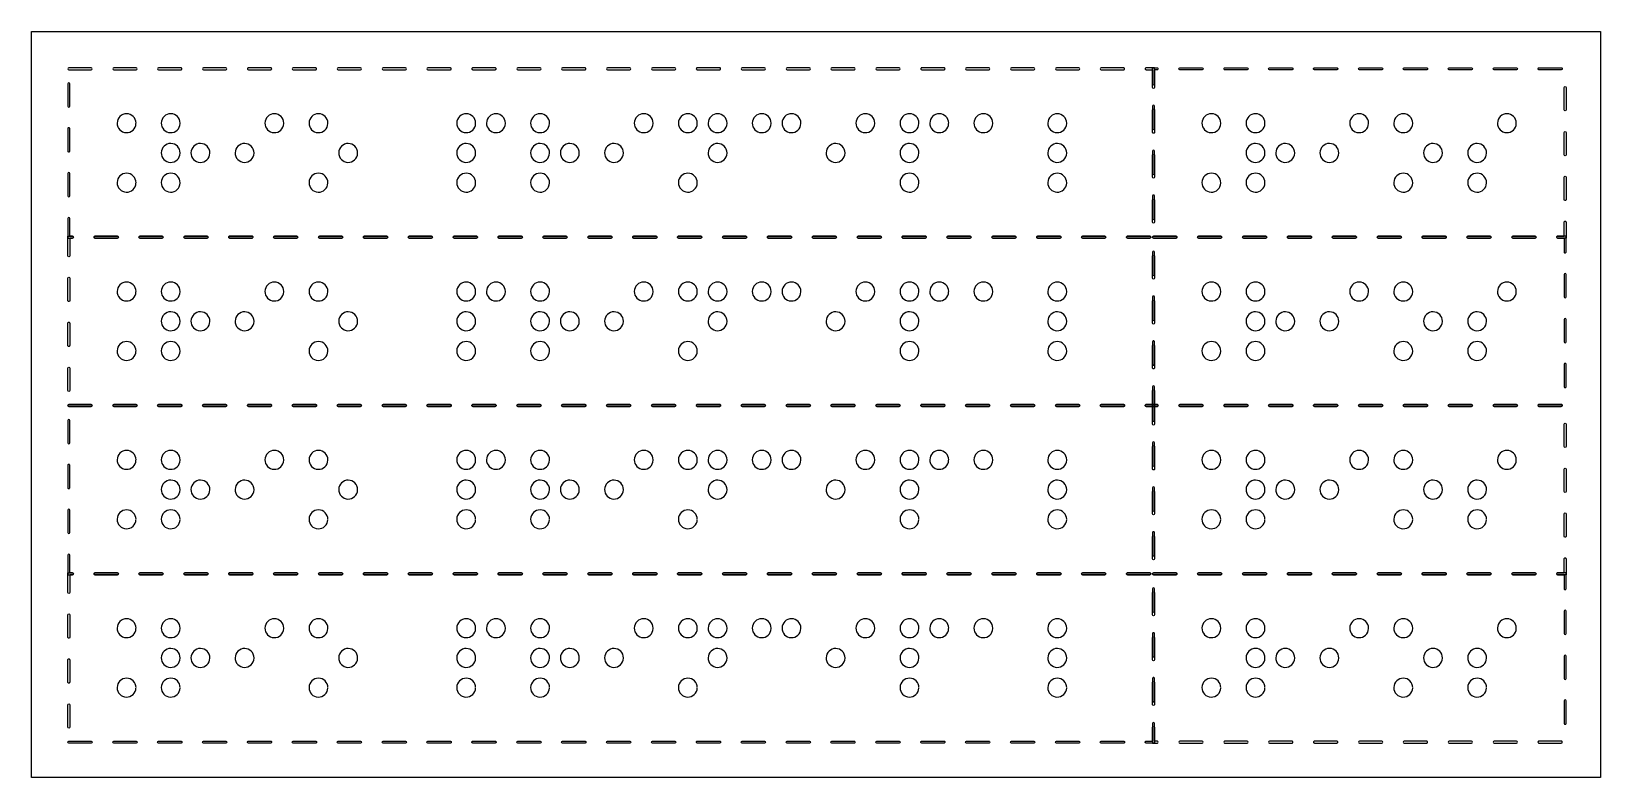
# Model space of a CAD drawing. Extents: x 0 to 168, y 0 to 80.
import ezdxf

# ---------------------------------------------------------------- set-up
doc = ezdxf.new("R2010")
doc.units = 0
doc.layers.add('Camada_1', color=7, linetype='CONTINUOUS')

msp = doc.modelspace()

# ---------------------------------------------------------------- linework, layer by layer
at = {"layer": 'Camada_1', "color": 7}
for points in [[(0.1, 79.900002), (167.9, 79.900002), (167.9, 0.1), (0.1, 0.1)], [(4.099622, 74.40037)], [(120.09964, 73.80078)], [(120.09962, 71.99998)], [(164.09962, 71.40037)], [(4.099622, 69.60154)], [(120.09962, 68.99998)], [(120.09962, 67.20115)], [(164.09962, 66.60154)], [(4.099622, 64.80076)], [(120.09962, 64.20115)], [(120.09962, 62.40037)], [(164.09962, 61.80076)], [(4.099621, 59.99996)], [(120.09962, 59.40037)], [(4.099609, 55.80079)], [(120.0996, 56.40038)], [(164.09961, 54)], [(120.0996, 53.4004)], [(4.099609, 51)], [(120.0996, 51.5996)], [(164.0996, 49.19921)], [(120.09961, 48.59961)], [(4.099609, 46.19922)], [(120.0996, 46.80078)], [(120.09961, 43.80078)], [(164.0996, 44.40038)], [(120.09961, 42)], [(4.099609, 41.4004)], [(4.099634, 38.40037)], [(120.09966, 37.80078)], [(120.09964, 35.99998)], [(164.09964, 35.40037)], [(4.099634, 33.60154)], [(120.09964, 32.99998)], [(120.09964, 31.20115)], [(164.09964, 30.60154)], [(4.099634, 28.80076)], [(120.09964, 28.20115)], [(120.09964, 26.40037)], [(164.09964, 25.80076)], [(4.099633, 23.99996)], [(120.09964, 23.40037)], [(120.09963, 20.40039)], [(4.099622, 19.8008)], [(120.09963, 17.40039)], [(164.09963, 18)], [(120.09963, 15.59961)], [(4.099622, 15)], [(120.09963, 12.59961)], [(164.09963, 13.19922)], [(4.099622, 10.19922)], [(120.09963, 10.80078)], [(164.09963, 8.40039)], [(120.09963, 7.80078)], [(4.099622, 5.40039)], [(120.09965, 5.99998)]]:
    msp.add_lwpolyline(points, close=True, dxfattribs=at)
for points in [[(6.500013, 75.99998), (4.099622, 75.99998)], [(4.099622, 75.80078), (6.500013, 75.80078)], [(11.300794, 75.99998), (8.900404, 75.99998)], [(8.900404, 75.80078), (11.300794, 75.80078)], [(16.099622, 75.99998), (13.699232, 75.99998)], [(13.699232, 75.80078), (16.099622, 75.80078)], [(20.900404, 75.99998), (18.500013, 75.99998)], [(18.500013, 75.80078), (20.900404, 75.80078)], [(25.699232, 75.99998), (23.300794, 75.99998)], [(23.300794, 75.80078), (25.699232, 75.80078)], [(30.500013, 75.99998), (28.099622, 75.99998)], [(28.099622, 75.80078), (30.500013, 75.80078)], [(35.300794, 75.99998), (32.900404, 75.99998)], [(32.900404, 75.80078), (35.300794, 75.80078)], [(40.099622, 75.99998), (37.699232, 75.99998)], [(37.699232, 75.80078), (40.099622, 75.80078)], [(44.900404, 75.99998), (42.500013, 75.99998)], [(42.500013, 75.80078), (44.900404, 75.80078)], [(49.699232, 75.99998), (47.300794, 75.99998)], [(47.300794, 75.80078), (49.699232, 75.80078)], [(54.500013, 75.99998), (52.099622, 75.99998)], [(52.099622, 75.80078), (54.500013, 75.80078)], [(59.300794, 75.99998), (56.900404, 75.99998)], [(56.900404, 75.80078), (59.300794, 75.80078)], [(64.099622, 75.99998), (61.699232, 75.99998)], [(61.699232, 75.80078), (64.099622, 75.80078)], [(68.900404, 75.99998), (66.500013, 75.99998)], [(66.500013, 75.80078), (68.900404, 75.80078)], [(73.699232, 75.99998), (71.300794, 75.99998)], [(71.300794, 75.80078), (73.699232, 75.80078)], [(78.500013, 75.99998), (76.099622, 75.99998)], [(76.099622, 75.80078), (78.500013, 75.80078)], [(83.300794, 75.99998), (80.900404, 75.99998)], [(80.900404, 75.80078), (83.300794, 75.80078)], [(88.099622, 75.99998), (85.699232, 75.99998)], [(85.699232, 75.80078), (88.099622, 75.80078)], [(92.900404, 75.99998), (90.500013, 75.99998)], [(90.500013, 75.80078), (92.900404, 75.80078)], [(97.699232, 75.99998), (95.300794, 75.99998)], [(95.300794, 75.80078), (97.699232, 75.80078)], [(102.500013, 75.99998), (100.099622, 75.99998)], [(100.099622, 75.80078), (102.500013, 75.80078)], [(107.30079, 75.99998), (104.9004, 75.99998)], [(104.9004, 75.80078), (107.30079, 75.80078)], [(112.09962, 75.99998), (109.69923, 75.99998)], [(109.69923, 75.80078), (112.09962, 75.80078)], [(116.9004, 75.99998), (114.50001, 75.99998)], [(114.50001, 75.80078), (116.9004, 75.80078)], [(120.19921, 74.30078), (120.19921, 76.000002), (119.30079, 75.99998)], [(119.30079, 75.80078), (120.00001, 75.80078), (120.00001, 74.30078)], [(120.00002, 73.90036), (120.00002, 75.99997), (120.50002, 75.99997)], [(120.50002, 75.80077), (120.19924, 75.80077), (120.19924, 73.90038)], [(122.9004, 75.99996), (125.30079, 75.99996)], [(125.30079, 75.80076), (122.9004, 75.80076)], [(127.69923, 75.99996), (130.09962, 75.99996)], [(130.09962, 75.80076), (127.69923, 75.80076)], [(132.50001, 75.99996), (134.9004, 75.99996)], [(134.9004, 75.80076), (132.50001, 75.80076)], [(137.30079, 75.99996), (139.69923, 75.99996)], [(139.69923, 75.80076), (137.30079, 75.80076)], [(142.09962, 75.99996), (144.50001, 75.99996)], [(144.50001, 75.80076), (142.09962, 75.80076)], [(146.9004, 75.99996), (149.30079, 75.99996)], [(149.30079, 75.80076), (146.9004, 75.80076)], [(151.69923, 75.99996), (154.09962, 75.99996)], [(154.09962, 75.80076), (151.69923, 75.80076)], [(156.50001, 75.99996), (158.9004, 75.99996)], [(158.9004, 75.80076), (156.50001, 75.80076)], [(161.30079, 75.99996), (163.69923, 75.99996)], [(163.69923, 75.80076), (161.30079, 75.80076)], [(4.000012, 74.30077), (4.000012, 71.90038)], [(4.199232, 71.90038), (4.199232, 74.30077)], [(164.00002, 71.49997), (164.00002, 73.90036)], [(164.19922, 73.90036), (164.19922, 71.49997)], [(120.00002, 71.90038), (120.00002, 69.49999)], [(120.00002, 69.10154), (120.00002, 71.49998)], [(120.19922, 69.49999), (120.19922, 71.90038)], [(120.19922, 71.49998), (120.19922, 69.10154)], [(4.000012, 69.49998), (4.000012, 67.10154)], [(4.199232, 67.10154), (4.199232, 69.49998)], [(164.00002, 66.70114), (164.00002, 69.10153)], [(164.19922, 69.10153), (164.19922, 66.70114)], [(120.00002, 67.10155), (120.00002, 64.70116)], [(120.00002, 64.30075), (120.00002, 66.70114)], [(120.19922, 64.70116), (120.19922, 67.10155)], [(120.19922, 66.70114), (120.19922, 64.30075)], [(4.000012, 64.70116), (4.000012, 62.30077)], [(4.199232, 62.30077), (4.199232, 64.70116)], [(164.00002, 61.90036), (164.00002, 64.30075)], [(164.19922, 64.30075), (164.19922, 61.90036)], [(120.00002, 62.30077), (120.00002, 59.90038)], [(120.19922, 59.90038), (120.19922, 62.30077)], [(120.00002, 59.49997), (120.00002, 61.90036)], [(120.19922, 61.90036), (120.19922, 59.49997)], [(4.000012, 59.90038), (4.000012, 57.80077), (4.500012, 57.80077)], [(4.500012, 57.99997), (4.199231, 57.99997), (4.199231, 59.90036)], [(163.30079, 57.99996), (164.00001, 57.99996), (164.00001, 59.49996)], [(164.19921, 59.49996), (164.19921, 57.80076), (163.30079, 57.80076)], [(4, 55.90039), (4, 58), (4.5, 58)], [(4.5, 57.80078), (4.199219, 57.80078), (4.199219, 55.90039)], [(6.900391, 57.99998), (9.300781, 57.99998)], [(9.300781, 57.80078), (6.900391, 57.80078)], [(9.300794, 57.99998), (6.900404, 57.99998)], [(6.900404, 57.80078), (9.300794, 57.80078)], [(11.699219, 57.99998), (14.099609, 57.99998)], [(14.099609, 57.80078), (11.699219, 57.80078)], [(14.099622, 57.99998), (11.699232, 57.99998)], [(11.699232, 57.80078), (14.099622, 57.80078)], [(16.5, 58), (18.900391, 58)], [(18.900391, 57.8008), (16.5, 57.80078)], [(18.900404, 57.99998), (16.500013, 57.99998)], [(16.500013, 57.80078), (18.900404, 57.80078)], [(21.300781, 57.99998), (23.699219, 57.99998)], [(23.699219, 57.80078), (21.300781, 57.80078)], [(23.699232, 57.99998), (21.300794, 57.99998)], [(21.300794, 57.80078), (23.699232, 57.80078)], [(26.099609, 58), (28.5, 58)], [(28.5, 57.8008), (26.099609, 57.80078)], [(28.500013, 57.99998), (26.099622, 57.99998)], [(26.099622, 57.80078), (28.500013, 57.80078)], [(30.900391, 57.99998), (33.300781, 57.99998)], [(33.300781, 57.80078), (30.900391, 57.80078)], [(33.300794, 57.99998), (30.900404, 57.99998)], [(30.900404, 57.80078), (33.300794, 57.80078)], [(35.699219, 57.99998), (38.099609, 57.99998)], [(38.099609, 57.80078), (35.699219, 57.80078)], [(38.099622, 57.99998), (35.699232, 57.99998)], [(35.699232, 57.80078), (38.099622, 57.80078)], [(40.5, 58), (42.900391, 58)], [(42.900391, 57.8008), (40.5, 57.80078)], [(42.900404, 57.99998), (40.500013, 57.99998)], [(40.500013, 57.80078), (42.900404, 57.80078)], [(45.300781, 57.99998), (47.699219, 57.99998)], [(47.699219, 57.80078), (45.300781, 57.80078)], [(47.699232, 57.99998), (45.300794, 57.99998)], [(45.300794, 57.80078), (47.699232, 57.80078)], [(50.099609, 58), (52.5, 58)], [(52.5, 57.8008), (50.099609, 57.80078)], [(52.500013, 57.99998), (50.099622, 57.99998)], [(50.099622, 57.80078), (52.500013, 57.80078)], [(54.900391, 57.99998), (57.300781, 57.99998)], [(57.300781, 57.80078), (54.900391, 57.80078)], [(57.300794, 57.99998), (54.900404, 57.99998)], [(54.900404, 57.80078), (57.300794, 57.80078)], [(59.699219, 57.99998), (62.099609, 57.99998)], [(62.099609, 57.80078), (59.699219, 57.80078)], [(62.099622, 57.99998), (59.699232, 57.99998)], [(59.699232, 57.80078), (62.099622, 57.80078)], [(64.5, 58), (66.900391, 58)], [(66.900391, 57.8008), (64.5, 57.80078)], [(66.900404, 57.99998), (64.500013, 57.99998)], [(64.500013, 57.80078), (66.900404, 57.80078)], [(69.300781, 57.99998), (71.699219, 57.99998)], [(71.699219, 57.80078), (69.300781, 57.80078)], [(71.699232, 57.99998), (69.300794, 57.99998)], [(69.300794, 57.80078), (71.699232, 57.80078)], [(74.099609, 58), (76.5, 58)], [(76.5, 57.8008), (74.099609, 57.80078)], [(76.500013, 57.99998), (74.099622, 57.99998)], [(74.099622, 57.80078), (76.500013, 57.80078)], [(78.900391, 57.99998), (81.300781, 57.99998)], [(81.300781, 57.80078), (78.900391, 57.80078)], [(81.300794, 57.99998), (78.900404, 57.99998)], [(78.900404, 57.80078), (81.300794, 57.80078)], [(83.699219, 57.99998), (86.099609, 57.99998)], [(86.099609, 57.80078), (83.699219, 57.80078)], [(86.099622, 57.99998), (83.699232, 57.99998)], [(83.699232, 57.80078), (86.099622, 57.80078)], [(88.5, 58), (90.900391, 58)], [(90.900391, 57.8008), (88.5, 57.80078)], [(90.900404, 57.99998), (88.500013, 57.99998)], [(88.500013, 57.80078), (90.900404, 57.80078)], [(93.300781, 57.99998), (95.699219, 57.99998)], [(95.699219, 57.80078), (93.300781, 57.80078)], [(95.699232, 57.99998), (93.300794, 57.99998)], [(93.300794, 57.80078), (95.699232, 57.80078)], [(98.099609, 58), (100.5, 58)], [(100.5, 57.8008), (98.099609, 57.80078)], [(100.500013, 57.99998), (98.099622, 57.99998)], [(98.099622, 57.80078), (100.500013, 57.80078)], [(102.900391, 57.99998), (105.30078, 57.99998)], [(105.30078, 57.80078), (102.900391, 57.80078)], [(105.30079, 57.99998), (102.900404, 57.99998)], [(102.900404, 57.80078), (105.30079, 57.80078)], [(107.69922, 57.99998), (110.09961, 57.99998)], [(110.09961, 57.80078), (107.69922, 57.80078)], [(110.09962, 57.99998), (107.69923, 57.99998)], [(107.69923, 57.80078), (110.09962, 57.80078)], [(112.5, 58), (114.90039, 58)], [(114.90039, 57.8008), (112.5, 57.80078)], [(114.9004, 57.99998), (112.50001, 57.99998)], [(112.50001, 57.80078), (114.9004, 57.80078)], [(117.30078, 57.99998), (119.69922, 57.99998)], [(119.69922, 57.80078), (117.30078, 57.80078)], [(119.69923, 57.99998), (117.30079, 57.99998)], [(117.30079, 57.80078), (119.69923, 57.80078)], [(122.5, 58), (120.09961, 58)], [(120.09961, 57.8008), (122.5, 57.8008)], [(120.09962, 57.99996), (122.50001, 57.99996)], [(122.50001, 57.80076), (120.09962, 57.80076)], [(127.30078, 58), (124.90039, 58)], [(124.90039, 57.8008), (127.30078, 57.8008)], [(124.9004, 57.99996), (127.30079, 57.99996)], [(127.30079, 57.80076), (124.9004, 57.80076)], [(132.09961, 58), (129.69922, 58)], [(129.69922, 57.8008), (132.09961, 57.8008)], [(129.69923, 57.99996), (132.09962, 57.99996)], [(132.09962, 57.80076), (129.69923, 57.80076)], [(136.90039, 58), (134.5, 58)], [(134.5, 57.8008), (136.90039, 57.8008)], [(134.50001, 57.99996), (136.9004, 57.99996)], [(136.9004, 57.80076), (134.50001, 57.80076)], [(141.69922, 58), (139.30078, 58)], [(139.30078, 57.8008), (141.69922, 57.8008)], [(139.30079, 57.99996), (141.69923, 57.99996)], [(141.69923, 57.80076), (139.30079, 57.80076)], [(146.5, 58), (144.09961, 58)], [(144.09961, 57.8008), (146.5, 57.8008)], [(144.09962, 57.99996), (146.50001, 57.99996)], [(146.50001, 57.80076), (144.09962, 57.80076)], [(151.30078, 58), (148.90039, 58)], [(148.90039, 57.8008), (151.30078, 57.8008)], [(148.9004, 57.99996), (151.30079, 57.99996)], [(151.30079, 57.80076), (148.9004, 57.80076)], [(156.09961, 58), (153.69922, 58)], [(153.69922, 57.8008), (156.09961, 57.8008)], [(153.69923, 57.99996), (156.09962, 57.99996)], [(156.09962, 57.80076), (153.69923, 57.80076)], [(160.90039, 58), (158.5, 58)], [(158.5, 57.8008), (160.90039, 57.8008)], [(158.50001, 57.99996), (160.9004, 57.99996)], [(160.9004, 57.80076), (158.50001, 57.80076)], [(164.1992, 56.3008), (164.1992, 58), (163.30078, 58)], [(163.30078, 57.8008), (164, 57.8008), (164, 56.3008)], [(120, 56.30078), (120, 53.90039)], [(120, 53.5), (120, 55.90039)], [(120.1992, 53.90039), (120.1992, 56.30078)], [(120.1992, 55.90039), (120.1992, 53.5)], [(164, 53.90039), (164, 51.5)], [(164.1992, 51.5), (164.1992, 53.90039)], [(4, 51.09961), (4, 53.5)], [(4.199219, 53.5), (4.199219, 51.09961)], [(120, 51.5), (120, 49.09961)], [(120.00001, 48.69921), (120.00001, 51.0996)], [(120.1992, 49.09961), (120.1992, 51.5)], [(120.19921, 51.0996), (120.19921, 48.69921)], [(4, 46.30078), (4, 48.69922)], [(4.199219, 48.69922), (4.199219, 46.30078)], [(164, 49.09961), (164, 46.69922)], [(164.1992, 46.69922), (164.1992, 49.09961)], [(120, 46.69922), (120, 44.30078)], [(120.00001, 43.90038), (120.00001, 46.30077)], [(120.1992, 44.30078), (120.1992, 46.69922)], [(120.19921, 46.30077), (120.19921, 43.90038)], [(4, 41.5), (4, 43.90039)], [(4.199219, 43.90039), (4.199219, 41.5)], [(164, 44.30078), (164, 41.90039)], [(164.1992, 41.90039), (164.1992, 44.30078)], [(119.30078, 39.99998), (120, 39.99998), (120, 41.49998)], [(120.1992, 41.49998), (120.1992, 39.80076), (119.30078, 39.80078)], [(120, 41.90039), (120, 39.80078), (120.5, 39.80078)], [(120.5, 40), (120.19922, 40), (120.19922, 41.90039)], [(4.099609, 40), (6.5, 40)], [(6.5, 39.80078), (4.099609, 39.80078)], [(6.500025, 39.99998), (4.099634, 39.99998)], [(4.099634, 39.80078), (6.500025, 39.80078)], [(8.900391, 39.99998), (11.300781, 39.99998)], [(11.300781, 39.80078), (8.900391, 39.80078)], [(11.300806, 39.99998), (8.900416, 39.99998)], [(8.900416, 39.80078), (11.300806, 39.80078)], [(13.699219, 39.99998), (16.099609, 39.99998)], [(16.099609, 39.80078), (13.699219, 39.80078)], [(16.099634, 39.99998), (13.699244, 39.99998)], [(13.699244, 39.80078), (16.099634, 39.80078)], [(18.5, 40), (20.900391, 40)], [(20.900391, 39.8008), (18.5, 39.80078)], [(20.900416, 39.99998), (18.500025, 39.99998)], [(18.500025, 39.80078), (20.900416, 39.80078)], [(23.300781, 39.99998), (25.699219, 39.99998)], [(25.699219, 39.80078), (23.300781, 39.80078)], [(25.699244, 39.99998), (23.300806, 39.99998)], [(23.300806, 39.80078), (25.699244, 39.80078)], [(28.099609, 40), (30.5, 40)], [(30.5, 39.8008), (28.099609, 39.80078)], [(30.500025, 39.99998), (28.099634, 39.99998)], [(28.099634, 39.80078), (30.500025, 39.80078)], [(32.900391, 39.99998), (35.300781, 39.99998)], [(35.300781, 39.80078), (32.900391, 39.80078)], [(35.300806, 39.99998), (32.900416, 39.99998)], [(32.900416, 39.80078), (35.300806, 39.80078)], [(37.699219, 39.99998), (40.099609, 39.99998)], [(40.099609, 39.80078), (37.699219, 39.80078)], [(40.099634, 39.99998), (37.699244, 39.99998)], [(37.699244, 39.80078), (40.099634, 39.80078)], [(42.5, 40), (44.900391, 40)], [(44.900391, 39.8008), (42.5, 39.80078)], [(44.900416, 39.99998), (42.500025, 39.99998)], [(42.500025, 39.80078), (44.900416, 39.80078)], [(47.300781, 39.99998), (49.699219, 39.99998)], [(49.699219, 39.80078), (47.300781, 39.80078)], [(49.699244, 39.99998), (47.300806, 39.99998)], [(47.300806, 39.80078), (49.699244, 39.80078)], [(52.099609, 40), (54.5, 40)], [(54.5, 39.8008), (52.099609, 39.80078)], [(54.500025, 39.99998), (52.099634, 39.99998)], [(52.099634, 39.80078), (54.500025, 39.80078)], [(56.900391, 39.99998), (59.300781, 39.99998)], [(59.300781, 39.80078), (56.900391, 39.80078)], [(59.300806, 39.99998), (56.900416, 39.99998)], [(56.900416, 39.80078), (59.300806, 39.80078)], [(61.699219, 39.99998), (64.099609, 39.99998)], [(64.099609, 39.80078), (61.699219, 39.80078)], [(64.099634, 39.99998), (61.699244, 39.99998)], [(61.699244, 39.80078), (64.099634, 39.80078)], [(66.5, 40), (68.900391, 40)], [(68.900391, 39.8008), (66.5, 39.80078)], [(68.900416, 39.99998), (66.500025, 39.99998)], [(66.500025, 39.80078), (68.900416, 39.80078)], [(71.300781, 39.99998), (73.699219, 39.99998)], [(73.699219, 39.80078), (71.300781, 39.80078)], [(73.699244, 39.99998), (71.300806, 39.99998)], [(71.300806, 39.80078), (73.699244, 39.80078)], [(76.099609, 40), (78.5, 40)], [(78.5, 39.8008), (76.099609, 39.80078)], [(78.500025, 39.99998), (76.099634, 39.99998)], [(76.099634, 39.80078), (78.500025, 39.80078)], [(80.900391, 39.99998), (83.300781, 39.99998)], [(83.300781, 39.80078), (80.900391, 39.80078)], [(83.300806, 39.99998), (80.900416, 39.99998)], [(80.900416, 39.80078), (83.300806, 39.80078)], [(85.699219, 39.99998), (88.099609, 39.99998)], [(88.099609, 39.80078), (85.699219, 39.80078)], [(88.099634, 39.99998), (85.699244, 39.99998)], [(85.699244, 39.80078), (88.099634, 39.80078)], [(90.5, 40), (92.900391, 40)], [(92.900391, 39.8008), (90.5, 39.80078)], [(92.900416, 39.99998), (90.500025, 39.99998)], [(90.500025, 39.80078), (92.900416, 39.80078)], [(95.300781, 39.99998), (97.699219, 39.99998)], [(97.699219, 39.80078), (95.300781, 39.80078)], [(97.699244, 39.99998), (95.300806, 39.99998)], [(95.300806, 39.80078), (97.699244, 39.80078)], [(100.099609, 40), (102.5, 40)], [(102.5, 39.8008), (100.099609, 39.80078)], [(102.500025, 39.99998), (100.099634, 39.99998)], [(100.099634, 39.80078), (102.500025, 39.80078)], [(104.90039, 39.99998), (107.30078, 39.99998)], [(107.30078, 39.80078), (104.90039, 39.80078)], [(107.30081, 39.99998), (104.90042, 39.99998)], [(104.90042, 39.80078), (107.30081, 39.80078)], [(109.69922, 39.99998), (112.09961, 39.99998)], [(112.09961, 39.80078), (109.69922, 39.80078)], [(112.09964, 39.99998), (109.69925, 39.99998)], [(109.69925, 39.80078), (112.09964, 39.80078)], [(114.5, 40), (116.90039, 40)], [(116.90039, 39.8008), (114.5, 39.80078)], [(116.90042, 39.99998), (114.50003, 39.99998)], [(114.50003, 39.80078), (116.90042, 39.80078)], [(120.19923, 38.30078), (120.19923, 40), (119.30081, 39.99998)], [(119.30081, 39.80078), (120.00003, 39.80078), (120.00003, 38.30078)], [(120.00004, 37.90036), (120.00004, 39.99997), (120.50004, 39.99997)], [(120.50004, 39.80077), (120.19926, 39.80077), (120.19926, 37.90038)], [(125.30078, 40), (122.90039, 40)], [(122.90039, 39.8008), (125.30078, 39.8008)], [(122.90042, 39.99996), (125.30081, 39.99996)], [(125.30081, 39.80076), (122.90042, 39.80076)], [(130.09961, 40), (127.69922, 40)], [(127.69922, 39.8008), (130.09961, 39.8008)], [(127.69925, 39.99996), (130.09964, 39.99996)], [(130.09964, 39.80076), (127.69925, 39.80076)], [(134.90039, 40), (132.5, 40)], [(132.5, 39.8008), (134.90039, 39.8008)], [(132.50003, 39.99996), (134.90042, 39.99996)], [(134.90042, 39.80076), (132.50003, 39.80076)], [(139.69922, 40), (137.30078, 40)], [(137.30078, 39.8008), (139.69922, 39.8008)], [(137.30081, 39.99996), (139.69925, 39.99996)], [(139.69925, 39.80076), (137.30081, 39.80076)], [(144.5, 40), (142.09961, 40)], [(142.09961, 39.8008), (144.5, 39.8008)], [(142.09964, 39.99996), (144.50003, 39.99996)], [(144.50003, 39.80076), (142.09964, 39.80076)], [(149.30078, 40), (146.90039, 40)], [(146.90039, 39.8008), (149.30078, 39.8008)], [(146.90042, 39.99996), (149.30081, 39.99996)], [(149.30081, 39.80076), (146.90042, 39.80076)], [(154.09961, 40), (151.69922, 40)], [(151.69922, 39.8008), (154.09961, 39.8008)], [(151.69925, 39.99996), (154.09964, 39.99996)], [(154.09964, 39.80076), (151.69925, 39.80076)], [(158.90039, 40), (156.5, 40)], [(156.5, 39.8008), (158.90039, 39.8008)], [(156.50003, 39.99996), (158.90042, 39.99996)], [(158.90042, 39.80076), (156.50003, 39.80076)], [(163.69922, 40), (161.30078, 40)], [(161.30078, 39.8008), (163.69922, 39.8008)], [(161.30081, 39.99996), (163.69925, 39.99996)], [(163.69925, 39.80076), (161.30081, 39.80076)], [(4.000024, 38.30077), (4.000024, 35.90038)], [(4.199244, 35.90038), (4.199244, 38.30077)], [(164.00004, 35.49997), (164.00004, 37.90036)], [(164.19924, 37.90036), (164.19924, 35.49997)], [(120.00004, 35.90038), (120.00004, 33.49999)], [(120.00004, 33.10154), (120.00004, 35.49998)], [(120.19924, 33.49999), (120.19924, 35.90038)], [(120.19924, 35.49998), (120.19924, 33.10154)], [(4.000024, 33.49998), (4.000024, 31.10154)], [(4.199244, 31.10154), (4.199244, 33.49998)], [(164.00004, 30.70114), (164.00004, 33.10153)], [(164.19924, 33.10153), (164.19924, 30.70114)], [(120.00004, 31.10155), (120.00004, 28.70116)], [(120.00004, 28.30075), (120.00004, 30.70114)], [(120.19924, 28.70116), (120.19924, 31.10155)], [(120.19924, 30.70114), (120.19924, 28.30075)], [(4.000024, 28.70116), (4.000024, 26.30077)], [(4.199244, 26.30077), (4.199244, 28.70116)], [(164.00004, 25.90036), (164.00004, 28.30075)], [(164.19924, 28.30075), (164.19924, 25.90036)], [(120.00004, 26.30077), (120.00004, 23.90038)], [(120.00004, 23.49997), (120.00004, 25.90036)], [(120.19924, 23.90038), (120.19924, 26.30077)], [(120.19924, 25.90036), (120.19924, 23.49997)], [(4.000024, 23.90038), (4.000024, 21.80077), (4.500024, 21.80077)], [(4.500024, 21.99997), (4.199243, 21.99997), (4.199243, 23.90036)], [(163.30081, 21.99996), (164.00003, 21.99996), (164.00003, 23.49996)], [(164.19923, 23.49996), (164.19923, 21.80076), (163.30081, 21.80076)], [(4.000012, 19.90038), (4.000012, 21.99999), (4.500012, 21.99999)], [(6.900403, 21.99998), (9.300793, 21.99998)], [(9.300806, 21.99998), (6.900416, 21.99998)], [(11.699231, 21.99998), (14.099621, 21.99998)], [(14.099634, 21.99998), (11.699244, 21.99998)], [(16.500012, 21.99998), (18.900403, 21.99998)], [(18.900416, 21.99998), (16.500025, 21.99998)], [(21.300793, 21.99998), (23.699231, 21.99998)], [(23.699244, 21.99998), (21.300806, 21.99998)], [(26.099621, 21.99998), (28.500012, 21.99998)], [(28.500025, 21.99998), (26.099634, 21.99998)], [(30.900403, 21.99998), (33.300793, 21.99998)], [(33.300806, 21.99998), (30.900416, 21.99998)], [(35.699231, 21.99998), (38.099621, 21.99998)], [(38.099634, 21.99998), (35.699244, 21.99998)], [(40.500012, 21.99998), (42.900403, 21.99998)], [(42.900416, 21.99998), (40.500025, 21.99998)], [(45.300793, 21.99998), (47.699231, 21.99998)], [(47.699244, 21.99998), (45.300806, 21.99998)], [(50.099621, 21.99998), (52.500012, 21.99998)], [(52.500025, 21.99998), (50.099634, 21.99998)], [(54.900403, 21.99998), (57.300793, 21.99998)], [(57.300806, 21.99998), (54.900416, 21.99998)], [(59.699231, 21.99998), (62.099621, 21.99998)], [(62.099634, 21.99998), (59.699244, 21.99998)], [(64.500012, 21.99998), (66.900403, 21.99998)], [(66.900416, 21.99998), (64.500025, 21.99998)], [(69.300793, 21.99998), (71.699231, 21.99998)], [(71.699244, 21.99998), (69.300806, 21.99998)], [(74.099621, 21.99998), (76.500012, 21.99998)], [(76.500025, 21.99998), (74.099634, 21.99998)], [(78.900403, 21.99998), (81.300793, 21.99998)], [(81.300806, 21.99998), (78.900416, 21.99998)], [(83.699231, 21.99998), (86.099621, 21.99998)], [(86.099634, 21.99998), (83.699244, 21.99998)], [(88.500012, 21.99998), (90.900403, 21.99998)], [(90.900416, 21.99998), (88.500025, 21.99998)], [(93.300793, 21.99998), (95.699231, 21.99998)], [(95.699244, 21.99998), (93.300806, 21.99998)], [(98.099621, 21.99998), (100.500012, 21.99998)], [(100.500025, 21.99998), (98.099634, 21.99998)], [(102.900403, 21.99998), (105.3008, 21.99998)], [(105.30081, 21.99998), (102.900416, 21.99998)], [(107.69924, 21.99998), (110.09963, 21.99998)], [(110.09964, 21.99998), (107.69925, 21.99998)], [(112.50002, 21.99998), (114.90041, 21.99998)], [(114.90042, 21.99998), (112.50003, 21.99998)], [(117.3008, 21.99998), (119.69924, 21.99998)], [(119.69925, 21.99998), (117.30081, 21.99998)], [(122.50002, 22), (120.09963, 22)], [(120.09964, 21.99996), (122.50003, 21.99996)], [(127.3008, 22), (124.90041, 22)], [(124.90042, 21.99996), (127.30081, 21.99996)], [(132.09963, 22), (129.69924, 22)], [(129.69925, 21.99996), (132.09964, 21.99996)], [(136.90041, 22), (134.50002, 22)], [(134.50003, 21.99996), (136.90042, 21.99996)], [(141.69924, 22), (139.3008, 22)], [(139.30081, 21.99996), (141.69925, 21.99996)], [(146.50002, 22), (144.09963, 22)], [(144.09964, 21.99996), (146.50003, 21.99996)], [(151.3008, 22), (148.90041, 22)], [(148.90042, 21.99996), (151.30081, 21.99996)], [(156.09963, 22), (153.69924, 22)], [(153.69925, 21.99996), (156.09964, 21.99996)], [(160.90041, 22), (158.50002, 22)], [(158.50003, 21.99996), (160.90042, 21.99996)], [(164.19922, 20.3008), (164.19922, 22), (163.3008, 22)], [(4.500012, 21.80079), (4.199231, 21.80079), (4.199231, 19.9004)], [(9.300793, 21.80078), (6.900403, 21.80078)], [(6.900416, 21.80078), (9.300806, 21.80078)], [(14.099621, 21.80078), (11.699231, 21.80078)], [(11.699244, 21.80078), (14.099634, 21.80078)], [(18.900403, 21.80078), (16.500012, 21.80078)], [(16.500025, 21.80078), (18.900416, 21.80078)], [(23.699231, 21.80078), (21.300793, 21.80078)], [(21.300806, 21.80078), (23.699244, 21.80078)], [(28.500012, 21.80078), (26.099621, 21.80078)], [(26.099634, 21.80078), (28.500025, 21.80078)], [(33.300793, 21.80078), (30.900403, 21.80078)], [(30.900416, 21.80078), (33.300806, 21.80078)], [(38.099621, 21.80078), (35.699231, 21.80078)], [(35.699244, 21.80078), (38.099634, 21.80078)], [(42.900403, 21.80078), (40.500012, 21.80078)], [(40.500025, 21.80078), (42.900416, 21.80078)], [(47.699231, 21.80078), (45.300793, 21.80078)], [(45.300806, 21.80078), (47.699244, 21.80078)], [(52.500012, 21.80078), (50.099621, 21.80078)], [(50.099634, 21.80078), (52.500025, 21.80078)], [(57.300793, 21.80078), (54.900403, 21.80078)], [(54.900416, 21.80078), (57.300806, 21.80078)], [(62.099621, 21.80078), (59.699231, 21.80078)], [(59.699244, 21.80078), (62.099634, 21.80078)], [(66.900403, 21.80078), (64.500012, 21.80078)], [(64.500025, 21.80078), (66.900416, 21.80078)], [(71.699231, 21.80078), (69.300793, 21.80078)], [(69.300806, 21.80078), (71.699244, 21.80078)], [(76.500012, 21.80078), (74.099621, 21.80078)], [(74.099634, 21.80078), (76.500025, 21.80078)], [(81.300793, 21.80078), (78.900403, 21.80078)], [(78.900416, 21.80078), (81.300806, 21.80078)], [(86.099621, 21.80078), (83.699231, 21.80078)], [(83.699244, 21.80078), (86.099634, 21.80078)], [(90.900403, 21.80078), (88.500012, 21.80078)], [(88.500025, 21.80078), (90.900416, 21.80078)], [(95.699231, 21.80078), (93.300793, 21.80078)], [(93.300806, 21.80078), (95.699244, 21.80078)], [(100.500012, 21.80078), (98.099621, 21.80078)], [(98.099634, 21.80078), (100.500025, 21.80078)], [(105.3008, 21.80078), (102.900403, 21.80078)], [(102.900416, 21.80078), (105.30081, 21.80078)], [(110.09963, 21.80078), (107.69924, 21.80078)], [(107.69925, 21.80078), (110.09964, 21.80078)], [(114.90041, 21.80078), (112.50002, 21.80078)], [(112.50003, 21.80078), (114.90042, 21.80078)], [(119.69924, 21.80078), (117.3008, 21.80078)], [(117.30081, 21.80078), (119.69925, 21.80078)], [(120.00003, 20.30079), (120.00003, 17.9004)], [(120.09963, 21.8008), (122.50002, 21.8008)], [(122.50003, 21.80076), (120.09964, 21.80076)], [(120.19923, 17.9004), (120.19923, 20.30079)], [(124.90041, 21.8008), (127.3008, 21.8008)], [(127.30081, 21.80076), (124.90042, 21.80076)], [(129.69924, 21.8008), (132.09963, 21.8008)], [(132.09964, 21.80076), (129.69925, 21.80076)], [(134.50002, 21.8008), (136.90041, 21.8008)], [(136.90042, 21.80076), (134.50003, 21.80076)], [(139.3008, 21.8008), (141.69924, 21.8008)], [(141.69925, 21.80076), (139.30081, 21.80076)], [(144.09963, 21.8008), (146.50002, 21.8008)], [(146.50003, 21.80076), (144.09964, 21.80076)], [(148.90041, 21.8008), (151.3008, 21.8008)], [(151.30081, 21.80076), (148.90042, 21.80076)], [(153.69924, 21.8008), (156.09963, 21.8008)], [(156.09964, 21.80076), (153.69925, 21.80076)], [(158.50002, 21.8008), (160.90041, 21.8008)], [(160.90042, 21.80076), (158.50003, 21.80076)], [(163.3008, 21.8008), (164.00002, 21.8008), (164.00002, 20.3008)], [(120.00003, 17.49999), (120.00003, 19.90038)], [(120.19923, 19.90038), (120.19923, 17.49999)], [(4.000012, 15.0996), (4.000012, 17.49999)], [(4.199231, 17.49999), (4.199231, 15.0996)], [(164.00003, 17.9004), (164.00003, 15.50001)], [(164.19923, 15.50001), (164.19923, 17.9004)], [(120.00003, 15.50001), (120.00003, 13.09962)], [(120.19923, 13.09962), (120.19923, 15.50001)], [(120.00003, 12.69921), (120.00003, 15.0996)], [(120.19923, 15.0996), (120.19923, 12.69921)], [(4.000012, 10.30078), (4.000012, 12.69922)], [(4.199231, 12.69922), (4.199231, 10.30078)], [(164.00003, 13.09962), (164.00003, 10.69923)], [(164.19923, 10.69923), (164.19923, 13.09962)], [(120.00003, 10.69922), (120.00003, 8.30078)], [(120.00003, 7.90038), (120.00003, 10.30077)], [(120.19923, 8.30078), (120.19923, 10.69922)], [(120.19923, 10.30077), (120.19923, 7.90038)], [(4.000012, 5.49999), (4.000012, 7.90038)], [(4.199231, 7.90038), (4.199231, 5.49999)], [(164.00003, 8.30079), (164.00003, 5.9004)], [(164.19923, 5.9004), (164.19923, 8.30079)], [(119.3008, 3.99998), (120.00002, 3.99998), (120.00002, 5.49998)], [(120.19922, 5.49998), (120.19922, 3.80076), (119.3008, 3.80078)], [(120.00003, 5.9004), (120.00003, 3.80079), (120.50003, 3.80079)], [(120.50003, 3.99999), (120.19925, 3.99999), (120.19925, 5.90038)], [(4.099622, 3.99998), (6.500012, 3.99998)], [(6.500012, 3.80078), (4.099622, 3.80078)], [(8.900403, 3.99998), (11.300793, 3.99998)], [(11.300793, 3.80078), (8.900403, 3.80078)], [(13.699231, 3.99998), (16.099621, 3.99998)], [(16.099621, 3.80078), (13.699231, 3.80078)], [(18.500012, 3.99998), (20.900403, 3.99998)], [(20.900403, 3.80078), (18.500012, 3.80078)], [(23.300793, 3.99998), (25.699231, 3.99998)], [(25.699231, 3.80078), (23.300793, 3.80078)], [(28.099621, 3.99998), (30.500012, 3.99998)], [(30.500012, 3.80078), (28.099621, 3.80078)], [(32.900403, 3.99998), (35.300793, 3.99998)], [(35.300793, 3.80078), (32.900403, 3.80078)], [(37.699231, 3.99998), (40.099621, 3.99998)], [(40.099621, 3.80078), (37.699231, 3.80078)], [(42.500012, 3.99998), (44.900403, 3.99998)], [(44.900403, 3.80078), (42.500012, 3.80078)], [(47.300793, 3.99998), (49.699231, 3.99998)], [(49.699231, 3.80078), (47.300793, 3.80078)], [(52.099621, 3.99998), (54.500012, 3.99998)], [(54.500012, 3.80078), (52.099621, 3.80078)], [(56.900403, 3.99998), (59.300793, 3.99998)], [(59.300793, 3.80078), (56.900403, 3.80078)], [(61.699231, 3.99998), (64.099621, 3.99998)], [(64.099621, 3.80078), (61.699231, 3.80078)], [(66.500012, 3.99998), (68.900403, 3.99998)], [(68.900403, 3.80078), (66.500012, 3.80078)], [(71.300793, 3.99998), (73.699231, 3.99998)], [(73.699231, 3.80078), (71.300793, 3.80078)], [(76.099621, 3.99998), (78.500012, 3.99998)], [(78.500012, 3.80078), (76.099621, 3.80078)], [(80.900403, 3.99998), (83.300793, 3.99998)], [(83.300793, 3.80078), (80.900403, 3.80078)], [(85.699231, 3.99998), (88.099621, 3.99998)], [(88.099621, 3.80078), (85.699231, 3.80078)], [(90.500012, 3.99998), (92.900403, 3.99998)], [(92.900403, 3.80078), (90.500012, 3.80078)], [(95.300793, 3.99998), (97.699231, 3.99998)], [(97.699231, 3.80078), (95.300793, 3.80078)], [(100.099621, 3.99998), (102.500012, 3.99998)], [(102.500012, 3.80078), (100.099621, 3.80078)], [(104.90041, 3.99998), (107.3008, 3.99998)], [(107.3008, 3.80078), (104.90041, 3.80078)], [(109.69924, 3.99998), (112.09963, 3.99998)], [(112.09963, 3.80078), (109.69924, 3.80078)], [(114.50002, 3.99998), (116.90041, 3.99998)], [(116.90041, 3.80078), (114.50002, 3.80078)], [(125.3008, 4), (122.90041, 4)], [(122.90041, 3.8008), (125.3008, 3.8008)], [(130.09963, 4), (127.69924, 4)], [(127.69924, 3.8008), (130.09963, 3.8008)], [(134.90041, 4), (132.50002, 4)], [(132.50002, 3.8008), (134.90041, 3.8008)], [(139.69924, 4), (137.3008, 4)], [(137.3008, 3.8008), (139.69924, 3.8008)], [(144.50002, 4), (142.09963, 4)], [(142.09963, 3.8008), (144.50002, 3.8008)], [(149.3008, 4), (146.90041, 4)], [(146.90041, 3.8008), (149.3008, 3.8008)], [(154.09963, 4), (151.69924, 4)], [(151.69924, 3.8008), (154.09963, 3.8008)], [(158.90041, 4), (156.50002, 4)], [(156.50002, 3.8008), (158.90041, 3.8008)], [(163.69924, 4), (161.3008, 4)], [(161.3008, 3.8008), (163.69924, 3.8008)]]:
    msp.add_lwpolyline(points, dxfattribs=at)
for points in [[(4.099622, 75.99998), (4.044702, 75.999766), (4.000231, 75.9553), (4.000012, 75.90038)], [(4.000012, 75.90038), (4.000231, 75.84546), (4.044702, 75.800994), (4.099622, 75.80078)], [(6.599623, 75.90038), (6.599404, 75.9553), (6.554934, 75.999766), (6.500013, 75.99998)], [(6.500013, 75.80078), (6.554934, 75.800994), (6.599404, 75.84546), (6.599623, 75.90038)], [(8.900404, 75.99998), (8.845484, 75.999766), (8.801013, 75.9553), (8.800794, 75.90038)], [(8.800794, 75.90038), (8.801013, 75.84546), (8.845484, 75.800994), (8.900404, 75.80078)], [(11.400404, 75.90038), (11.400185, 75.9553), (11.355715, 75.999766), (11.300794, 75.99998)], [(11.300794, 75.80078), (11.355715, 75.800994), (11.400185, 75.84546), (11.400404, 75.90038)], [(13.699232, 75.99998), (13.644312, 75.999766), (13.599841, 75.9553), (13.599622, 75.90038)], [(13.599622, 75.90038), (13.599841, 75.84546), (13.644312, 75.800994), (13.699232, 75.80078)], [(16.199232, 75.90038), (16.199013, 75.9553), (16.154542, 75.999766), (16.099622, 75.99998)], [(16.099622, 75.80078), (16.154542, 75.800994), (16.199013, 75.84546), (16.199232, 75.90038)], [(18.500013, 75.99998), (18.445093, 75.999766), (18.400622, 75.9553), (18.400403, 75.90038)], [(18.400403, 75.90038), (18.400622, 75.84546), (18.445093, 75.800994), (18.500013, 75.80078)], [(21.000014, 75.90038), (20.999795, 75.9553), (20.955324, 75.999766), (20.900404, 75.99998)], [(20.900404, 75.80078), (20.955324, 75.800994), (20.999795, 75.84546), (21.000014, 75.90038)], [(23.229214, 75.971389), (23.210133, 75.952677), (23.199336, 75.927105), (23.199232, 75.90038)], [(23.199232, 75.90038), (23.199336, 75.873655), (23.210133, 75.848083), (23.229214, 75.829371)], [(23.300794, 75.99998), (23.274072, 76.000398), (23.248295, 75.990102), (23.229214, 75.971389)], [(23.229214, 75.829371), (23.248295, 75.810658), (23.274072, 75.800362), (23.300794, 75.80078)], [(25.770812, 75.971389), (25.751731, 75.990102), (25.725954, 76.000398), (25.699232, 75.99998)], [(25.699232, 75.80078), (25.725954, 75.800362), (25.751731, 75.810658), (25.770812, 75.829371)], [(25.800794, 75.90038), (25.80069, 75.927105), (25.789893, 75.952677), (25.770812, 75.971389)], [(25.770812, 75.829371), (25.789893, 75.848083), (25.80069, 75.873655), (25.800794, 75.90038)], [(28.099622, 75.99998), (28.044702, 75.999766), (28.000231, 75.9553), (28.000012, 75.90038)], [(28.000012, 75.90038), (28.000231, 75.84546), (28.044702, 75.800994), (28.099622, 75.80078)], [(30.599623, 75.90038), (30.599404, 75.9553), (30.554933, 75.999766), (30.500013, 75.99998)], [(30.500013, 75.80078), (30.554933, 75.800994), (30.599404, 75.84546), (30.599623, 75.90038)], [(32.900404, 75.99998), (32.845484, 75.999766), (32.801013, 75.9553), (32.800794, 75.90038)], [(32.800794, 75.90038), (32.801013, 75.84546), (32.845484, 75.800994), (32.900404, 75.80078)], [(35.400404, 75.90038), (35.400185, 75.9553), (35.355714, 75.999766), (35.300794, 75.99998)], [(35.300794, 75.80078), (35.355714, 75.800994), (35.400185, 75.84546), (35.400404, 75.90038)], [(37.699232, 75.99998), (37.644312, 75.999766), (37.599841, 75.9553), (37.599622, 75.90038)], [(37.599622, 75.90038), (37.599841, 75.84546), (37.644312, 75.800994), (37.699232, 75.80078)], [(40.199232, 75.90038), (40.199013, 75.9553), (40.154542, 75.999766), (40.099622, 75.99998)], [(40.099622, 75.80078), (40.154542, 75.800994), (40.199013, 75.84546), (40.199232, 75.90038)], [(42.500013, 75.99998), (42.445093, 75.999766), (42.400622, 75.9553), (42.400403, 75.90038)], [(42.400403, 75.90038), (42.400622, 75.84546), (42.445093, 75.800994), (42.500013, 75.80078)], [(45.000014, 75.90038), (44.999795, 75.9553), (44.955324, 75.999766), (44.900404, 75.99998)], [(44.900404, 75.80078), (44.955324, 75.800994), (44.999795, 75.84546), (45.000014, 75.90038)], [(47.229214, 75.971389), (47.210133, 75.952677), (47.199336, 75.927105), (47.199232, 75.90038)], [(47.199232, 75.90038), (47.199336, 75.873655), (47.210133, 75.848083), (47.229214, 75.829371)], [(47.300794, 75.99998), (47.274072, 76.000398), (47.248295, 75.990102), (47.229214, 75.971389)], [(47.229214, 75.829371), (47.248295, 75.810658), (47.274072, 75.800362), (47.300794, 75.80078)], [(49.770812, 75.971389), (49.751731, 75.990102), (49.725954, 76.000398), (49.699232, 75.99998)], [(49.699232, 75.80078), (49.725954, 75.800362), (49.751731, 75.810658), (49.770812, 75.829371)], [(49.800794, 75.90038), (49.80069, 75.927105), (49.789893, 75.952677), (49.770812, 75.971389)], [(49.770812, 75.829371), (49.789893, 75.848083), (49.80069, 75.873655), (49.800794, 75.90038)], [(52.099622, 75.99998), (52.044702, 75.999766), (52.000231, 75.9553), (52.000012, 75.90038)], [(52.000012, 75.90038), (52.000231, 75.84546), (52.044702, 75.800994), (52.099622, 75.80078)], [(54.599623, 75.90038), (54.599404, 75.9553), (54.554933, 75.999766), (54.500013, 75.99998)], [(54.500013, 75.80078), (54.554933, 75.800994), (54.599404, 75.84546), (54.599623, 75.90038)], [(56.900404, 75.99998), (56.845484, 75.999766), (56.801013, 75.9553), (56.800794, 75.90038)], [(56.800794, 75.90038), (56.801013, 75.84546), (56.845484, 75.800994), (56.900404, 75.80078)], [(59.400404, 75.90038), (59.400185, 75.9553), (59.355714, 75.999766), (59.300794, 75.99998)], [(59.300794, 75.80078), (59.355714, 75.800994), (59.400185, 75.84546), (59.400404, 75.90038)], [(61.699232, 75.99998), (61.644312, 75.999766), (61.599841, 75.9553), (61.599622, 75.90038)], [(61.599622, 75.90038), (61.599841, 75.84546), (61.644312, 75.800994), (61.699232, 75.80078)], [(64.199232, 75.90038), (64.199013, 75.9553), (64.154542, 75.999766), (64.099622, 75.99998)], [(64.099622, 75.80078), (64.154542, 75.800994), (64.199013, 75.84546), (64.199232, 75.90038)], [(66.500013, 75.99998), (66.445093, 75.999766), (66.400622, 75.9553), (66.400403, 75.90038)], [(66.400403, 75.90038), (66.400622, 75.84546), (66.445093, 75.800994), (66.500013, 75.80078)], [(69.000014, 75.90038), (68.999795, 75.9553), (68.955324, 75.999766), (68.900404, 75.99998)], [(68.900404, 75.80078), (68.955324, 75.800994), (68.999795, 75.84546), (69.000014, 75.90038)], [(71.229214, 75.971389), (71.210133, 75.952677), (71.199336, 75.927105), (71.199232, 75.90038)], [(71.199232, 75.90038), (71.199336, 75.873655), (71.210133, 75.848083), (71.229214, 75.829371)], [(71.300794, 75.99998), (71.274072, 76.000398), (71.248295, 75.990102), (71.229214, 75.971389)], [(71.229214, 75.829371), (71.248295, 75.810658), (71.274072, 75.800362), (71.300794, 75.80078)], [(73.770812, 75.971389), (73.751731, 75.990102), (73.725954, 76.000398), (73.699232, 75.99998)], [(73.699232, 75.80078), (73.725954, 75.800362), (73.751731, 75.810658), (73.770812, 75.829371)], [(73.800794, 75.90038), (73.80069, 75.927105), (73.789893, 75.952677), (73.770812, 75.971389)], [(73.770812, 75.829371), (73.789893, 75.848083), (73.80069, 75.873655), (73.800794, 75.90038)], [(76.099622, 75.99998), (76.044702, 75.999766), (76.000231, 75.9553), (76.000012, 75.90038)], [(76.000012, 75.90038), (76.000231, 75.84546), (76.044702, 75.800994), (76.099622, 75.80078)], [(78.599623, 75.90038), (78.599404, 75.9553), (78.554933, 75.999766), (78.500013, 75.99998)], [(78.500013, 75.80078), (78.554933, 75.800994), (78.599404, 75.84546), (78.599623, 75.90038)], [(80.900404, 75.99998), (80.845484, 75.999766), (80.801013, 75.9553), (80.800794, 75.90038)], [(80.800794, 75.90038), (80.801013, 75.84546), (80.845484, 75.800994), (80.900404, 75.80078)], [(83.400404, 75.90038), (83.400185, 75.9553), (83.355714, 75.999766), (83.300794, 75.99998)], [(83.300794, 75.80078), (83.355714, 75.800994), (83.400185, 75.84546), (83.400404, 75.90038)], [(85.699232, 75.99998), (85.644312, 75.999766), (85.599841, 75.9553), (85.599622, 75.90038)], [(85.599622, 75.90038), (85.599841, 75.84546), (85.644312, 75.800994), (85.699232, 75.80078)], [(88.199232, 75.90038), (88.199013, 75.9553), (88.154542, 75.999766), (88.099622, 75.99998)], [(88.099622, 75.80078), (88.154542, 75.800994), (88.199013, 75.84546), (88.199232, 75.90038)], [(90.500013, 75.99998), (90.445093, 75.999766), (90.400622, 75.9553), (90.400403, 75.90038)], [(90.400403, 75.90038), (90.400622, 75.84546), (90.445093, 75.800994), (90.500013, 75.80078)], [(93.000014, 75.90038), (92.999795, 75.9553), (92.955324, 75.999766), (92.900404, 75.99998)], [(92.900404, 75.80078), (92.955324, 75.800994), (92.999795, 75.84546), (93.000014, 75.90038)], [(95.229214, 75.971389), (95.210133, 75.952677), (95.199336, 75.927105), (95.199232, 75.90038)], [(95.199232, 75.90038), (95.199336, 75.873655), (95.210133, 75.848083), (95.229214, 75.829371)], [(95.300794, 75.99998), (95.274072, 76.000398), (95.248295, 75.990102), (95.229214, 75.971389)], [(95.229214, 75.829371), (95.248295, 75.810658), (95.274072, 75.800362), (95.300794, 75.80078)], [(97.770812, 75.971389), (97.751731, 75.990102), (97.725954, 76.000398), (97.699232, 75.99998)], [(97.699232, 75.80078), (97.725954, 75.800362), (97.751731, 75.810658), (97.770812, 75.829371)], [(97.800794, 75.90038), (97.80069, 75.927105), (97.789893, 75.952677), (97.770812, 75.971389)], [(97.770812, 75.829371), (97.789893, 75.848083), (97.80069, 75.873655), (97.800794, 75.90038)], [(100.099622, 75.99998), (100.044702, 75.999766), (100.000231, 75.9553), (100.000012, 75.90038)], [(100.000012, 75.90038), (100.000231, 75.84546), (100.044702, 75.800994), (100.099622, 75.80078)], [(102.599623, 75.90038), (102.599404, 75.9553), (102.554933, 75.999766), (102.500013, 75.99998)], [(102.500013, 75.80078), (102.554933, 75.800994), (102.599404, 75.84546), (102.599623, 75.90038)], [(104.9004, 75.99998), (104.845484, 75.999761), (104.801019, 75.955296), (104.8008, 75.90038)], [(104.8008, 75.90038), (104.801019, 75.845464), (104.845484, 75.800999), (104.9004, 75.80078)], [(107.40039, 75.90038), (107.400171, 75.955296), (107.355706, 75.999761), (107.30079, 75.99998)], [(107.30079, 75.80078), (107.355706, 75.800999), (107.400171, 75.845464), (107.40039, 75.90038)], [(109.69923, 75.99998), (109.644314, 75.999761), (109.599849, 75.955296), (109.59963, 75.90038)], [(109.59963, 75.90038), (109.599849, 75.845464), (109.644314, 75.800999), (109.69923, 75.80078)], [(112.19922, 75.90038), (112.199001, 75.955296), (112.154536, 75.999761), (112.09962, 75.99998)], [(112.09962, 75.80078), (112.154536, 75.800999), (112.199001, 75.845464), (112.19922, 75.90038)], [(114.50001, 75.99998), (114.445094, 75.999761), (114.400629, 75.955296), (114.40041, 75.90038)], [(114.40041, 75.90038), (114.400629, 75.845464), (114.445094, 75.800999), (114.50001, 75.80078)], [(117, 75.90038), (116.999781, 75.955296), (116.955316, 75.999761), (116.9004, 75.99998)], [(116.9004, 75.80078), (116.955316, 75.800999), (116.999781, 75.845464), (117, 75.90038)], [(119.229211, 75.971388), (119.21013, 75.952676), (119.199334, 75.927105), (119.19923, 75.90038)], [(119.19923, 75.90038), (119.199334, 75.873655), (119.21013, 75.848084), (119.229211, 75.829372)], [(119.30079, 75.99998), (119.274068, 76.000397), (119.248291, 75.990101), (119.229211, 75.971388)], [(119.229211, 75.829372), (119.248291, 75.810659), (119.274068, 75.800363), (119.30079, 75.80078)], [(120.50002, 75.99997), (120.554936, 75.999751), (120.599401, 75.955286), (120.59962, 75.90037)], [(120.59962, 75.90037), (120.599401, 75.845454), (120.554936, 75.800989), (120.50002, 75.80077)], [(122.8008, 75.90036), (122.801019, 75.955276), (122.845484, 75.999741), (122.9004, 75.99996)], [(122.9004, 75.80076), (122.845484, 75.800979), (122.801019, 75.845444), (122.8008, 75.90036)], [(125.30079, 75.99996), (125.355706, 75.999741), (125.400171, 75.955276), (125.40039, 75.90036)], [(125.40039, 75.90036), (125.400171, 75.845444), (125.355706, 75.800979), (125.30079, 75.80076)], [(127.59963, 75.90036), (127.599849, 75.955276), (127.644314, 75.999741), (127.69923, 75.99996)], [(127.69923, 75.80076), (127.644314, 75.800979), (127.599849, 75.845444), (127.59963, 75.90036)], [(130.09962, 75.99996), (130.154536, 75.999741), (130.199001, 75.955276), (130.19922, 75.90036)], [(130.19922, 75.90036), (130.199001, 75.845444), (130.154536, 75.800979), (130.09962, 75.80076)], [(132.40041, 75.90036), (132.400629, 75.955276), (132.445094, 75.999741), (132.50001, 75.99996)], [(132.50001, 75.80076), (132.445094, 75.800979), (132.400629, 75.845444), (132.40041, 75.90036)], [(134.9004, 75.99996), (134.955316, 75.999741), (134.999781, 75.955276), (135, 75.90036)], [(135, 75.90036), (134.999781, 75.845444), (134.955316, 75.800979), (134.9004, 75.80076)], [(137.19923, 75.90036), (137.199334, 75.927085), (137.21013, 75.952656), (137.229211, 75.971368)], [(137.229211, 75.829352), (137.21013, 75.848064), (137.199334, 75.873635), (137.19923, 75.90036)], [(137.229211, 75.971368), (137.248291, 75.990081), (137.274068, 76.000377), (137.30079, 75.99996)], [(137.30079, 75.80076), (137.274068, 75.800343), (137.248291, 75.810639), (137.229211, 75.829352)], [(139.69923, 75.99996), (139.725952, 76.000377), (139.751729, 75.990081), (139.770809, 75.971368)], [(139.770809, 75.829352), (139.751729, 75.810639), (139.725952, 75.800343), (139.69923, 75.80076)], [(139.770809, 75.971368), (139.78989, 75.952656), (139.800686, 75.927085), (139.80079, 75.90036)], [(139.80079, 75.90036), (139.800686, 75.873635), (139.78989, 75.848064), (139.770809, 75.829352)], [(142.00002, 75.90036), (142.000239, 75.955276), (142.044704, 75.999741), (142.09962, 75.99996)], [(142.09962, 75.80076), (142.044704, 75.800979), (142.000239, 75.845444), (142.00002, 75.90036)], [(144.50001, 75.99996), (144.554926, 75.999741), (144.599391, 75.955276), (144.59961, 75.90036)], [(144.59961, 75.90036), (144.599391, 75.845444), (144.554926, 75.800979), (144.50001, 75.80076)], [(146.8008, 75.90036), (146.801019, 75.955276), (146.845484, 75.999741), (146.9004, 75.99996)], [(146.9004, 75.80076), (146.845484, 75.800979), (146.801019, 75.845444), (146.8008, 75.90036)], [(149.30079, 75.99996), (149.355706, 75.999741), (149.400171, 75.955276), (149.40039, 75.90036)], [(149.40039, 75.90036), (149.400171, 75.845444), (149.355706, 75.800979), (149.30079, 75.80076)], [(151.59963, 75.90036), (151.599849, 75.955276), (151.644314, 75.999741), (151.69923, 75.99996)], [(151.69923, 75.80076), (151.644314, 75.800979), (151.599849, 75.845444), (151.59963, 75.90036)], [(154.09962, 75.99996), (154.154536, 75.999741), (154.199001, 75.955276), (154.19922, 75.90036)], [(154.19922, 75.90036), (154.199001, 75.845444), (154.154536, 75.800979), (154.09962, 75.80076)], [(156.40041, 75.90036), (156.400629, 75.955276), (156.445094, 75.999741), (156.50001, 75.99996)], [(156.50001, 75.80076), (156.445094, 75.800979), (156.400629, 75.845444), (156.40041, 75.90036)], [(158.9004, 75.99996), (158.955316, 75.999741), (158.999781, 75.955276), (159, 75.90036)], [(159, 75.90036), (158.999781, 75.845444), (158.955316, 75.800979), (158.9004, 75.80076)], [(161.19923, 75.90036), (161.199334, 75.927085), (161.21013, 75.952656), (161.229211, 75.971368)], [(161.229211, 75.829352), (161.21013, 75.848064), (161.199334, 75.873635), (161.19923, 75.90036)], [(161.229211, 75.971368), (161.248291, 75.990081), (161.274068, 76.000377), (161.30079, 75.99996)], [(161.30079, 75.80076), (161.274068, 75.800343), (161.248291, 75.810639), (161.229211, 75.829352)], [(163.69923, 75.99996), (163.725952, 76.000377), (163.751729, 75.990081), (163.770809, 75.971368)], [(163.770809, 75.829352), (163.751729, 75.810639), (163.725952, 75.800343), (163.69923, 75.80076)], [(163.770809, 75.971368), (163.78989, 75.952656), (163.800686, 75.927085), (163.80079, 75.90036)], [(163.80079, 75.90036), (163.800686, 75.873635), (163.78989, 75.848064), (163.770809, 75.829352)], [(4.099622, 74.40037), (4.044702, 74.400156), (4.000231, 74.35569), (4.000012, 74.30077)], [(4.199232, 74.30077), (4.199013, 74.35569), (4.154543, 74.400156), (4.099622, 74.40037)], [(120.00001, 74.30078), (120.000229, 74.245864), (120.044694, 74.201399), (120.09961, 74.20118)], [(120.09962, 73.80076), (120.044704, 73.800979), (120.000239, 73.845444), (120.00002, 73.90036)], [(120.09961, 74.20118), (120.154526, 74.201399), (120.198991, 74.245864), (120.19921, 74.30078)], [(120.19924, 73.90038), (120.199021, 73.845464), (120.154556, 73.800999), (120.09964, 73.80078)], [(164.00002, 73.90036), (164.000239, 73.955276), (164.044704, 73.999741), (164.09962, 73.99996)], [(164.09962, 73.99996), (164.154536, 73.999741), (164.199001, 73.955276), (164.19922, 73.90036)], [(4.000012, 71.90038), (4.000231, 71.84546), (4.044702, 71.800994), (4.099622, 71.80078)], [(4.099622, 71.80078), (4.154543, 71.800994), (4.199013, 71.84546), (4.199232, 71.90038)], [(10.286598, 71.09176), (9.732707, 71.097021), (9.277993, 70.654299), (9.267491, 70.09953)], [(11.28674, 70.08035), (11.286742, 70.635219), (10.84049, 71.086499), (10.286598, 71.09176)], [(15.006642, 71.09176), (14.45275, 71.097021), (13.998036, 70.654299), (13.987535, 70.09953)], [(16.006783, 70.08035), (16.006786, 70.635219), (15.560534, 71.086499), (15.006642, 71.09176)], [(26.086584, 71.09176), (25.532693, 71.097021), (25.077979, 70.654299), (25.067477, 70.09953)], [(27.086726, 70.08035), (27.086729, 70.635219), (26.640476, 71.086499), (26.086584, 71.09176)], [(30.806599, 71.09176), (30.252708, 71.097021), (29.797994, 70.654299), (29.787492, 70.09953)], [(31.80674, 70.08035), (31.806743, 70.635219), (31.360491, 71.086499), (30.806599, 71.09176)], [(46.606594, 71.09176), (46.052703, 71.097021), (45.597989, 70.654299), (45.587487, 70.09953)], [(47.606736, 70.08035), (47.606739, 70.635219), (47.160486, 71.086499), (46.606594, 71.09176)], [(49.786579, 71.09176), (49.232688, 71.097021), (48.777974, 70.654299), (48.767472, 70.09953)], [(50.786721, 70.08035), (50.786724, 70.635219), (50.340471, 71.086499), (49.786579, 71.09176)], [(54.506638, 71.09176), (53.952747, 71.097021), (53.498033, 70.654299), (53.487531, 70.09953)], [(55.506779, 70.08035), (55.506782, 70.635219), (55.06053, 71.086499), (54.506638, 71.09176)], [(65.586575, 71.09176), (65.032684, 71.097021), (64.57797, 70.654299), (64.567468, 70.09953)], [(66.586716, 70.08035), (66.586719, 70.635219), (66.140467, 71.086499), (65.586575, 71.09176)], [(70.306591, 71.09176), (69.7527, 71.097021), (69.297986, 70.654299), (69.287484, 70.09953)], [(71.306733, 70.08035), (71.306736, 70.635219), (70.860483, 71.086499), (70.306591, 71.09176)], [(73.486576, 71.09176), (72.932685, 71.097021), (72.477971, 70.654299), (72.467469, 70.09953)], [(74.486718, 70.08035), (74.486721, 70.635219), (74.040468, 71.086499), (73.486576, 71.09176)], [(78.206593, 71.09176), (77.652702, 71.097021), (77.197988, 70.654299), (77.187486, 70.09953)], [(79.206734, 70.08035), (79.206737, 70.635219), (78.760485, 71.086499), (78.206593, 71.09176)], [(81.386593, 71.09176), (80.832702, 71.097021), (80.377988, 70.654299), (80.367486, 70.09953)], [(82.386734, 70.08035), (82.386737, 70.635219), (81.940485, 71.086499), (81.386593, 71.09176)], [(89.286579, 71.09176), (88.732688, 71.097021), (88.277974, 70.654299), (88.267472, 70.09953)], [(90.286721, 70.08035), (90.286724, 70.635219), (89.840471, 71.086499), (89.286579, 71.09176)], [(94.006596, 71.09176), (93.452705, 71.097021), (92.997991, 70.654299), (92.987489, 70.09953)], [(95.006737, 70.08035), (95.00674, 70.635219), (94.560488, 71.086499), (94.006596, 71.09176)], [(97.186581, 71.09176), (96.63269, 71.097021), (96.177976, 70.654299), (96.167474, 70.09953)], [(98.186722, 70.08035), (98.186725, 70.635219), (97.740473, 71.086499), (97.186581, 71.09176)], [(101.906597, 71.09176), (101.352706, 71.097021), (100.897992, 70.654299), (100.88749, 70.09953)], [(102.906739, 70.08035), (102.906742, 70.635219), (102.460489, 71.086499), (101.906597, 71.09176)], [(109.806583, 71.09176), (109.25269, 71.097023), (108.797975, 70.6543), (108.787473, 70.09953)], [(110.806723, 70.08035), (110.806726, 70.635219), (110.360475, 71.086498), (109.806583, 71.09176)], [(120.00002, 71.49998), (119.999603, 71.526702), (120.009899, 71.552479), (120.028612, 71.571559)], [(120.09962, 71.99998), (120.044704, 71.999761), (120.000239, 71.955296), (120.00002, 71.90038)], [(120.028612, 71.571559), (120.047324, 71.59064), (120.072895, 71.601436), (120.09962, 71.60154)], [(120.19922, 71.90038), (120.199001, 71.955296), (120.154536, 71.999761), (120.09962, 71.99998)], [(120.09962, 71.60154), (120.126345, 71.601436), (120.151916, 71.59064), (120.170628, 71.571559)], [(120.170628, 71.571559), (120.189341, 71.552479), (120.199637, 71.526702), (120.19922, 71.49998)], [(126.286623, 71.09183), (125.732734, 71.097087), (125.278025, 70.654366), (125.267523, 70.0996)], [(127.286763, 70.08042), (127.286766, 70.635289), (126.840515, 71.086568), (126.286623, 71.09183)], [(131.006683, 71.09183), (130.45279, 71.097093), (129.998075, 70.65437), (129.987573, 70.0996)], [(132.006823, 70.08042), (132.006826, 70.635289), (131.560575, 71.086568), (131.006683, 71.09183)], [(142.086613, 71.09183), (141.53272, 71.097093), (141.078005, 70.65437), (141.067503, 70.0996)], [(143.086753, 70.08042), (143.086756, 70.635289), (142.640505, 71.086568), (142.086613, 71.09183)], [(146.806633, 71.09183), (146.25274, 71.097093), (145.798025, 70.65437), (145.787523, 70.0996)], [(147.806773, 70.08042), (147.806776, 70.635289), (147.360525, 71.086568), (146.806633, 71.09183)], [(157.886663, 71.09183), (157.33277, 71.097093), (156.878055, 70.65437), (156.867553, 70.0996)], [(158.886803, 70.08042), (158.886806, 70.635289), (158.440555, 71.086568), (157.886663, 71.09183)], [(164.09962, 71.40037), (164.044704, 71.400589), (164.000239, 71.445054), (164.00002, 71.49997)], [(164.19922, 71.49997), (164.199001, 71.445054), (164.154536, 71.400589), (164.09962, 71.40037)], [(4.028607, 69.571563), (4.009893, 69.552482), (3.999595, 69.526703), (4.000012, 69.49998)], [(4.099622, 69.60154), (4.072896, 69.601439), (4.047322, 69.590644), (4.028607, 69.571563)], [(4.170637, 69.571563), (4.151923, 69.590644), (4.126349, 69.601439), (4.099622, 69.60154)], [(4.199232, 69.49998), (4.199649, 69.526703), (4.189352, 69.552482), (4.170637, 69.571563)], [(9.267491, 70.09953), (9.256988, 69.544763), (9.694617, 69.085091), (10.248308, 69.06931)], [(10.248308, 69.06931), (10.801998, 69.053529), (11.26501, 69.487532), (11.286013, 70.042)], [(13.987535, 70.09953), (13.977032, 69.544763), (14.41466, 69.085091), (14.968351, 69.06931)], [(14.968351, 69.06931), (15.522042, 69.053529), (15.985054, 69.487532), (16.006057, 70.042)], [(25.067477, 70.09953), (25.056974, 69.544762), (25.494603, 69.085091), (26.048294, 69.06931)], [(26.048294, 69.06931), (26.601985, 69.053529), (27.064997, 69.487532), (27.086, 70.042)], [(29.787492, 70.09953), (29.776989, 69.544763), (30.214618, 69.085091), (30.768308, 69.06931)], [(30.768308, 69.06931), (31.321999, 69.053529), (31.785011, 69.487532), (31.806014, 70.042)], [(45.587487, 70.09953), (45.576984, 69.544762), (46.014613, 69.085091), (46.568304, 69.06931)], [(46.568304, 69.06931), (47.121995, 69.053529), (47.585007, 69.487532), (47.60601, 70.042)], [(48.767472, 70.09953), (48.756969, 69.544762), (49.194598, 69.085091), (49.748289, 69.06931)], [(49.748289, 69.06931), (50.30198, 69.053529), (50.764992, 69.487532), (50.785995, 70.042)], [(53.487531, 70.09953), (53.477028, 69.544763), (53.914657, 69.085091), (54.468347, 69.06931)], [(54.468347, 69.06931), (55.022038, 69.053529), (55.48505, 69.487532), (55.506053, 70.042)], [(64.567468, 70.09953), (64.556965, 69.544763), (64.994594, 69.085091), (65.548284, 69.06931)], [(65.548284, 69.06931), (66.101975, 69.053529), (66.564987, 69.487532), (66.58599, 70.042)], [(69.287484, 70.09953), (69.276981, 69.544762), (69.71461, 69.085091), (70.268301, 69.06931)], [(70.268301, 69.06931), (70.821992, 69.053529), (71.285004, 69.487532), (71.306007, 70.042)], [(72.467469, 70.09953), (72.456966, 69.544762), (72.894595, 69.085091), (73.448286, 69.06931)], [(73.448286, 69.06931), (74.001977, 69.053529), (74.464989, 69.487532), (74.485992, 70.042)], [(77.187486, 70.09953), (77.176983, 69.544763), (77.614612, 69.085091), (78.168302, 69.06931)], [(78.168302, 69.06931), (78.721993, 69.053529), (79.185005, 69.487532), (79.206008, 70.042)], [(80.367486, 70.09953), (80.356983, 69.544762), (80.794612, 69.085091), (81.348303, 69.06931)], [(81.348303, 69.06931), (81.901994, 69.05353), (82.365005, 69.487532), (82.386008, 70.042)], [(88.267472, 70.09953), (88.256969, 69.544762), (88.694598, 69.085091), (89.248289, 69.06931)], [(89.248289, 69.06931), (89.80198, 69.053529), (90.264992, 69.487532), (90.285995, 70.042)], [(92.987489, 70.09953), (92.976986, 69.544763), (93.414615, 69.085091), (93.968305, 69.06931)], [(93.968305, 69.06931), (94.521996, 69.053529), (94.985008, 69.487532), (95.006011, 70.042)], [(96.167474, 70.09953), (96.156971, 69.544763), (96.5946, 69.085091), (97.14829, 69.06931)], [(97.14829, 69.06931), (97.701981, 69.053529), (98.164993, 69.487532), (98.185996, 70.042)], [(100.88749, 70.09953), (100.876987, 69.544762), (101.314616, 69.085091), (101.868307, 69.06931)], [(101.868307, 69.06931), (102.421998, 69.053529), (102.88501, 69.487532), (102.906013, 70.042)], [(108.787473, 70.09953), (108.77697, 69.544761), (109.214601, 69.085089), (109.768293, 69.06931)], [(109.768293, 69.06931), (110.321986, 69.053527), (110.785, 69.48753), (110.806003, 70.042)], [(120.028612, 69.029961), (120.009899, 69.049041), (119.999603, 69.074818), (120.00002, 69.10154)], [(120.00002, 69.49999), (120.000239, 69.445074), (120.044704, 69.400609), (120.09962, 69.40039)], [(120.09962, 68.99998), (120.072895, 69.000084), (120.047324, 69.01088), (120.028612, 69.029961)], [(120.09962, 69.40039), (120.154536, 69.400609), (120.199001, 69.445074), (120.19922, 69.49999)], [(120.170628, 69.029961), (120.151916, 69.01088), (120.126345, 69.000084), (120.09962, 68.99998)], [(120.19922, 69.10154), (120.199637, 69.074818), (120.189341, 69.049041), (120.170628, 69.029961)], [(125.267523, 70.0996), (125.25702, 69.544835), (125.694645, 69.085164), (126.248333, 69.06938)], [(126.248333, 69.06938), (126.802026, 69.053597), (127.26504, 69.4876), (127.286043, 70.04207)], [(129.987573, 70.0996), (129.97707, 69.544831), (130.414701, 69.085159), (130.968393, 69.06938)], [(130.968393, 69.06938), (131.522082, 69.053602), (131.98509, 69.487604), (132.006093, 70.04207)], [(141.067503, 70.0996), (141.057, 69.544831), (141.494631, 69.085159), (142.048323, 69.06938)], [(142.048323, 69.06938), (142.602016, 69.053597), (143.06503, 69.4876), (143.086033, 70.04207)], [(145.787523, 70.0996), (145.77702, 69.544831), (146.214651, 69.085159), (146.768343, 69.06938)], [(146.768343, 69.06938), (147.322032, 69.053602), (147.78504, 69.487604), (147.806043, 70.04207)], [(156.867553, 70.0996), (156.85705, 69.544831), (157.294681, 69.085159), (157.848373, 69.06938)], [(157.848373, 69.06938), (158.402062, 69.053602), (158.86507, 69.487604), (158.886073, 70.04207)], [(164.00002, 69.10153), (164.000239, 69.156446), (164.044704, 69.200911), (164.09962, 69.20113)], [(164.09962, 69.20113), (164.154536, 69.200911), (164.199001, 69.156446), (164.19922, 69.10153)], [(15.006642, 67.91176), (14.45275, 67.917021), (13.998036, 67.474299), (13.987535, 66.91953)], [(16.006783, 66.90035), (16.006786, 67.455219), (15.560534, 67.906499), (15.006642, 67.91176)], [(18.186634, 67.91176), (17.632743, 67.917021), (17.178029, 67.474299), (17.167527, 66.91953)], [(19.186776, 66.90035), (19.186779, 67.455219), (18.740526, 67.906499), (18.186634, 67.91176)], [(22.906592, 67.91176), (22.352701, 67.917021), (21.897987, 67.474299), (21.887485, 66.91953)], [(23.906733, 66.90035), (23.906736, 67.455219), (23.460484, 67.906499), (22.906592, 67.91176)], [(33.986584, 67.91176), (33.432693, 67.917021), (32.977979, 67.474299), (32.967477, 66.91953)], [(34.986725, 66.90035), (34.986728, 67.455219), (34.540476, 67.906499), (33.986584, 67.91176)], [(46.606594, 67.91176), (46.052703, 67.917021), (45.597989, 67.474299), (45.587487, 66.91953)], [(47.606736, 66.90035), (47.606739, 67.455219), (47.160486, 67.906499), (46.606594, 67.91176)], [(54.506638, 67.91176), (53.952747, 67.917021), (53.498033, 67.474299), (53.487531, 66.91953)], [(55.506779, 66.90035), (55.506782, 67.455219), (55.06053, 67.906499), (54.506638, 67.91176)], [(57.68663, 67.91176), (57.132739, 67.917021), (56.678025, 67.474299), (56.667523, 66.91953)], [(58.686772, 66.90035), (58.686775, 67.455219), (58.240522, 67.906499), (57.68663, 67.91176)], [(62.406582, 67.91176), (61.852691, 67.917021), (61.397977, 67.474299), (61.387475, 66.91953)], [(63.406724, 66.90035), (63.406727, 67.455219), (62.960474, 67.906499), (62.406582, 67.91176)], [(73.486576, 67.91176), (72.932685, 67.917021), (72.477971, 67.474299), (72.467469, 66.91953)], [(74.486718, 66.90035), (74.486721, 67.455219), (74.040468, 67.906499), (73.486576, 67.91176)], [(86.106587, 67.91176), (85.552696, 67.917021), (85.097982, 67.474299), (85.08748, 66.91953)], [(87.106728, 66.90035), (87.106731, 67.455219), (86.660479, 67.906499), (86.106587, 67.91176)], [(94.006596, 67.91176), (93.452705, 67.917021), (92.997991, 67.474299), (92.987489, 66.91953)], [(95.006737, 66.90035), (95.00674, 67.455219), (94.560488, 67.906499), (94.006596, 67.91176)], [(109.806583, 67.91176), (109.25269, 67.917023), (108.797975, 67.4743), (108.787473, 66.91953)], [(110.806723, 66.90035), (110.806726, 67.455219), (110.360475, 67.906498), (109.806583, 67.91176)], [(120.09962, 67.20115), (120.044704, 67.200931), (120.000239, 67.156466), (120.00002, 67.10155)], [(120.19922, 67.10155), (120.199001, 67.156466), (120.154536, 67.200931), (120.09962, 67.20115)], [(131.006683, 67.91183), (130.45279, 67.917093), (129.998075, 67.47437), (129.987573, 66.9196)], [(132.006823, 66.90042), (132.006826, 67.455289), (131.560575, 67.906568), (131.006683, 67.91183)], [(134.186663, 67.91183), (133.63277, 67.917093), (133.178055, 67.47437), (133.167553, 66.9196)], [(135.186803, 66.90042), (135.186806, 67.455289), (134.740555, 67.906568), (134.186663, 67.91183)], [(138.906623, 67.91183), (138.35273, 67.917093), (137.898015, 67.47437), (137.887513, 66.9196)], [(139.906763, 66.90042), (139.906766, 67.455289), (139.460515, 67.906568), (138.906623, 67.91183)], [(149.986603, 67.91183), (149.432714, 67.917087), (148.978005, 67.474366), (148.967503, 66.9196)], [(150.986753, 66.90042), (150.986756, 67.455292), (150.540498, 67.906574), (149.986603, 67.91183)], [(154.706673, 67.91183), (154.15278, 67.917093), (153.698065, 67.47437), (153.687563, 66.9196)], [(155.706813, 66.90042), (155.706816, 67.455289), (155.260565, 67.906568), (154.706673, 67.91183)], [(4.000012, 67.10154), (3.999595, 67.074817), (4.009893, 67.049038), (4.028607, 67.029957)], [(4.028607, 67.029957), (4.047322, 67.010876), (4.072896, 67.000081), (4.099622, 66.99998)], [(4.099622, 66.99998), (4.126349, 67.000081), (4.151923, 67.010876), (4.170637, 67.029957)], [(4.170637, 67.029957), (4.189352, 67.049038), (4.199649, 67.074817), (4.199232, 67.10154)], [(13.987535, 66.91953), (13.977032, 66.364763), (14.41466, 65.905091), (14.968351, 65.88931)], [(14.968351, 65.88931), (15.522042, 65.873529), (15.985054, 66.307532), (16.006057, 66.862)], [(17.167527, 66.91953), (17.157024, 66.364762), (17.594653, 65.905091), (18.148344, 65.88931)], [(18.148344, 65.88931), (18.702035, 65.873529), (19.165047, 66.307532), (19.18605, 66.862)], [(21.887485, 66.91953), (21.876982, 66.364763), (22.314611, 65.905091), (22.868301, 65.88931)], [(22.868301, 65.88931), (23.421992, 65.873529), (23.885004, 66.307532), (23.906007, 66.862)], [(32.967477, 66.91953), (32.956974, 66.364763), (33.394603, 65.905091), (33.948293, 65.88931)], [(33.948293, 65.88931), (34.501984, 65.873529), (34.964996, 66.307532), (34.985999, 66.862)], [(45.587487, 66.91953), (45.576984, 66.364762), (46.014613, 65.905091), (46.568304, 65.88931)], [(46.568304, 65.88931), (47.121995, 65.873529), (47.585007, 66.307532), (47.60601, 66.862)], [(53.487531, 66.91953), (53.477028, 66.364763), (53.914657, 65.905091), (54.468347, 65.88931)], [(54.468347, 65.88931), (55.022038, 65.873529), (55.48505, 66.307532), (55.506053, 66.862)], [(56.667523, 66.91953), (56.65702, 66.364762), (57.094649, 65.905091), (57.64834, 65.88931)], [(57.64834, 65.88931), (58.202031, 65.873529), (58.665043, 66.307532), (58.686046, 66.862)], [(61.387475, 66.91953), (61.376972, 66.364762), (61.814601, 65.905091), (62.368292, 65.88931)], [(62.368292, 65.88931), (62.921983, 65.87353), (63.384994, 66.307532), (63.405997, 66.862)], [(72.467469, 66.91953), (72.456966, 66.364762), (72.894595, 65.905091), (73.448286, 65.88931)], [(73.448286, 65.88931), (74.001977, 65.873529), (74.464989, 66.307532), (74.485992, 66.862)], [(85.08748, 66.91953), (85.076977, 66.364763), (85.514606, 65.905091), (86.068296, 65.88931)], [(86.068296, 65.88931), (86.621987, 65.873529), (87.084999, 66.307532), (87.106002, 66.862)], [(92.987489, 66.91953), (92.976986, 66.364763), (93.414615, 65.905091), (93.968305, 65.88931)], [(93.968305, 65.88931), (94.521996, 65.873529), (94.985008, 66.307532), (95.006011, 66.862)], [(108.787473, 66.91953), (108.77697, 66.364761), (109.214601, 65.905089), (109.768293, 65.88931)], [(109.768293, 65.88931), (110.321986, 65.873527), (110.785, 66.30753), (110.806003, 66.862)], [(120.00002, 66.70114), (120.000239, 66.756056), (120.044704, 66.800521), (120.09962, 66.80074)], [(120.09962, 66.80074), (120.154536, 66.800521), (120.199001, 66.756056), (120.19922, 66.70114)], [(129.987573, 66.9196), (129.97707, 66.364831), (130.414701, 65.905159), (130.968393, 65.88938)], [(130.968393, 65.88938), (131.522082, 65.873602), (131.98509, 66.307604), (132.006093, 66.86207)], [(133.167553, 66.9196), (133.15705, 66.364831), (133.594681, 65.905159), (134.148373, 65.88938)], [(134.148373, 65.88938), (134.702066, 65.873597), (135.16508, 66.3076), (135.186083, 66.86207)], [(137.887513, 66.9196), (137.87701, 66.364831), (138.314641, 65.905159), (138.868333, 65.88938)], [(138.868333, 65.88938), (139.422022, 65.873602), (139.88503, 66.307604), (139.906033, 66.86207)], [(148.967503, 66.9196), (148.957, 66.364835), (149.394625, 65.905164), (149.948313, 65.88938)], [(149.948313, 65.88938), (150.502006, 65.873597), (150.96502, 66.3076), (150.986023, 66.86207)], [(153.687563, 66.9196), (153.67706, 66.364831), (154.114691, 65.905159), (154.668383, 65.88938)], [(154.668383, 65.88938), (155.222072, 65.873602), (155.68508, 66.307604), (155.706083, 66.86207)], [(164.09962, 66.60154), (164.044704, 66.601759), (164.000239, 66.646224), (164.00002, 66.70114)], [(164.19922, 66.70114), (164.199001, 66.646224), (164.154536, 66.601759), (164.09962, 66.60154)], [(4.099622, 64.80076), (4.044702, 64.800546), (4.000231, 64.75608), (4.000012, 64.70116)], [(4.199232, 64.70116), (4.199013, 64.75608), (4.154543, 64.800546), (4.099622, 64.80076)], [(10.286598, 64.73175), (9.732707, 64.737011), (9.277993, 64.294289), (9.267491, 63.73952)], [(11.28674, 63.72034), (11.286742, 64.275209), (10.84049, 64.726489), (10.286598, 64.73175)], [(15.006642, 64.73175), (14.45275, 64.737011), (13.998036, 64.294289), (13.987535, 63.73952)], [(16.006783, 63.72034), (16.006786, 64.275209), (15.560534, 64.726489), (15.006642, 64.73175)], [(30.806599, 64.73175), (30.252708, 64.737011), (29.797994, 64.294289), (29.787492, 63.73952)], [(31.80674, 63.72034), (31.806743, 64.275209), (31.360491, 64.726489), (30.806599, 64.73175)], [(46.606594, 64.73175), (46.052703, 64.737011), (45.597989, 64.294289), (45.587487, 63.73952)], [(47.606736, 63.72034), (47.606739, 64.275209), (47.160486, 64.726489), (46.606594, 64.73175)], [(54.506638, 64.73175), (53.952747, 64.737011), (53.498033, 64.294289), (53.487531, 63.73952)], [(55.506779, 63.72034), (55.506782, 64.275209), (55.06053, 64.726489), (54.506638, 64.73175)], [(70.306591, 64.73175), (69.7527, 64.737011), (69.297986, 64.294289), (69.287484, 63.73952)], [(71.306733, 63.72034), (71.306736, 64.275209), (70.860483, 64.726489), (70.306591, 64.73175)], [(94.006596, 64.73175), (93.452705, 64.737011), (92.997991, 64.294289), (92.987489, 63.73952)], [(95.006737, 63.72034), (95.00674, 64.275209), (94.560488, 64.726489), (94.006596, 64.73175)], [(109.806583, 64.73175), (109.25269, 64.737013), (108.797975, 64.29429), (108.787473, 63.73952)], [(110.806723, 63.72034), (110.806726, 64.275209), (110.360475, 64.726488), (109.806583, 64.73175)], [(120.00002, 64.70116), (120.000239, 64.646244), (120.044704, 64.601779), (120.09962, 64.60156)], [(120.09962, 64.20115), (120.044704, 64.201369), (120.000239, 64.245834), (120.00002, 64.30075)], [(120.09962, 64.60156), (120.154536, 64.601779), (120.199001, 64.646244), (120.19922, 64.70116)], [(120.19922, 64.30075), (120.199001, 64.245834), (120.154536, 64.201369), (120.09962, 64.20115)], [(126.286623, 64.73183), (125.732738, 64.737087), (125.27803, 64.294372), (125.267523, 63.73961)], [(127.286763, 63.72043), (127.28676, 64.275295), (126.840511, 64.726568), (126.286623, 64.73183)], [(131.006683, 64.73182), (130.45279, 64.737083), (129.998075, 64.29436), (129.987573, 63.73959)], [(132.006823, 63.72041), (132.006826, 64.275279), (131.560575, 64.726558), (131.006683, 64.73182)], [(146.806633, 64.73182), (146.25274, 64.737083), (145.798025, 64.29436), (145.787523, 63.73959)], [(147.806773, 63.72041), (147.806776, 64.275279), (147.360525, 64.726558), (146.806633, 64.73182)], [(154.706673, 64.73182), (154.15278, 64.737083), (153.698065, 64.29436), (153.687563, 63.73959)], [(155.706813, 63.72041), (155.706816, 64.275279), (155.260565, 64.726558), (154.706673, 64.73182)], [(164.00002, 64.30075), (164.000239, 64.355666), (164.044704, 64.400131), (164.09962, 64.40035)], [(164.09962, 64.40035), (164.154536, 64.400131), (164.199001, 64.355666), (164.19922, 64.30075)], [(4.000012, 62.30077), (4.000231, 62.24585), (4.044702, 62.201384), (4.099622, 62.20117)], [(4.099622, 62.20117), (4.154543, 62.201384), (4.199013, 62.24585), (4.199232, 62.30077)], [(9.267491, 63.73952), (9.256988, 63.184753), (9.694617, 62.725081), (10.248308, 62.7093)], [(10.248308, 62.7093), (10.801998, 62.693519), (11.26501, 63.127522), (11.286013, 63.68199)], [(13.987535, 63.73952), (13.977032, 63.184753), (14.41466, 62.725081), (14.968351, 62.7093)], [(14.968351, 62.7093), (15.522042, 62.693519), (15.985054, 63.127522), (16.006057, 63.68199)], [(29.787492, 63.73952), (29.776989, 63.184753), (30.214618, 62.725081), (30.768308, 62.7093)], [(30.768308, 62.7093), (31.321999, 62.693519), (31.785011, 63.127522), (31.806014, 63.68199)], [(45.587487, 63.73952), (45.576984, 63.184752), (46.014613, 62.725081), (46.568304, 62.7093)], [(46.568304, 62.7093), (47.121995, 62.693519), (47.585007, 63.127522), (47.60601, 63.68199)], [(53.487531, 63.73952), (53.477028, 63.184753), (53.914657, 62.725081), (54.468347, 62.7093)], [(54.468347, 62.7093), (55.022038, 62.693519), (55.48505, 63.127522), (55.506053, 63.68199)], [(69.287484, 63.73952), (69.276981, 63.184752), (69.71461, 62.725081), (70.268301, 62.7093)], [(70.268301, 62.7093), (70.821992, 62.693519), (71.285004, 63.127522), (71.306007, 63.68199)], [(92.987489, 63.73952), (92.976986, 63.184753), (93.414615, 62.725081), (93.968305, 62.7093)], [(93.968305, 62.7093), (94.521996, 62.693519), (94.985008, 63.127522), (95.006011, 63.68199)], [(108.787473, 63.73952), (108.77697, 63.184751), (109.214601, 62.725079), (109.768293, 62.7093)], [(109.768293, 62.7093), (110.321986, 62.693517), (110.785, 63.12752), (110.806003, 63.68199)], [(120.09962, 62.40037), (120.044704, 62.400151), (120.000239, 62.355686), (120.00002, 62.30077)], [(120.19922, 62.30077), (120.199001, 62.355686), (120.154536, 62.400151), (120.09962, 62.40037)], [(125.267523, 63.73961), (125.25702, 63.184845), (125.694645, 62.725174), (126.248333, 62.70939)], [(126.248333, 62.70939), (126.802026, 62.693607), (127.26504, 63.12761), (127.286043, 63.68208)], [(129.987573, 63.73959), (129.97707, 63.184821), (130.414701, 62.725149), (130.968393, 62.70937)], [(130.968393, 62.70937), (131.522082, 62.693592), (131.98509, 63.127594), (132.006093, 63.68206)], [(145.787523, 63.73959), (145.77702, 63.184821), (146.214651, 62.725149), (146.768343, 62.70937)], [(146.768343, 62.70937), (147.322032, 62.693592), (147.78504, 63.127594), (147.806043, 63.68206)], [(153.687563, 63.73959), (153.67706, 63.184821), (154.114691, 62.725149), (154.668383, 62.70937)], [(154.668383, 62.70937), (155.222072, 62.693592), (155.68508, 63.127594), (155.706083, 63.68206)], [(120.00002, 61.90036), (120.000239, 61.955276), (120.044704, 61.999741), (120.09962, 61.99996)], [(120.09962, 61.99996), (120.154536, 61.999741), (120.199001, 61.955276), (120.19922, 61.90036)], [(164.09962, 61.80076), (164.044704, 61.800979), (164.000239, 61.845444), (164.00002, 61.90036)], [(164.19922, 61.90036), (164.199001, 61.845444), (164.154536, 61.800979), (164.09962, 61.80076)], [(4.099622, 59.99998), (4.044702, 59.999766), (4.000231, 59.9553), (4.000012, 59.90038)], [(4.199231, 59.90036), (4.199012, 59.95528), (4.154542, 59.999746), (4.099621, 59.99996)], [(120.00002, 59.90038), (120.000239, 59.845464), (120.044704, 59.800999), (120.09962, 59.80078)], [(120.09962, 59.40037), (120.044704, 59.400589), (120.000239, 59.445054), (120.00002, 59.49997)], [(120.09962, 59.80078), (120.154536, 59.800999), (120.199001, 59.845464), (120.19922, 59.90038)], [(120.19922, 59.49997), (120.199001, 59.445054), (120.154536, 59.400589), (120.09962, 59.40037)], [(164.00001, 59.49996), (163.999593, 59.526682), (164.009889, 59.552459), (164.028602, 59.571539)], [(164.028602, 59.571539), (164.047314, 59.59062), (164.072885, 59.601416), (164.09961, 59.60152)], [(164.09961, 59.60152), (164.126335, 59.601416), (164.151906, 59.59062), (164.170618, 59.571539)], [(164.170618, 59.571539), (164.189331, 59.552459), (164.199627, 59.526682), (164.19921, 59.49996)], [(4.5, 58), (4.55492, 57.999786), (4.59939, 57.95532), (4.599609, 57.9004)], [(4.599609, 57.9004), (4.599401, 57.845472), (4.554928, 57.800994), (4.5, 57.80078)], [(4.599622, 57.90037), (4.599403, 57.95529), (4.554933, 57.999756), (4.500012, 57.99997)], [(4.500012, 57.80077), (4.554933, 57.800984), (4.599403, 57.84545), (4.599622, 57.90037)], [(6.800782, 57.90038), (6.801001, 57.9553), (6.845471, 57.999766), (6.900391, 57.99998)], [(6.900391, 57.80078), (6.845471, 57.800994), (6.801001, 57.84546), (6.800782, 57.90038)], [(6.900404, 57.99998), (6.845484, 57.999766), (6.801013, 57.9553), (6.800794, 57.90038)], [(6.800794, 57.90038), (6.801013, 57.84546), (6.845484, 57.800994), (6.900404, 57.80078)], [(9.300781, 57.99998), (9.355701, 57.999766), (9.400171, 57.9553), (9.40039, 57.90038)], [(9.40039, 57.90038), (9.400171, 57.84546), (9.355701, 57.800994), (9.300781, 57.80078)], [(9.400404, 57.90038), (9.400185, 57.9553), (9.355715, 57.999766), (9.300794, 57.99998)], [(9.300794, 57.80078), (9.355715, 57.800994), (9.400185, 57.84546), (9.400404, 57.90038)], [(11.59961, 57.90038), (11.599829, 57.9553), (11.644299, 57.999766), (11.699219, 57.99998)], [(11.699219, 57.80078), (11.644299, 57.800994), (11.599829, 57.84546), (11.59961, 57.90038)], [(11.699232, 57.99998), (11.644312, 57.999766), (11.599841, 57.9553), (11.599622, 57.90038)], [(11.599622, 57.90038), (11.599841, 57.84546), (11.644312, 57.800994), (11.699232, 57.80078)], [(14.099609, 57.99998), (14.154529, 57.999766), (14.199, 57.9553), (14.199219, 57.90038)], [(14.199219, 57.90038), (14.199, 57.84546), (14.154529, 57.800994), (14.099609, 57.80078)], [(14.199232, 57.90038), (14.199013, 57.9553), (14.154542, 57.999766), (14.099622, 57.99998)], [(14.099622, 57.80078), (14.154542, 57.800994), (14.199013, 57.84546), (14.199232, 57.90038)], [(16.40039, 57.90038), (16.400598, 57.955308), (16.445072, 57.999786), (16.5, 58)], [(16.5, 57.80078), (16.44508, 57.800994), (16.400609, 57.84546), (16.40039, 57.90038)], [(16.500013, 57.99998), (16.445093, 57.999766), (16.400622, 57.9553), (16.400403, 57.90038)], [(16.400403, 57.90038), (16.400622, 57.84546), (16.445093, 57.800994), (16.500013, 57.80078)], [(18.900391, 58), (18.955311, 57.999786), (18.999782, 57.95532), (19.000001, 57.9004)], [(19.000001, 57.9004), (18.999782, 57.84548), (18.955311, 57.801014), (18.900391, 57.8008)], [(19.000014, 57.90038), (18.999795, 57.9553), (18.955324, 57.999766), (18.900404, 57.99998)], [(18.900404, 57.80078), (18.955324, 57.800994), (18.999795, 57.84546), (19.000014, 57.90038)], [(21.199219, 57.90038), (21.199323, 57.927105), (21.21012, 57.952677), (21.229201, 57.971389)], [(21.229201, 57.829371), (21.21012, 57.848083), (21.199323, 57.873655), (21.199219, 57.90038)], [(21.229214, 57.971389), (21.210133, 57.952677), (21.199336, 57.927105), (21.199232, 57.90038)], [(21.199232, 57.90038), (21.199336, 57.873655), (21.210133, 57.848083), (21.229214, 57.829371)], [(21.229201, 57.971389), (21.248282, 57.990102), (21.274059, 58.000398), (21.300781, 57.99998)], [(21.300781, 57.80078), (21.274059, 57.800362), (21.248282, 57.810658), (21.229201, 57.829371)], [(21.300794, 57.99998), (21.274072, 58.000398), (21.248295, 57.990102), (21.229214, 57.971389)], [(21.229214, 57.829371), (21.248295, 57.810658), (21.274072, 57.800362), (21.300794, 57.80078)], [(23.699219, 57.99998), (23.725941, 58.000398), (23.751718, 57.990102), (23.770799, 57.971389)], [(23.770799, 57.829371), (23.751718, 57.810658), (23.725941, 57.800362), (23.699219, 57.80078)], [(23.770812, 57.971389), (23.751731, 57.990102), (23.725954, 58.000398), (23.699232, 57.99998)], [(23.699232, 57.80078), (23.725954, 57.800362), (23.751731, 57.810658), (23.770812, 57.829371)], [(23.770799, 57.971389), (23.78988, 57.952677), (23.800677, 57.927105), (23.800781, 57.90038)], [(23.800781, 57.90038), (23.800677, 57.873655), (23.78988, 57.848083), (23.770799, 57.829371)], [(23.800794, 57.90038), (23.80069, 57.927105), (23.789893, 57.952677), (23.770812, 57.971389)], [(23.770812, 57.829371), (23.789893, 57.848083), (23.80069, 57.873655), (23.800794, 57.90038)], [(26, 57.90039), (26.000214, 57.955314), (26.044685, 57.999786), (26.099609, 58)], [(26.099609, 57.80078), (26.044685, 57.800994), (26.000214, 57.845466), (26, 57.90039)], [(26.099622, 57.99998), (26.044702, 57.999766), (26.000231, 57.9553), (26.000012, 57.90038)], [(26.000012, 57.90038), (26.000231, 57.84546), (26.044702, 57.800994), (26.099622, 57.80078)], [(28.5, 58), (28.55492, 57.999786), (28.599391, 57.95532), (28.59961, 57.9004)], [(28.59961, 57.9004), (28.599391, 57.84548), (28.55492, 57.801014), (28.5, 57.8008)], [(28.599623, 57.90038), (28.599404, 57.9553), (28.554933, 57.999766), (28.500013, 57.99998)], [(28.500013, 57.80078), (28.554933, 57.800994), (28.599404, 57.84546), (28.599623, 57.90038)], [(30.800781, 57.90038), (30.801, 57.9553), (30.845471, 57.999766), (30.900391, 57.99998)], [(30.900391, 57.80078), (30.845471, 57.800994), (30.801, 57.84546), (30.800781, 57.90038)], [(30.900404, 57.99998), (30.845484, 57.999766), (30.801013, 57.9553), (30.800794, 57.90038)], [(30.800794, 57.90038), (30.801013, 57.84546), (30.845484, 57.800994), (30.900404, 57.80078)], [(33.300781, 57.99998), (33.355701, 57.999766), (33.400172, 57.9553), (33.400391, 57.90038)], [(33.400391, 57.90038), (33.400172, 57.84546), (33.355701, 57.800994), (33.300781, 57.80078)], [(33.400404, 57.90038), (33.400185, 57.9553), (33.355714, 57.999766), (33.300794, 57.99998)], [(33.300794, 57.80078), (33.355714, 57.800994), (33.400185, 57.84546), (33.400404, 57.90038)], [(35.599609, 57.90038), (35.599828, 57.9553), (35.644299, 57.999766), (35.699219, 57.99998)], [(35.699219, 57.80078), (35.644299, 57.800994), (35.599828, 57.84546), (35.599609, 57.90038)], [(35.699232, 57.99998), (35.644312, 57.999766), (35.599841, 57.9553), (35.599622, 57.90038)], [(35.599622, 57.90038), (35.599841, 57.84546), (35.644312, 57.800994), (35.699232, 57.80078)], [(38.099609, 57.99998), (38.154529, 57.999766), (38.199, 57.9553), (38.199219, 57.90038)], [(38.199219, 57.90038), (38.199, 57.84546), (38.154529, 57.800994), (38.099609, 57.80078)], [(38.199232, 57.90038), (38.199013, 57.9553), (38.154542, 57.999766), (38.099622, 57.99998)], [(38.099622, 57.80078), (38.154542, 57.800994), (38.199013, 57.84546), (38.199232, 57.90038)], [(40.40039, 57.90038), (40.400598, 57.955308), (40.445072, 57.999786), (40.5, 58)], [(40.5, 57.80078), (40.44508, 57.800994), (40.400609, 57.84546), (40.40039, 57.90038)], [(40.500013, 57.99998), (40.445093, 57.999766), (40.400622, 57.9553), (40.400403, 57.90038)], [(40.400403, 57.90038), (40.400622, 57.84546), (40.445093, 57.800994), (40.500013, 57.80078)], [(42.900391, 58), (42.955311, 57.999786), (42.999782, 57.95532), (43.000001, 57.9004)], [(43.000001, 57.9004), (42.999782, 57.84548), (42.955311, 57.801014), (42.900391, 57.8008)], [(43.000014, 57.90038), (42.999795, 57.9553), (42.955324, 57.999766), (42.900404, 57.99998)], [(42.900404, 57.80078), (42.955324, 57.800994), (42.999795, 57.84546), (43.000014, 57.90038)], [(45.199219, 57.90038), (45.199323, 57.927105), (45.21012, 57.952677), (45.229201, 57.971389)], [(45.229201, 57.829371), (45.21012, 57.848083), (45.199323, 57.873655), (45.199219, 57.90038)], [(45.229214, 57.971389), (45.210133, 57.952677), (45.199336, 57.927105), (45.199232, 57.90038)], [(45.199232, 57.90038), (45.199336, 57.873655), (45.210133, 57.848083), (45.229214, 57.829371)], [(45.229201, 57.971389), (45.248282, 57.990102), (45.274059, 58.000398), (45.300781, 57.99998)], [(45.300781, 57.80078), (45.274059, 57.800362), (45.248282, 57.810658), (45.229201, 57.829371)], [(45.300794, 57.99998), (45.274072, 58.000398), (45.248295, 57.990102), (45.229214, 57.971389)], [(45.229214, 57.829371), (45.248295, 57.810658), (45.274072, 57.800362), (45.300794, 57.80078)], [(47.699219, 57.99998), (47.725941, 58.000398), (47.751718, 57.990102), (47.770799, 57.971389)], [(47.770799, 57.829371), (47.751718, 57.810658), (47.725941, 57.800362), (47.699219, 57.80078)], [(47.770812, 57.971389), (47.751731, 57.990102), (47.725954, 58.000398), (47.699232, 57.99998)], [(47.699232, 57.80078), (47.725954, 57.800362), (47.751731, 57.810658), (47.770812, 57.829371)], [(47.770799, 57.971389), (47.78988, 57.952677), (47.800677, 57.927105), (47.800781, 57.90038)], [(47.800781, 57.90038), (47.800677, 57.873655), (47.78988, 57.848083), (47.770799, 57.829371)], [(47.800794, 57.90038), (47.80069, 57.927105), (47.789893, 57.952677), (47.770812, 57.971389)], [(47.770812, 57.829371), (47.789893, 57.848083), (47.80069, 57.873655), (47.800794, 57.90038)], [(50, 57.90039), (50.000214, 57.955314), (50.044685, 57.999786), (50.099609, 58)], [(50.099609, 57.80078), (50.044685, 57.800994), (50.000214, 57.845466), (50, 57.90039)], [(50.099622, 57.99998), (50.044702, 57.999766), (50.000231, 57.9553), (50.000012, 57.90038)], [(50.000012, 57.90038), (50.000231, 57.84546), (50.044702, 57.800994), (50.099622, 57.80078)], [(52.5, 58), (52.55492, 57.999786), (52.599391, 57.95532), (52.59961, 57.9004)], [(52.59961, 57.9004), (52.599391, 57.84548), (52.55492, 57.801014), (52.5, 57.8008)], [(52.599623, 57.90038), (52.599404, 57.9553), (52.554933, 57.999766), (52.500013, 57.99998)], [(52.500013, 57.80078), (52.554933, 57.800994), (52.599404, 57.84546), (52.599623, 57.90038)], [(54.800781, 57.90038), (54.801, 57.9553), (54.845471, 57.999766), (54.900391, 57.99998)], [(54.900391, 57.80078), (54.845471, 57.800994), (54.801, 57.84546), (54.800781, 57.90038)], [(54.900404, 57.99998), (54.845484, 57.999766), (54.801013, 57.9553), (54.800794, 57.90038)], [(54.800794, 57.90038), (54.801013, 57.84546), (54.845484, 57.800994), (54.900404, 57.80078)], [(57.300781, 57.99998), (57.355701, 57.999766), (57.400172, 57.9553), (57.400391, 57.90038)], [(57.400391, 57.90038), (57.400172, 57.84546), (57.355701, 57.800994), (57.300781, 57.80078)], [(57.400404, 57.90038), (57.400185, 57.9553), (57.355714, 57.999766), (57.300794, 57.99998)], [(57.300794, 57.80078), (57.355714, 57.800994), (57.400185, 57.84546), (57.400404, 57.90038)], [(59.599609, 57.90038), (59.599828, 57.9553), (59.644299, 57.999766), (59.699219, 57.99998)], [(59.699219, 57.80078), (59.644299, 57.800994), (59.599828, 57.84546), (59.599609, 57.90038)], [(59.699232, 57.99998), (59.644312, 57.999766), (59.599841, 57.9553), (59.599622, 57.90038)], [(59.599622, 57.90038), (59.599841, 57.84546), (59.644312, 57.800994), (59.699232, 57.80078)], [(62.099609, 57.99998), (62.154529, 57.999766), (62.199, 57.9553), (62.199219, 57.90038)], [(62.199219, 57.90038), (62.199, 57.84546), (62.154529, 57.800994), (62.099609, 57.80078)], [(62.199232, 57.90038), (62.199013, 57.9553), (62.154542, 57.999766), (62.099622, 57.99998)], [(62.099622, 57.80078), (62.154542, 57.800994), (62.199013, 57.84546), (62.199232, 57.90038)], [(64.40039, 57.90038), (64.400598, 57.955308), (64.445072, 57.999786), (64.5, 58)], [(64.5, 57.80078), (64.44508, 57.800994), (64.400609, 57.84546), (64.40039, 57.90038)], [(64.500013, 57.99998), (64.445093, 57.999766), (64.400622, 57.9553), (64.400403, 57.90038)], [(64.400403, 57.90038), (64.400622, 57.84546), (64.445093, 57.800994), (64.500013, 57.80078)], [(66.900391, 58), (66.955311, 57.999786), (66.999782, 57.95532), (67.000001, 57.9004)], [(67.000001, 57.9004), (66.999782, 57.84548), (66.955311, 57.801014), (66.900391, 57.8008)], [(67.000014, 57.90038), (66.999795, 57.9553), (66.955324, 57.999766), (66.900404, 57.99998)], [(66.900404, 57.80078), (66.955324, 57.800994), (66.999795, 57.84546), (67.000014, 57.90038)], [(69.199219, 57.90038), (69.199323, 57.927105), (69.21012, 57.952677), (69.229201, 57.971389)], [(69.229201, 57.829371), (69.21012, 57.848083), (69.199323, 57.873655), (69.199219, 57.90038)], [(69.229214, 57.971389), (69.210133, 57.952677), (69.199336, 57.927105), (69.199232, 57.90038)], [(69.199232, 57.90038), (69.199336, 57.873655), (69.210133, 57.848083), (69.229214, 57.829371)], [(69.229201, 57.971389), (69.248282, 57.990102), (69.274059, 58.000398), (69.300781, 57.99998)], [(69.300781, 57.80078), (69.274059, 57.800362), (69.248282, 57.810658), (69.229201, 57.829371)], [(69.300794, 57.99998), (69.274072, 58.000398), (69.248295, 57.990102), (69.229214, 57.971389)], [(69.229214, 57.829371), (69.248295, 57.810658), (69.274072, 57.800362), (69.300794, 57.80078)], [(71.699219, 57.99998), (71.725941, 58.000398), (71.751718, 57.990102), (71.770799, 57.971389)], [(71.770799, 57.829371), (71.751718, 57.810658), (71.725941, 57.800362), (71.699219, 57.80078)], [(71.770812, 57.971389), (71.751731, 57.990102), (71.725954, 58.000398), (71.699232, 57.99998)], [(71.699232, 57.80078), (71.725954, 57.800362), (71.751731, 57.810658), (71.770812, 57.829371)], [(71.770799, 57.971389), (71.78988, 57.952677), (71.800677, 57.927105), (71.800781, 57.90038)], [(71.800781, 57.90038), (71.800677, 57.873655), (71.78988, 57.848083), (71.770799, 57.829371)], [(71.800794, 57.90038), (71.80069, 57.927105), (71.789893, 57.952677), (71.770812, 57.971389)], [(71.770812, 57.829371), (71.789893, 57.848083), (71.80069, 57.873655), (71.800794, 57.90038)], [(74, 57.90039), (74.000214, 57.955314), (74.044685, 57.999786), (74.099609, 58)], [(74.099609, 57.80078), (74.044685, 57.800994), (74.000214, 57.845466), (74, 57.90039)], [(74.099622, 57.99998), (74.044702, 57.999766), (74.000231, 57.9553), (74.000012, 57.90038)], [(74.000012, 57.90038), (74.000231, 57.84546), (74.044702, 57.800994), (74.099622, 57.80078)], [(76.5, 58), (76.55492, 57.999786), (76.599391, 57.95532), (76.59961, 57.9004)], [(76.59961, 57.9004), (76.599391, 57.84548), (76.55492, 57.801014), (76.5, 57.8008)], [(76.599623, 57.90038), (76.599404, 57.9553), (76.554933, 57.999766), (76.500013, 57.99998)], [(76.500013, 57.80078), (76.554933, 57.800994), (76.599404, 57.84546), (76.599623, 57.90038)], [(78.800781, 57.90038), (78.801, 57.9553), (78.845471, 57.999766), (78.900391, 57.99998)], [(78.900391, 57.80078), (78.845471, 57.800994), (78.801, 57.84546), (78.800781, 57.90038)], [(78.900404, 57.99998), (78.845484, 57.999766), (78.801013, 57.9553), (78.800794, 57.90038)], [(78.800794, 57.90038), (78.801013, 57.84546), (78.845484, 57.800994), (78.900404, 57.80078)], [(81.300781, 57.99998), (81.355701, 57.999766), (81.400172, 57.9553), (81.400391, 57.90038)], [(81.400391, 57.90038), (81.400172, 57.84546), (81.355701, 57.800994), (81.300781, 57.80078)], [(81.400404, 57.90038), (81.400185, 57.9553), (81.355714, 57.999766), (81.300794, 57.99998)], [(81.300794, 57.80078), (81.355714, 57.800994), (81.400185, 57.84546), (81.400404, 57.90038)], [(83.599609, 57.90038), (83.599828, 57.9553), (83.644299, 57.999766), (83.699219, 57.99998)], [(83.699219, 57.80078), (83.644299, 57.800994), (83.599828, 57.84546), (83.599609, 57.90038)], [(83.699232, 57.99998), (83.644312, 57.999766), (83.599841, 57.9553), (83.599622, 57.90038)], [(83.599622, 57.90038), (83.599841, 57.84546), (83.644312, 57.800994), (83.699232, 57.80078)], [(86.099609, 57.99998), (86.154529, 57.999766), (86.199, 57.9553), (86.199219, 57.90038)], [(86.199219, 57.90038), (86.199, 57.84546), (86.154529, 57.800994), (86.099609, 57.80078)], [(86.199232, 57.90038), (86.199013, 57.9553), (86.154542, 57.999766), (86.099622, 57.99998)], [(86.099622, 57.80078), (86.154542, 57.800994), (86.199013, 57.84546), (86.199232, 57.90038)], [(88.40039, 57.90038), (88.400598, 57.955308), (88.445072, 57.999786), (88.5, 58)], [(88.5, 57.80078), (88.44508, 57.800994), (88.400609, 57.84546), (88.40039, 57.90038)], [(88.500013, 57.99998), (88.445093, 57.999766), (88.400622, 57.9553), (88.400403, 57.90038)], [(88.400403, 57.90038), (88.400622, 57.84546), (88.445093, 57.800994), (88.500013, 57.80078)], [(90.900391, 58), (90.955311, 57.999786), (90.999782, 57.95532), (91.000001, 57.9004)], [(91.000001, 57.9004), (90.999782, 57.84548), (90.955311, 57.801014), (90.900391, 57.8008)], [(91.000014, 57.90038), (90.999795, 57.9553), (90.955324, 57.999766), (90.900404, 57.99998)], [(90.900404, 57.80078), (90.955324, 57.800994), (90.999795, 57.84546), (91.000014, 57.90038)], [(93.199219, 57.90038), (93.199323, 57.927105), (93.21012, 57.952677), (93.229201, 57.971389)], [(93.229201, 57.829371), (93.21012, 57.848083), (93.199323, 57.873655), (93.199219, 57.90038)], [(93.229214, 57.971389), (93.210133, 57.952677), (93.199336, 57.927105), (93.199232, 57.90038)], [(93.199232, 57.90038), (93.199336, 57.873655), (93.210133, 57.848083), (93.229214, 57.829371)], [(93.229201, 57.971389), (93.248282, 57.990102), (93.274059, 58.000398), (93.300781, 57.99998)], [(93.300781, 57.80078), (93.274059, 57.800362), (93.248282, 57.810658), (93.229201, 57.829371)], [(93.300794, 57.99998), (93.274072, 58.000398), (93.248295, 57.990102), (93.229214, 57.971389)], [(93.229214, 57.829371), (93.248295, 57.810658), (93.274072, 57.800362), (93.300794, 57.80078)], [(95.699219, 57.99998), (95.725941, 58.000398), (95.751718, 57.990102), (95.770799, 57.971389)], [(95.770799, 57.829371), (95.751718, 57.810658), (95.725941, 57.800362), (95.699219, 57.80078)], [(95.770812, 57.971389), (95.751731, 57.990102), (95.725954, 58.000398), (95.699232, 57.99998)], [(95.699232, 57.80078), (95.725954, 57.800362), (95.751731, 57.810658), (95.770812, 57.829371)], [(95.770799, 57.971389), (95.78988, 57.952677), (95.800677, 57.927105), (95.800781, 57.90038)], [(95.800781, 57.90038), (95.800677, 57.873655), (95.78988, 57.848083), (95.770799, 57.829371)], [(95.800794, 57.90038), (95.80069, 57.927105), (95.789893, 57.952677), (95.770812, 57.971389)], [(95.770812, 57.829371), (95.789893, 57.848083), (95.80069, 57.873655), (95.800794, 57.90038)], [(98, 57.90039), (98.000214, 57.955314), (98.044685, 57.999786), (98.099609, 58)], [(98.099609, 57.80078), (98.044685, 57.800994), (98.000214, 57.845466), (98, 57.90039)], [(98.099622, 57.99998), (98.044702, 57.999766), (98.000231, 57.9553), (98.000012, 57.90038)], [(98.000012, 57.90038), (98.000231, 57.84546), (98.044702, 57.800994), (98.099622, 57.80078)], [(100.5, 58), (100.55492, 57.999786), (100.599391, 57.95532), (100.59961, 57.9004)], [(100.59961, 57.9004), (100.599391, 57.84548), (100.55492, 57.801014), (100.5, 57.8008)], [(100.599623, 57.90038), (100.599404, 57.9553), (100.554933, 57.999766), (100.500013, 57.99998)], [(100.500013, 57.80078), (100.554933, 57.800994), (100.599404, 57.84546), (100.599623, 57.90038)], [(102.800781, 57.90038), (102.801, 57.9553), (102.845471, 57.999766), (102.900391, 57.99998)], [(102.900391, 57.80078), (102.845471, 57.800994), (102.801, 57.84546), (102.800781, 57.90038)], [(102.900404, 57.99998), (102.845484, 57.999766), (102.801013, 57.9553), (102.800794, 57.90038)], [(102.800794, 57.90038), (102.801013, 57.84546), (102.845484, 57.800994), (102.900404, 57.80078)], [(105.30078, 57.99998), (105.355696, 57.999761), (105.400161, 57.955296), (105.40038, 57.90038)], [(105.40038, 57.90038), (105.400161, 57.845464), (105.355696, 57.800999), (105.30078, 57.80078)], [(105.40039, 57.90038), (105.400171, 57.955296), (105.355706, 57.999761), (105.30079, 57.99998)], [(105.30079, 57.80078), (105.355706, 57.800999), (105.400171, 57.845464), (105.40039, 57.90038)], [(107.59962, 57.90038), (107.599839, 57.955296), (107.644304, 57.999761), (107.69922, 57.99998)], [(107.69922, 57.80078), (107.644304, 57.800999), (107.599839, 57.845464), (107.59962, 57.90038)], [(107.69923, 57.99998), (107.644314, 57.999761), (107.599849, 57.955296), (107.59963, 57.90038)], [(107.59963, 57.90038), (107.599849, 57.845464), (107.644314, 57.800999), (107.69923, 57.80078)], [(110.09961, 57.99998), (110.154526, 57.999761), (110.198991, 57.955296), (110.19921, 57.90038)], [(110.19921, 57.90038), (110.198991, 57.845464), (110.154526, 57.800999), (110.09961, 57.80078)], [(110.19922, 57.90038), (110.199001, 57.955296), (110.154536, 57.999761), (110.09962, 57.99998)], [(110.09962, 57.80078), (110.154536, 57.800999), (110.199001, 57.845464), (110.19922, 57.90038)], [(112.4004, 57.90038), (112.400608, 57.955304), (112.445076, 57.999781), (112.5, 58)], [(112.5, 57.80078), (112.445084, 57.800999), (112.400619, 57.845464), (112.4004, 57.90038)], [(112.50001, 57.99998), (112.445094, 57.999761), (112.400629, 57.955296), (112.40041, 57.90038)], [(112.40041, 57.90038), (112.400629, 57.845464), (112.445094, 57.800999), (112.50001, 57.80078)], [(114.90039, 58), (114.955306, 57.999781), (114.999771, 57.955316), (114.99999, 57.9004)], [(114.99999, 57.9004), (114.999771, 57.845484), (114.955306, 57.801019), (114.90039, 57.8008)], [(115, 57.90038), (114.999781, 57.955296), (114.955316, 57.999761), (114.9004, 57.99998)], [(114.9004, 57.80078), (114.955316, 57.800999), (114.999781, 57.845464), (115, 57.90038)], [(117.19922, 57.90038), (117.199324, 57.927105), (117.21012, 57.952676), (117.229201, 57.971388)], [(117.229201, 57.829372), (117.21012, 57.848084), (117.199324, 57.873655), (117.19922, 57.90038)], [(117.229211, 57.971388), (117.21013, 57.952676), (117.199334, 57.927105), (117.19923, 57.90038)], [(117.19923, 57.90038), (117.199334, 57.873655), (117.21013, 57.848084), (117.229211, 57.829372)], [(117.229201, 57.971388), (117.248281, 57.990101), (117.274058, 58.000397), (117.30078, 57.99998)], [(117.30078, 57.80078), (117.274058, 57.800363), (117.248281, 57.810659), (117.229201, 57.829372)], [(117.30079, 57.99998), (117.274068, 58.000397), (117.248291, 57.990101), (117.229211, 57.971388)], [(117.229211, 57.829372), (117.248291, 57.810659), (117.274068, 57.800363), (117.30079, 57.80078)], [(119.69922, 57.99998), (119.725942, 58.000397), (119.751719, 57.990101), (119.770799, 57.971388)], [(119.770799, 57.829372), (119.751719, 57.810659), (119.725942, 57.800363), (119.69922, 57.80078)], [(119.770809, 57.971388), (119.751729, 57.990101), (119.725952, 58.000397), (119.69923, 57.99998)], [(119.69923, 57.80078), (119.725952, 57.800363), (119.751729, 57.810659), (119.770809, 57.829372)], [(119.770799, 57.971388), (119.78988, 57.952676), (119.800676, 57.927105), (119.80078, 57.90038)], [(119.80078, 57.90038), (119.800676, 57.873655), (119.78988, 57.848084), (119.770799, 57.829372)], [(119.80079, 57.90038), (119.800686, 57.927105), (119.78989, 57.952676), (119.770809, 57.971388)], [(119.770809, 57.829372), (119.78989, 57.848084), (119.800686, 57.873655), (119.80079, 57.90038)], [(120.09961, 58), (120.044694, 57.999781), (120.000229, 57.955316), (120.00001, 57.9004)], [(120.00001, 57.9004), (120.000229, 57.845484), (120.044694, 57.801019), (120.09961, 57.8008)], [(120.00002, 57.90036), (120.000239, 57.955276), (120.044704, 57.999741), (120.09962, 57.99996)], [(120.09962, 57.80076), (120.044704, 57.800979), (120.000239, 57.845444), (120.00002, 57.90036)], [(122.5996, 57.9004), (122.599381, 57.955316), (122.554916, 57.999781), (122.5, 58)], [(122.5, 57.8008), (122.554916, 57.801019), (122.599381, 57.845484), (122.5996, 57.9004)], [(122.50001, 57.99996), (122.554926, 57.999741), (122.599391, 57.955276), (122.59961, 57.90036)], [(122.59961, 57.90036), (122.599391, 57.845444), (122.554926, 57.800979), (122.50001, 57.80076)], [(124.90039, 58), (124.845474, 57.999781), (124.801009, 57.955316), (124.80079, 57.9004)], [(124.80079, 57.9004), (124.801009, 57.845484), (124.845474, 57.801019), (124.90039, 57.8008)], [(124.8008, 57.90036), (124.801019, 57.955276), (124.845484, 57.999741), (124.9004, 57.99996)], [(124.9004, 57.80076), (124.845484, 57.800979), (124.801019, 57.845444), (124.8008, 57.90036)], [(127.40038, 57.9004), (127.400161, 57.955316), (127.355696, 57.999781), (127.30078, 58)], [(127.30078, 57.8008), (127.355696, 57.801019), (127.400161, 57.845484), (127.40038, 57.9004)], [(127.30079, 57.99996), (127.355706, 57.999741), (127.400171, 57.955276), (127.40039, 57.90036)], [(127.40039, 57.90036), (127.400171, 57.845444), (127.355706, 57.800979), (127.30079, 57.80076)], [(129.69922, 58), (129.644304, 57.999781), (129.599839, 57.955316), (129.59962, 57.9004)], [(129.59962, 57.9004), (129.599839, 57.845484), (129.644304, 57.801019), (129.69922, 57.8008)], [(129.59963, 57.90036), (129.599849, 57.955276), (129.644314, 57.999741), (129.69923, 57.99996)], [(129.69923, 57.80076), (129.644314, 57.800979), (129.599849, 57.845444), (129.59963, 57.90036)], [(132.19921, 57.9004), (132.198991, 57.955316), (132.154526, 57.999781), (132.09961, 58)], [(132.09961, 57.8008), (132.154526, 57.801019), (132.198991, 57.845484), (132.19921, 57.9004)], [(132.09962, 57.99996), (132.154536, 57.999741), (132.199001, 57.955276), (132.19922, 57.90036)], [(132.19922, 57.90036), (132.199001, 57.845444), (132.154536, 57.800979), (132.09962, 57.80076)], [(134.5, 58), (134.445084, 57.999781), (134.400619, 57.955316), (134.4004, 57.9004)], [(134.4004, 57.9004), (134.400619, 57.845484), (134.445084, 57.801019), (134.5, 57.8008)], [(134.40041, 57.90036), (134.400629, 57.955276), (134.445094, 57.999741), (134.50001, 57.99996)], [(134.50001, 57.80076), (134.445094, 57.800979), (134.400629, 57.845444), (134.40041, 57.90036)], [(137, 57.90039), (136.999786, 57.955314), (136.955314, 57.999786), (136.90039, 58)], [(136.90039, 57.8008), (136.955307, 57.801014), (136.999775, 57.845474), (137, 57.90039)], [(136.9004, 57.99996), (136.955316, 57.999741), (136.999781, 57.955276), (137, 57.90036)], [(137, 57.90036), (136.999781, 57.845444), (136.955316, 57.800979), (136.9004, 57.80076)], [(139.229201, 57.971408), (139.21012, 57.952696), (139.199324, 57.927125), (139.19922, 57.9004)], [(139.19922, 57.9004), (139.199324, 57.873675), (139.21012, 57.848104), (139.229201, 57.829392)], [(139.19923, 57.90036), (139.199334, 57.927085), (139.21013, 57.952656), (139.229211, 57.971368)], [(139.229211, 57.829352), (139.21013, 57.848064), (139.199334, 57.873635), (139.19923, 57.90036)], [(139.30078, 58), (139.274058, 58.000417), (139.248281, 57.990121), (139.229201, 57.971408)], [(139.229201, 57.829392), (139.248281, 57.810679), (139.274058, 57.800383), (139.30078, 57.8008)], [(139.229211, 57.971368), (139.248291, 57.990081), (139.274068, 58.000377), (139.30079, 57.99996)], [(139.30079, 57.80076), (139.274068, 57.800343), (139.248291, 57.810639), (139.229211, 57.829352)], [(141.770799, 57.971408), (141.751719, 57.990121), (141.725942, 58.000417), (141.69922, 58)], [(141.69922, 57.8008), (141.725942, 57.800383), (141.751719, 57.810679), (141.770799, 57.829392)], [(141.69923, 57.99996), (141.725952, 58.000377), (141.751729, 57.990081), (141.770809, 57.971368)], [(141.770809, 57.829352), (141.751729, 57.810639), (141.725952, 57.800343), (141.69923, 57.80076)], [(141.80078, 57.9004), (141.800676, 57.927125), (141.78988, 57.952696), (141.770799, 57.971408)], [(141.770799, 57.829392), (141.78988, 57.848104), (141.800676, 57.873675), (141.80078, 57.9004)], [(141.770809, 57.971368), (141.78989, 57.952656), (141.800686, 57.927085), (141.80079, 57.90036)], [(141.80079, 57.90036), (141.800686, 57.873635), (141.78989, 57.848064), (141.770809, 57.829352)], [(144.09961, 58), (144.044694, 57.999781), (144.000229, 57.955316), (144.00001, 57.9004)], [(144.00001, 57.9004), (144.000229, 57.845484), (144.044694, 57.801019), (144.09961, 57.8008)], [(144.00002, 57.90036), (144.000239, 57.955276), (144.044704, 57.999741), (144.09962, 57.99996)], [(144.09962, 57.80076), (144.044704, 57.800979), (144.000239, 57.845444), (144.00002, 57.90036)], [(146.5996, 57.9004), (146.599381, 57.955316), (146.554916, 57.999781), (146.5, 58)], [(146.5, 57.8008), (146.554916, 57.801019), (146.599381, 57.845484), (146.5996, 57.9004)], [(146.50001, 57.99996), (146.554926, 57.999741), (146.599391, 57.955276), (146.59961, 57.90036)], [(146.59961, 57.90036), (146.599391, 57.845444), (146.554926, 57.800979), (146.50001, 57.80076)], [(148.90039, 58), (148.845474, 57.999781), (148.801009, 57.955316), (148.80079, 57.9004)], [(148.80079, 57.9004), (148.801009, 57.845484), (148.845474, 57.801019), (148.90039, 57.8008)], [(148.8008, 57.90036), (148.801019, 57.955276), (148.845484, 57.999741), (148.9004, 57.99996)], [(148.9004, 57.80076), (148.845484, 57.800979), (148.801019, 57.845444), (148.8008, 57.90036)], [(151.40038, 57.9004), (151.400161, 57.955316), (151.355696, 57.999781), (151.30078, 58)], [(151.30078, 57.8008), (151.355696, 57.801019), (151.400161, 57.845484), (151.40038, 57.9004)], [(151.30079, 57.99996), (151.355706, 57.999741), (151.400171, 57.955276), (151.40039, 57.90036)], [(151.40039, 57.90036), (151.400171, 57.845444), (151.355706, 57.800979), (151.30079, 57.80076)], [(153.69922, 58), (153.644304, 57.999781), (153.599839, 57.955316), (153.59962, 57.9004)], [(153.59962, 57.9004), (153.599839, 57.845484), (153.644304, 57.801019), (153.69922, 57.8008)], [(153.59963, 57.90036), (153.599849, 57.955276), (153.644314, 57.999741), (153.69923, 57.99996)], [(153.69923, 57.80076), (153.644314, 57.800979), (153.599849, 57.845444), (153.59963, 57.90036)], [(156.19921, 57.9004), (156.198991, 57.955316), (156.154526, 57.999781), (156.09961, 58)], [(156.09961, 57.8008), (156.154526, 57.801019), (156.198991, 57.845484), (156.19921, 57.9004)], [(156.09962, 57.99996), (156.154536, 57.999741), (156.199001, 57.955276), (156.19922, 57.90036)], [(156.19922, 57.90036), (156.199001, 57.845444), (156.154536, 57.800979), (156.09962, 57.80076)], [(158.5, 58), (158.445084, 57.999781), (158.400619, 57.955316), (158.4004, 57.9004)], [(158.4004, 57.9004), (158.400619, 57.845484), (158.445084, 57.801019), (158.5, 57.8008)], [(158.40041, 57.90036), (158.400629, 57.955276), (158.445094, 57.999741), (158.50001, 57.99996)], [(158.50001, 57.80076), (158.445094, 57.800979), (158.400629, 57.845444), (158.40041, 57.90036)], [(161, 57.90039), (160.999786, 57.955314), (160.955314, 57.999786), (160.90039, 58)], [(160.90039, 57.8008), (160.955307, 57.801014), (160.999775, 57.845474), (161, 57.90039)], [(160.9004, 57.99996), (160.955316, 57.999741), (160.999781, 57.955276), (161, 57.90036)], [(161, 57.90036), (160.999781, 57.845444), (160.955316, 57.800979), (160.9004, 57.80076)], [(163.229201, 57.971408), (163.21012, 57.952696), (163.199324, 57.927125), (163.19922, 57.9004)], [(163.19922, 57.9004), (163.199324, 57.873675), (163.21012, 57.848104), (163.229201, 57.829392)], [(163.19923, 57.90036), (163.199334, 57.927085), (163.21013, 57.952656), (163.229211, 57.971368)], [(163.229211, 57.829352), (163.21013, 57.848064), (163.199334, 57.873635), (163.19923, 57.90036)], [(163.30078, 58), (163.274058, 58.000417), (163.248281, 57.990121), (163.229201, 57.971408)], [(163.229201, 57.829392), (163.248281, 57.810679), (163.274058, 57.800383), (163.30078, 57.8008)], [(163.229211, 57.971368), (163.248291, 57.990081), (163.274068, 58.000377), (163.30079, 57.99996)], [(163.30079, 57.80076), (163.274068, 57.800343), (163.248291, 57.810639), (163.229211, 57.829352)], [(4.099609, 55.80078), (4.044685, 55.800994), (4.000214, 55.845466), (4, 55.90039)], [(4.199219, 55.90039), (4.198999, 55.84547), (4.15453, 55.801004), (4.099609, 55.80079)], [(120.09961, 56.40039), (120.044686, 56.400176), (120.000214, 56.355704), (120, 56.30078)], [(120, 55.90039), (120.000219, 55.955306), (120.044684, 55.999771), (120.0996, 55.99999)], [(120.1992, 56.30078), (120.198981, 56.355696), (120.154516, 56.400161), (120.0996, 56.40038)], [(120.0996, 55.99999), (120.154516, 55.999771), (120.198981, 55.955306), (120.1992, 55.90039)], [(164, 56.3008), (163.999583, 56.274078), (164.009879, 56.248301), (164.028592, 56.229221)], [(164.028592, 56.229221), (164.047304, 56.21014), (164.072875, 56.199344), (164.0996, 56.19924)], [(164.0996, 56.19924), (164.126325, 56.199344), (164.151896, 56.21014), (164.170608, 56.229221)], [(164.170608, 56.229221), (164.189321, 56.248301), (164.199617, 56.274078), (164.1992, 56.3008)], [(120, 53.90039), (120.000219, 53.845474), (120.044684, 53.801009), (120.0996, 53.80079)], [(120.0996, 53.80079), (120.154516, 53.801009), (120.198981, 53.845474), (120.1992, 53.90039)], [(164.09961, 54), (164.044686, 53.999786), (164.000214, 53.955314), (164, 53.90039)], [(164.1992, 53.90039), (164.198986, 53.955307), (164.154526, 53.999775), (164.09961, 54)], [(4, 53.5), (4.000219, 53.55492), (4.044689, 53.599386), (4.099609, 53.5996)], [(4.099609, 53.5996), (4.15453, 53.599386), (4.198999, 53.55492), (4.199219, 53.5)], [(9.267478, 52.09958), (9.256975, 51.544813), (9.694604, 51.085141), (10.248294, 51.06936)], [(10.286585, 53.09181), (9.732693, 53.097071), (9.277979, 52.654349), (9.267478, 52.09958)], [(10.248294, 51.06936), (10.801985, 51.053579), (11.264997, 51.487582), (11.286, 52.04205)], [(11.286726, 52.0804), (11.286729, 52.635269), (10.840477, 53.086549), (10.286585, 53.09181)], [(13.987522, 52.09958), (13.977019, 51.544813), (14.414647, 51.085141), (14.968338, 51.06936)], [(15.006629, 53.09181), (14.452737, 53.097071), (13.998023, 52.654349), (13.987522, 52.09958)], [(14.968338, 51.06936), (15.522029, 51.053579), (15.985041, 51.487582), (16.006044, 52.04205)], [(16.00677, 52.0804), (16.006772, 52.635269), (15.560521, 53.086549), (15.006629, 53.09181)], [(25.067464, 52.09958), (25.056961, 51.544812), (25.49459, 51.085141), (26.048281, 51.06936)], [(26.086571, 53.09181), (25.532679, 53.097071), (25.077965, 52.654349), (25.067464, 52.09958)], [(26.048281, 51.06936), (26.601972, 51.053579), (27.064984, 51.487582), (27.085987, 52.04205)], [(27.086713, 52.0804), (27.086715, 52.635269), (26.640463, 53.086549), (26.086571, 53.09181)], [(29.787479, 52.09958), (29.776976, 51.544813), (30.214604, 51.085141), (30.768295, 51.06936)], [(30.806586, 53.09181), (30.252694, 53.097071), (29.79798, 52.654349), (29.787479, 52.09958)], [(30.768295, 51.06936), (31.321986, 51.053579), (31.784998, 51.487582), (31.806001, 52.04205)], [(31.806727, 52.0804), (31.806729, 52.635269), (31.360478, 53.086549), (30.806586, 53.09181)], [(45.587474, 52.09958), (45.576971, 51.544812), (46.0146, 51.085141), (46.568291, 51.06936)], [(46.606581, 53.09181), (46.052689, 53.097071), (45.597975, 52.654349), (45.587474, 52.09958)], [(46.568291, 51.06936), (47.121982, 51.053579), (47.584994, 51.487582), (47.605997, 52.04205)], [(47.606723, 52.0804), (47.606725, 52.635269), (47.160473, 53.086549), (46.606581, 53.09181)], [(48.767459, 52.09958), (48.756956, 51.544812), (49.194585, 51.085141), (49.748276, 51.06936)], [(49.786566, 53.09181), (49.232674, 53.097071), (48.77796, 52.654349), (48.767459, 52.09958)], [(49.748276, 51.06936), (50.301967, 51.053579), (50.764979, 51.487582), (50.785982, 52.04205)], [(50.786708, 52.0804), (50.78671, 52.635269), (50.340458, 53.086549), (49.786566, 53.09181)], [(53.487518, 52.09958), (53.477015, 51.544813), (53.914643, 51.085141), (54.468334, 51.06936)], [(54.506625, 53.09181), (53.952733, 53.097071), (53.498019, 52.654349), (53.487518, 52.09958)], [(54.468334, 51.06936), (55.022025, 51.053579), (55.485037, 51.487582), (55.50604, 52.04205)], [(55.506766, 52.0804), (55.506768, 52.635269), (55.060517, 53.086549), (54.506625, 53.09181)], [(64.567455, 52.09958), (64.556952, 51.544813), (64.99458, 51.085141), (65.548271, 51.06936)], [(65.586562, 53.09181), (65.03267, 53.097071), (64.577956, 52.654349), (64.567455, 52.09958)], [(65.548271, 51.06936), (66.101962, 51.053579), (66.564974, 51.487582), (66.585977, 52.04205)], [(66.586703, 52.0804), (66.586705, 52.635269), (66.140454, 53.086549), (65.586562, 53.09181)], [(69.287471, 52.09958), (69.276968, 51.544812), (69.714597, 51.085141), (70.268288, 51.06936)], [(70.306578, 53.09181), (69.752686, 53.097071), (69.297972, 52.654349), (69.287471, 52.09958)], [(70.268288, 51.06936), (70.821979, 51.053579), (71.284991, 51.487582), (71.305994, 52.04205)], [(71.30672, 52.0804), (71.306722, 52.635269), (70.86047, 53.086549), (70.306578, 53.09181)], [(72.467456, 52.09958), (72.456953, 51.544812), (72.894582, 51.085141), (73.448273, 51.06936)], [(73.486563, 53.09181), (72.932671, 53.097071), (72.477957, 52.654349), (72.467456, 52.09958)], [(73.448273, 51.06936), (74.001964, 51.053579), (74.464976, 51.487582), (74.485979, 52.04205)], [(74.486705, 52.0804), (74.486707, 52.635269), (74.040455, 53.086549), (73.486563, 53.09181)], [(77.187473, 52.09958), (77.17697, 51.544813), (77.614598, 51.085141), (78.168289, 51.06936)], [(78.20658, 53.09181), (77.652688, 53.097071), (77.197974, 52.654349), (77.187473, 52.09958)], [(78.168289, 51.06936), (78.72198, 51.053579), (79.184992, 51.487582), (79.205995, 52.04205)], [(79.206721, 52.0804), (79.206723, 52.635269), (78.760472, 53.086549), (78.20658, 53.09181)], [(80.367473, 52.09958), (80.35697, 51.544812), (80.794599, 51.085141), (81.34829, 51.06936)], [(81.38658, 53.09181), (80.832688, 53.097071), (80.377974, 52.654349), (80.367473, 52.09958)], [(81.34829, 51.06936), (81.90198, 51.05358), (82.364992, 51.487582), (82.385995, 52.04205)], [(82.386721, 52.0804), (82.386723, 52.635269), (81.940472, 53.086549), (81.38658, 53.09181)], [(88.267459, 52.09958), (88.256956, 51.544812), (88.694585, 51.085141), (89.248276, 51.06936)], [(89.286566, 53.09181), (88.732674, 53.097071), (88.27796, 52.654349), (88.267459, 52.09958)], [(89.248276, 51.06936), (89.801967, 51.053579), (90.264979, 51.487582), (90.285982, 52.04205)], [(90.286708, 52.0804), (90.28671, 52.635269), (89.840458, 53.086549), (89.286566, 53.09181)], [(92.987476, 52.09958), (92.976973, 51.544813), (93.414601, 51.085141), (93.968292, 51.06936)], [(94.006583, 53.09181), (93.452691, 53.097071), (92.997977, 52.654349), (92.987476, 52.09958)], [(93.968292, 51.06936), (94.521983, 51.053579), (94.984995, 51.487582), (95.005998, 52.04205)], [(95.006724, 52.0804), (95.006726, 52.635269), (94.560475, 53.086549), (94.006583, 53.09181)], [(96.167461, 52.09958), (96.156958, 51.544813), (96.594586, 51.085141), (97.148277, 51.06936)], [(97.186568, 53.09181), (96.632676, 53.097071), (96.177962, 52.654349), (96.167461, 52.09958)], [(97.148277, 51.06936), (97.701968, 51.053579), (98.16498, 51.487582), (98.185983, 52.04205)], [(98.186709, 52.0804), (98.186711, 52.635269), (97.74046, 53.086549), (97.186568, 53.09181)], [(100.887477, 52.09958), (100.876974, 51.544812), (101.314603, 51.085141), (101.868294, 51.06936)], [(101.906584, 53.09181), (101.352692, 53.097071), (100.897978, 52.654349), (100.887477, 52.09958)], [(101.868294, 51.06936), (102.421985, 51.053579), (102.884997, 51.487582), (102.906, 52.04205)], [(102.906726, 52.0804), (102.906728, 52.635269), (102.460476, 53.086549), (101.906584, 53.09181)], [(108.78746, 52.09958), (108.776957, 51.544811), (109.214588, 51.085139), (109.76828, 51.06936)], [(109.80657, 53.09181), (109.252677, 53.097073), (108.797961, 52.65435), (108.78746, 52.09958)], [(109.76828, 51.06936), (110.321972, 51.053577), (110.784987, 51.48758), (110.80599, 52.04205)], [(110.80671, 52.0804), (110.806712, 52.635269), (110.360461, 53.086548), (109.80657, 53.09181)], [(120.09961, 53.40039), (120.044686, 53.400604), (120.000214, 53.445076), (120, 53.5)], [(120.1992, 53.5), (120.198981, 53.445084), (120.154516, 53.400619), (120.0996, 53.4004)], [(125.26751, 52.09958), (125.257007, 51.544815), (125.694632, 51.085144), (126.24832, 51.06936)], [(126.28661, 53.09181), (125.732721, 53.097067), (125.278011, 52.654346), (125.26751, 52.09958)], [(126.24832, 51.06936), (126.802012, 51.053577), (127.265027, 51.48758), (127.28603, 52.04205)], [(127.28675, 52.0804), (127.286752, 52.635269), (126.840501, 53.086548), (126.28661, 53.09181)], [(129.98756, 52.09958), (129.977057, 51.544811), (130.414688, 51.085139), (130.96838, 51.06936)], [(131.00667, 53.09181), (130.452777, 53.097073), (129.998061, 52.65435), (129.98756, 52.09958)], [(130.96838, 51.06936), (131.522069, 51.053582), (131.985077, 51.487584), (132.00608, 52.04205)], [(132.00681, 52.0804), (132.006812, 52.635269), (131.560561, 53.086548), (131.00667, 53.09181)], [(141.06749, 52.09958), (141.056987, 51.544811), (141.494618, 51.085139), (142.04831, 51.06936)], [(142.0866, 53.09181), (141.532707, 53.097073), (141.077991, 52.65435), (141.06749, 52.09958)], [(142.04831, 51.06936), (142.602002, 51.053577), (143.065017, 51.48758), (143.08602, 52.04205)], [(143.08674, 52.0804), (143.086742, 52.635269), (142.640491, 53.086548), (142.0866, 53.09181)], [(145.78751, 52.09958), (145.777007, 51.544811), (146.214638, 51.085139), (146.76833, 51.06936)], [(146.80662, 53.09181), (146.252727, 53.097073), (145.798011, 52.65435), (145.78751, 52.09958)], [(146.76833, 51.06936), (147.322019, 51.053582), (147.785027, 51.487584), (147.80603, 52.04205)], [(147.80676, 52.0804), (147.806762, 52.635269), (147.360511, 53.086548), (146.80662, 53.09181)], [(156.86754, 52.09958), (156.857037, 51.544811), (157.294668, 51.085139), (157.84836, 51.06936)], [(157.88665, 53.09181), (157.332757, 53.097073), (156.878041, 52.65435), (156.86754, 52.09958)], [(157.84836, 51.06936), (158.402049, 51.053582), (158.865057, 51.487584), (158.88606, 52.04205)], [(158.88679, 52.0804), (158.886792, 52.635269), (158.440541, 53.086548), (157.88665, 53.09181)], [(4.099609, 51), (4.044685, 51.000214), (4.000214, 51.044686), (4, 51.09961)], [(4.199219, 51.09961), (4.199005, 51.044686), (4.154533, 51.000214), (4.099609, 51)], [(120.09961, 51.59961), (120.044686, 51.599396), (120.000214, 51.554924), (120, 51.5)], [(120.00001, 51.0996), (120.000229, 51.154516), (120.044694, 51.198981), (120.09961, 51.1992)], [(120.1992, 51.5), (120.198981, 51.554916), (120.154516, 51.599381), (120.0996, 51.5996)], [(120.09961, 51.1992), (120.154526, 51.198981), (120.198991, 51.154516), (120.19921, 51.0996)], [(164, 51.5), (164.000219, 51.445084), (164.044684, 51.400619), (164.0996, 51.4004)], [(164.0996, 51.4004), (164.154516, 51.400619), (164.198981, 51.445084), (164.1992, 51.5)], [(4, 48.69922), (3.999583, 48.725943), (4.00988, 48.751722), (4.028595, 48.770802)], [(4.028595, 48.770802), (4.047309, 48.789883), (4.072883, 48.800679), (4.099609, 48.80078)], [(4.099609, 48.80078), (4.126336, 48.800679), (4.151909, 48.789883), (4.170624, 48.770802)], [(4.170624, 48.770802), (4.189338, 48.751722), (4.199636, 48.725943), (4.199219, 48.69922)], [(13.987522, 48.91958), (13.977019, 48.364813), (14.414647, 47.905141), (14.968338, 47.88936)], [(15.006629, 49.91181), (14.452737, 49.917071), (13.998023, 49.474349), (13.987522, 48.91958)], [(14.968338, 47.88936), (15.522029, 47.873579), (15.985041, 48.307582), (16.006044, 48.86205)], [(16.00677, 48.9004), (16.006772, 49.455269), (15.560521, 49.906549), (15.006629, 49.91181)], [(17.167514, 48.91958), (17.157011, 48.364812), (17.59464, 47.905141), (18.148331, 47.88936)], [(18.186621, 49.91181), (17.632729, 49.917071), (17.178015, 49.474349), (17.167514, 48.91958)], [(18.148331, 47.88936), (18.702022, 47.873579), (19.165034, 48.307582), (19.186037, 48.86205)], [(19.186763, 48.9004), (19.186765, 49.455269), (18.740513, 49.906549), (18.186621, 49.91181)], [(21.887472, 48.91958), (21.876969, 48.364813), (22.314597, 47.905141), (22.868288, 47.88936)], [(22.906579, 49.91181), (22.352687, 49.917071), (21.897973, 49.474349), (21.887472, 48.91958)], [(22.868288, 47.88936), (23.421979, 47.873579), (23.884991, 48.307582), (23.905994, 48.86205)], [(23.90672, 48.9004), (23.906722, 49.455269), (23.460471, 49.906549), (22.906579, 49.91181)], [(32.967464, 48.91958), (32.956961, 48.364813), (33.394589, 47.905141), (33.94828, 47.88936)], [(33.986571, 49.91181), (33.432679, 49.917071), (32.977965, 49.474349), (32.967464, 48.91958)], [(33.94828, 47.88936), (34.501971, 47.873579), (34.964983, 48.307582), (34.985986, 48.86205)], [(34.986712, 48.9004), (34.986714, 49.455269), (34.540463, 49.906549), (33.986571, 49.91181)], [(45.587474, 48.91958), (45.576971, 48.364812), (46.0146, 47.905141), (46.568291, 47.88936)], [(46.606581, 49.91181), (46.052689, 49.917071), (45.597975, 49.474349), (45.587474, 48.91958)], [(46.568291, 47.88936), (47.121982, 47.873579), (47.584994, 48.307582), (47.605997, 48.86205)], [(47.606723, 48.9004), (47.606725, 49.455269), (47.160473, 49.906549), (46.606581, 49.91181)], [(53.487518, 48.91958), (53.477015, 48.364813), (53.914643, 47.905141), (54.468334, 47.88936)], [(54.506625, 49.91181), (53.952733, 49.917071), (53.498019, 49.474349), (53.487518, 48.91958)], [(54.468334, 47.88936), (55.022025, 47.873579), (55.485037, 48.307582), (55.50604, 48.86205)], [(55.506766, 48.9004), (55.506768, 49.455269), (55.060517, 49.906549), (54.506625, 49.91181)], [(56.66751, 48.91958), (56.657007, 48.364812), (57.094636, 47.905141), (57.648327, 47.88936)], [(57.686617, 49.91181), (57.132725, 49.917071), (56.678011, 49.474349), (56.66751, 48.91958)], [(57.648327, 47.88936), (58.202018, 47.873579), (58.66503, 48.307582), (58.686033, 48.86205)], [(58.686759, 48.9004), (58.686761, 49.455269), (58.240509, 49.906549), (57.686617, 49.91181)], [(61.387462, 48.91958), (61.376959, 48.364812), (61.814588, 47.905141), (62.368279, 47.88936)], [(62.406569, 49.91181), (61.852677, 49.917071), (61.397963, 49.474349), (61.387462, 48.91958)], [(62.368279, 47.88936), (62.921969, 47.87358), (63.384981, 48.307582), (63.405984, 48.86205)], [(63.406711, 48.9004), (63.406713, 49.455269), (62.960461, 49.906549), (62.406569, 49.91181)], [(72.467456, 48.91958), (72.456953, 48.364812), (72.894582, 47.905141), (73.448273, 47.88936)], [(73.486563, 49.91181), (72.932671, 49.917071), (72.477957, 49.474349), (72.467456, 48.91958)], [(73.448273, 47.88936), (74.001964, 47.873579), (74.464976, 48.307582), (74.485979, 48.86205)], [(74.486705, 48.9004), (74.486707, 49.455269), (74.040455, 49.906549), (73.486563, 49.91181)], [(85.087467, 48.91958), (85.076964, 48.364813), (85.514592, 47.905141), (86.068283, 47.88936)], [(86.106574, 49.91181), (85.552682, 49.917071), (85.097968, 49.474349), (85.087467, 48.91958)], [(86.068283, 47.88936), (86.621974, 47.873579), (87.084986, 48.307582), (87.105989, 48.86205)], [(87.106715, 48.9004), (87.106717, 49.455269), (86.660466, 49.906549), (86.106574, 49.91181)], [(92.987476, 48.91958), (92.976973, 48.364813), (93.414601, 47.905141), (93.968292, 47.88936)], [(94.006583, 49.91181), (93.452691, 49.917071), (92.997977, 49.474349), (92.987476, 48.91958)], [(93.968292, 47.88936), (94.521983, 47.873579), (94.984995, 48.307582), (95.005998, 48.86205)], [(95.006724, 48.9004), (95.006726, 49.455269), (94.560475, 49.906549), (94.006583, 49.91181)], [(108.78746, 48.91958), (108.776957, 48.364811), (109.214588, 47.905139), (109.76828, 47.88936)], [(109.80657, 49.91181), (109.252677, 49.917073), (108.797961, 49.47435), (108.78746, 48.91958)], [(109.76828, 47.88936), (110.321972, 47.873577), (110.784987, 48.30758), (110.80599, 48.86205)], [(110.80671, 48.9004), (110.806712, 49.455269), (110.360461, 49.906548), (109.80657, 49.91181)], [(120, 49.09961), (120.000219, 49.044694), (120.044684, 49.000229), (120.0996, 49.00001)], [(120.09961, 48.59961), (120.044694, 48.599829), (120.000229, 48.644294), (120.00001, 48.69921)], [(120.0996, 49.00001), (120.154516, 49.000229), (120.198981, 49.044694), (120.1992, 49.09961)], [(120.19921, 48.69921), (120.198991, 48.644294), (120.154526, 48.599829), (120.09961, 48.59961)], [(129.98756, 48.91958), (129.977057, 48.364811), (130.414688, 47.905139), (130.96838, 47.88936)], [(131.00667, 49.91181), (130.452777, 49.917073), (129.998061, 49.47435), (129.98756, 48.91958)], [(130.96838, 47.88936), (131.522069, 47.873582), (131.985077, 48.307584), (132.00608, 48.86205)], [(132.00681, 48.9004), (132.006812, 49.455269), (131.560561, 49.906548), (131.00667, 49.91181)], [(133.16754, 48.91958), (133.157037, 48.364811), (133.594668, 47.905139), (134.14836, 47.88936)], [(134.18665, 49.91181), (133.632757, 49.917073), (133.178041, 49.47435), (133.16754, 48.91958)], [(134.14836, 47.88936), (134.702052, 47.873577), (135.165067, 48.30758), (135.18607, 48.86205)], [(135.18679, 48.9004), (135.186792, 49.455269), (134.740541, 49.906548), (134.18665, 49.91181)], [(137.8875, 48.91958), (137.876997, 48.364811), (138.314628, 47.905139), (138.86832, 47.88936)], [(138.90661, 49.91181), (138.352717, 49.917073), (137.898001, 49.47435), (137.8875, 48.91958)], [(138.86832, 47.88936), (139.422009, 47.873582), (139.885017, 48.307584), (139.90602, 48.86205)], [(139.90675, 48.9004), (139.906752, 49.455269), (139.460501, 49.906548), (138.90661, 49.91181)], [(148.96749, 48.91958), (148.956987, 48.364815), (149.394612, 47.905144), (149.9483, 47.88936)], [(149.98659, 49.91181), (149.432701, 49.917067), (148.977991, 49.474346), (148.96749, 48.91958)], [(149.9483, 47.88936), (150.501992, 47.873577), (150.965007, 48.30758), (150.98601, 48.86205)], [(150.98674, 48.9004), (150.986742, 49.455272), (150.540485, 49.906554), (149.98659, 49.91181)], [(153.68755, 48.91958), (153.677047, 48.364811), (154.114678, 47.905139), (154.66837, 47.88936)], [(154.70666, 49.91181), (154.152767, 49.917073), (153.698051, 49.47435), (153.68755, 48.91958)], [(154.66837, 47.88936), (155.222059, 47.873582), (155.685067, 48.307584), (155.70607, 48.86205)], [(155.7068, 48.9004), (155.706802, 49.455269), (155.260551, 49.906548), (154.70666, 49.91181)], [(164.09961, 49.19922), (164.044686, 49.199006), (164.000214, 49.154534), (164, 49.09961)], [(164.1992, 49.09961), (164.198981, 49.154526), (164.154516, 49.198991), (164.0996, 49.19921)], [(4.028595, 46.229198), (4.00988, 46.248278), (3.999583, 46.274057), (4, 46.30078)], [(4.099609, 46.19922), (4.072883, 46.199321), (4.047309, 46.210117), (4.028595, 46.229198)], [(4.170624, 46.229198), (4.151909, 46.210117), (4.126336, 46.199321), (4.099609, 46.19922)], [(4.199219, 46.30078), (4.199636, 46.274057), (4.189338, 46.248278), (4.170624, 46.229198)], [(9.267478, 45.73957), (9.256975, 45.184803), (9.694604, 44.725131), (10.248294, 44.70935)], [(10.286585, 46.7318), (9.732693, 46.737061), (9.277979, 46.294339), (9.267478, 45.73957)], [(10.248294, 44.70935), (10.801985, 44.693569), (11.264997, 45.127572), (11.286, 45.68204)], [(11.286726, 45.72039), (11.286729, 46.275259), (10.840477, 46.726539), (10.286585, 46.7318)], [(13.987522, 45.73957), (13.977019, 45.184803), (14.414647, 44.725131), (14.968338, 44.70935)], [(15.006629, 46.7318), (14.452737, 46.737061), (13.998023, 46.294339), (13.987522, 45.73957)], [(14.968338, 44.70935), (15.522029, 44.693569), (15.985041, 45.127572), (16.006044, 45.68204)], [(16.00677, 45.72039), (16.006772, 46.275259), (15.560521, 46.726539), (15.006629, 46.7318)], [(29.787479, 45.73957), (29.776976, 45.184803), (30.214604, 44.725131), (30.768295, 44.70935)], [(30.806586, 46.7318), (30.252694, 46.737061), (29.79798, 46.294339), (29.787479, 45.73957)], [(30.768295, 44.70935), (31.321986, 44.693569), (31.784998, 45.127572), (31.806001, 45.68204)], [(31.806727, 45.72039), (31.806729, 46.275259), (31.360478, 46.726539), (30.806586, 46.7318)], [(45.587474, 45.73957), (45.576971, 45.184802), (46.0146, 44.725131), (46.568291, 44.70935)], [(46.606581, 46.7318), (46.052689, 46.737061), (45.597975, 46.294339), (45.587474, 45.73957)], [(46.568291, 44.70935), (47.121982, 44.693569), (47.584994, 45.127572), (47.605997, 45.68204)], [(47.606723, 45.72039), (47.606725, 46.275259), (47.160473, 46.726539), (46.606581, 46.7318)], [(53.487518, 45.73957), (53.477015, 45.184803), (53.914643, 44.725131), (54.468334, 44.70935)], [(54.506625, 46.7318), (53.952733, 46.737061), (53.498019, 46.294339), (53.487518, 45.73957)], [(54.468334, 44.70935), (55.022025, 44.693569), (55.485037, 45.127572), (55.50604, 45.68204)], [(55.506766, 45.72039), (55.506768, 46.275259), (55.060517, 46.726539), (54.506625, 46.7318)], [(69.287471, 45.73957), (69.276968, 45.184802), (69.714597, 44.725131), (70.268288, 44.70935)], [(70.306578, 46.7318), (69.752686, 46.737061), (69.297972, 46.294339), (69.287471, 45.73957)], [(70.268288, 44.70935), (70.821979, 44.693569), (71.284991, 45.127572), (71.305994, 45.68204)], [(71.30672, 45.72039), (71.306722, 46.275259), (70.86047, 46.726539), (70.306578, 46.7318)], [(92.987476, 45.73957), (92.976973, 45.184803), (93.414601, 44.725131), (93.968292, 44.70935)], [(94.006583, 46.7318), (93.452691, 46.737061), (92.997977, 46.294339), (92.987476, 45.73957)], [(93.968292, 44.70935), (94.521983, 44.693569), (94.984995, 45.127572), (95.005998, 45.68204)], [(95.006724, 45.72039), (95.006726, 46.275259), (94.560475, 46.726539), (94.006583, 46.7318)], [(108.78746, 45.73957), (108.776957, 45.184801), (109.214588, 44.725129), (109.76828, 44.70935)], [(109.80657, 46.7318), (109.252677, 46.737063), (108.797961, 46.29434), (108.78746, 45.73957)], [(109.76828, 44.70935), (110.321972, 44.693567), (110.784987, 45.12757), (110.80599, 45.68204)], [(110.80671, 45.72039), (110.806712, 46.275259), (110.360461, 46.726538), (109.80657, 46.7318)], [(120.028595, 46.770803), (120.009881, 46.751722), (119.999583, 46.725943), (120, 46.69922)], [(120.00001, 46.30077), (120.000229, 46.355686), (120.044694, 46.400151), (120.09961, 46.40037)], [(120.09961, 46.80078), (120.072884, 46.800679), (120.04731, 46.789884), (120.028595, 46.770803)], [(120.170608, 46.770799), (120.151896, 46.78988), (120.126325, 46.800676), (120.0996, 46.80078)], [(120.09961, 46.40037), (120.154526, 46.400151), (120.198991, 46.355686), (120.19921, 46.30077)], [(120.1992, 46.69922), (120.199617, 46.725942), (120.189321, 46.751719), (120.170608, 46.770799)], [(125.26751, 45.73959), (125.257007, 45.184825), (125.694632, 44.725154), (126.24832, 44.70937)], [(126.28661, 46.73181), (125.732725, 46.737067), (125.278017, 46.294352), (125.26751, 45.73959)], [(126.24832, 44.70937), (126.802012, 44.693587), (127.265027, 45.12759), (127.28603, 45.68206)], [(127.28675, 45.72041), (127.286747, 46.275275), (126.840497, 46.726548), (126.28661, 46.73181)], [(129.98756, 45.73957), (129.977057, 45.184801), (130.414688, 44.725129), (130.96838, 44.70935)], [(131.00667, 46.7318), (130.452777, 46.737063), (129.998061, 46.29434), (129.98756, 45.73957)], [(130.96838, 44.70935), (131.522069, 44.693572), (131.985077, 45.127574), (132.00608, 45.68204)], [(132.00681, 45.72039), (132.006812, 46.275259), (131.560561, 46.726538), (131.00667, 46.7318)], [(145.78751, 45.73957), (145.777007, 45.184801), (146.214638, 44.725129), (146.76833, 44.70935)], [(146.80662, 46.7318), (146.252727, 46.737063), (145.798011, 46.29434), (145.78751, 45.73957)], [(146.76833, 44.70935), (147.322019, 44.693572), (147.785027, 45.127574), (147.80603, 45.68204)], [(147.80676, 45.72039), (147.806762, 46.275259), (147.360511, 46.726538), (146.80662, 46.7318)], [(153.68755, 45.73957), (153.677047, 45.184801), (154.114678, 44.725129), (154.66837, 44.70935)], [(154.70666, 46.7318), (154.152767, 46.737063), (153.698051, 46.29434), (153.68755, 45.73957)], [(154.66837, 44.70935), (155.222059, 44.693572), (155.685067, 45.127574), (155.70607, 45.68204)], [(155.7068, 45.72039), (155.706802, 46.275259), (155.260551, 46.726538), (154.70666, 46.7318)], [(164, 46.69922), (164.000219, 46.644304), (164.044684, 46.599839), (164.0996, 46.59962)], [(164.0996, 46.59962), (164.154516, 46.599839), (164.198981, 46.644304), (164.1992, 46.69922)], [(4, 43.90039), (4.000219, 43.95531), (4.044689, 43.999776), (4.099609, 43.99999)], [(4.099609, 43.99999), (4.15453, 43.999776), (4.198999, 43.95531), (4.199219, 43.90039)], [(120, 44.30078), (119.999583, 44.274058), (120.009879, 44.248281), (120.028592, 44.229201)], [(120.09961, 43.80078), (120.044694, 43.800999), (120.000229, 43.845464), (120.00001, 43.90038)], [(120.028592, 44.229201), (120.047304, 44.21012), (120.072875, 44.199324), (120.0996, 44.19922)], [(120.0996, 44.19922), (120.126325, 44.199324), (120.151896, 44.21012), (120.170608, 44.229201)], [(120.19921, 43.90038), (120.198991, 43.845464), (120.154526, 43.800999), (120.09961, 43.80078)], [(120.170608, 44.229201), (120.189321, 44.248281), (120.199617, 44.274058), (120.1992, 44.30078)], [(164.09961, 44.40039), (164.044686, 44.400176), (164.000214, 44.355704), (164, 44.30078)], [(164.1992, 44.30078), (164.198981, 44.355696), (164.154516, 44.400161), (164.0996, 44.40038)], [(120.09961, 42), (120.044686, 41.999786), (120.000214, 41.955314), (120, 41.90039)], [(120.19922, 41.90039), (120.199006, 41.955314), (120.154534, 41.999786), (120.09961, 42)], [(4.099609, 41.40039), (4.044685, 41.400604), (4.000214, 41.445076), (4, 41.5)], [(4.199219, 41.5), (4.198999, 41.44508), (4.15453, 41.400614), (4.099609, 41.4004)], [(120, 41.49998), (120.000219, 41.554896), (120.044684, 41.599361), (120.0996, 41.59958)], [(120.0996, 41.59958), (120.154516, 41.599361), (120.198981, 41.554896), (120.1992, 41.49998)], [(164, 41.90039), (164.000219, 41.845474), (164.044684, 41.801009), (164.0996, 41.80079)], [(164.0996, 41.80079), (164.154516, 41.801009), (164.198981, 41.845474), (164.1992, 41.90039)], [(4, 39.90039), (4.000214, 39.955314), (4.044685, 39.999786), (4.099609, 40)], [(4.099609, 39.80078), (4.044685, 39.800994), (4.000214, 39.845466), (4, 39.90039)], [(4.099634, 39.99998), (4.044714, 39.999766), (4.000244, 39.9553), (4.000024, 39.90038)], [(4.000024, 39.90038), (4.000244, 39.84546), (4.044714, 39.800994), (4.099634, 39.80078)], [(6.5, 40), (6.55492, 39.999786), (6.59939, 39.95532), (6.599609, 39.9004)], [(6.599609, 39.9004), (6.599401, 39.845472), (6.554928, 39.800994), (6.5, 39.80078)], [(6.599635, 39.90038), (6.599416, 39.9553), (6.554946, 39.999766), (6.500025, 39.99998)], [(6.500025, 39.80078), (6.554946, 39.800994), (6.599416, 39.84546), (6.599635, 39.90038)], [(8.800782, 39.90038), (8.801001, 39.9553), (8.845471, 39.999766), (8.900391, 39.99998)], [(8.900391, 39.80078), (8.845471, 39.800994), (8.801001, 39.84546), (8.800782, 39.90038)], [(8.900416, 39.99998), (8.845496, 39.999766), (8.801026, 39.9553), (8.800806, 39.90038)], [(8.800806, 39.90038), (8.801026, 39.84546), (8.845496, 39.800994), (8.900416, 39.80078)], [(11.300781, 39.99998), (11.355701, 39.999766), (11.400171, 39.9553), (11.40039, 39.90038)], [(11.40039, 39.90038), (11.400171, 39.84546), (11.355701, 39.800994), (11.300781, 39.80078)], [(11.400416, 39.90038), (11.400197, 39.9553), (11.355727, 39.999766), (11.300806, 39.99998)], [(11.300806, 39.80078), (11.355727, 39.800994), (11.400197, 39.84546), (11.400416, 39.90038)], [(13.59961, 39.90038), (13.599829, 39.9553), (13.644299, 39.999766), (13.699219, 39.99998)], [(13.699219, 39.80078), (13.644299, 39.800994), (13.599829, 39.84546), (13.59961, 39.90038)], [(13.699244, 39.99998), (13.644324, 39.999766), (13.599854, 39.9553), (13.599634, 39.90038)], [(13.599634, 39.90038), (13.599854, 39.84546), (13.644324, 39.800994), (13.699244, 39.80078)], [(16.099609, 39.99998), (16.154529, 39.999766), (16.199, 39.9553), (16.199219, 39.90038)], [(16.199219, 39.90038), (16.199, 39.84546), (16.154529, 39.800994), (16.099609, 39.80078)], [(16.199244, 39.90038), (16.199025, 39.9553), (16.154554, 39.999766), (16.099634, 39.99998)], [(16.099634, 39.80078), (16.154554, 39.800994), (16.199025, 39.84546), (16.199244, 39.90038)], [(18.40039, 39.90038), (18.400598, 39.955308), (18.445072, 39.999786), (18.5, 40)], [(18.5, 39.80078), (18.44508, 39.800994), (18.400609, 39.84546), (18.40039, 39.90038)], [(18.500025, 39.99998), (18.445105, 39.999766), (18.400634, 39.9553), (18.400415, 39.90038)], [(18.400415, 39.90038), (18.400634, 39.84546), (18.445105, 39.800994), (18.500025, 39.80078)], [(20.900391, 40), (20.955311, 39.999786), (20.999782, 39.95532), (21.000001, 39.9004)], [(21.000001, 39.9004), (20.999782, 39.84548), (20.955311, 39.801014), (20.900391, 39.8008)], [(21.000026, 39.90038), (20.999807, 39.9553), (20.955336, 39.999766), (20.900416, 39.99998)], [(20.900416, 39.80078), (20.955336, 39.800994), (20.999807, 39.84546), (21.000026, 39.90038)], [(23.199219, 39.90038), (23.199323, 39.927105), (23.21012, 39.952677), (23.229201, 39.971389)], [(23.229201, 39.829371), (23.21012, 39.848083), (23.199323, 39.873655), (23.199219, 39.90038)], [(23.229226, 39.971389), (23.210145, 39.952677), (23.199348, 39.927105), (23.199244, 39.90038)], [(23.199244, 39.90038), (23.199348, 39.873655), (23.210145, 39.848083), (23.229226, 39.829371)], [(23.229201, 39.971389), (23.248282, 39.990102), (23.274059, 40.000398), (23.300781, 39.99998)], [(23.300781, 39.80078), (23.274059, 39.800362), (23.248282, 39.810658), (23.229201, 39.829371)], [(23.300806, 39.99998), (23.274084, 40.000398), (23.248307, 39.990102), (23.229226, 39.971389)], [(23.229226, 39.829371), (23.248307, 39.810658), (23.274084, 39.800362), (23.300806, 39.80078)], [(25.699219, 39.99998), (25.725941, 40.000398), (25.751718, 39.990102), (25.770799, 39.971389)], [(25.770799, 39.829371), (25.751718, 39.810658), (25.725941, 39.800362), (25.699219, 39.80078)], [(25.770824, 39.971389), (25.751743, 39.990102), (25.725966, 40.000398), (25.699244, 39.99998)], [(25.699244, 39.80078), (25.725966, 39.800362), (25.751743, 39.810658), (25.770824, 39.829371)], [(25.770799, 39.971389), (25.78988, 39.952677), (25.800677, 39.927105), (25.800781, 39.90038)], [(25.800781, 39.90038), (25.800677, 39.873655), (25.78988, 39.848083), (25.770799, 39.829371)], [(25.800806, 39.90038), (25.800702, 39.927105), (25.789905, 39.952677), (25.770824, 39.971389)], [(25.770824, 39.829371), (25.789905, 39.848083), (25.800702, 39.873655), (25.800806, 39.90038)], [(28, 39.90039), (28.000214, 39.955314), (28.044685, 39.999786), (28.099609, 40)], [(28.099609, 39.80078), (28.044685, 39.800994), (28.000214, 39.845466), (28, 39.90039)], [(28.099634, 39.99998), (28.044714, 39.999766), (28.000243, 39.9553), (28.000024, 39.90038)], [(28.000024, 39.90038), (28.000243, 39.84546), (28.044714, 39.800994), (28.099634, 39.80078)], [(30.5, 40), (30.55492, 39.999786), (30.599391, 39.95532), (30.59961, 39.9004)], [(30.59961, 39.9004), (30.599391, 39.84548), (30.55492, 39.801014), (30.5, 39.8008)], [(30.599635, 39.90038), (30.599416, 39.9553), (30.554945, 39.999766), (30.500025, 39.99998)], [(30.500025, 39.80078), (30.554945, 39.800994), (30.599416, 39.84546), (30.599635, 39.90038)], [(32.800781, 39.90038), (32.801, 39.9553), (32.845471, 39.999766), (32.900391, 39.99998)], [(32.900391, 39.80078), (32.845471, 39.800994), (32.801, 39.84546), (32.800781, 39.90038)], [(32.900416, 39.99998), (32.845496, 39.999766), (32.801025, 39.9553), (32.800806, 39.90038)], [(32.800806, 39.90038), (32.801025, 39.84546), (32.845496, 39.800994), (32.900416, 39.80078)], [(35.300781, 39.99998), (35.355701, 39.999766), (35.400172, 39.9553), (35.400391, 39.90038)], [(35.400391, 39.90038), (35.400172, 39.84546), (35.355701, 39.800994), (35.300781, 39.80078)], [(35.400416, 39.90038), (35.400197, 39.9553), (35.355726, 39.999766), (35.300806, 39.99998)], [(35.300806, 39.80078), (35.355726, 39.800994), (35.400197, 39.84546), (35.400416, 39.90038)], [(37.599609, 39.90038), (37.599828, 39.9553), (37.644299, 39.999766), (37.699219, 39.99998)], [(37.699219, 39.80078), (37.644299, 39.800994), (37.599828, 39.84546), (37.599609, 39.90038)], [(37.699244, 39.99998), (37.644324, 39.999766), (37.599853, 39.9553), (37.599634, 39.90038)], [(37.599634, 39.90038), (37.599853, 39.84546), (37.644324, 39.800994), (37.699244, 39.80078)], [(40.099609, 39.99998), (40.154529, 39.999766), (40.199, 39.9553), (40.199219, 39.90038)], [(40.199219, 39.90038), (40.199, 39.84546), (40.154529, 39.800994), (40.099609, 39.80078)], [(40.199244, 39.90038), (40.199025, 39.9553), (40.154554, 39.999766), (40.099634, 39.99998)], [(40.099634, 39.80078), (40.154554, 39.800994), (40.199025, 39.84546), (40.199244, 39.90038)], [(42.40039, 39.90038), (42.400598, 39.955308), (42.445072, 39.999786), (42.5, 40)], [(42.5, 39.80078), (42.44508, 39.800994), (42.400609, 39.84546), (42.40039, 39.90038)], [(42.500025, 39.99998), (42.445105, 39.999766), (42.400634, 39.9553), (42.400415, 39.90038)], [(42.400415, 39.90038), (42.400634, 39.84546), (42.445105, 39.800994), (42.500025, 39.80078)], [(44.900391, 40), (44.955311, 39.999786), (44.999782, 39.95532), (45.000001, 39.9004)], [(45.000001, 39.9004), (44.999782, 39.84548), (44.955311, 39.801014), (44.900391, 39.8008)], [(45.000026, 39.90038), (44.999807, 39.9553), (44.955336, 39.999766), (44.900416, 39.99998)], [(44.900416, 39.80078), (44.955336, 39.800994), (44.999807, 39.84546), (45.000026, 39.90038)], [(47.199219, 39.90038), (47.199323, 39.927105), (47.21012, 39.952677), (47.229201, 39.971389)], [(47.229201, 39.829371), (47.21012, 39.848083), (47.199323, 39.873655), (47.199219, 39.90038)], [(47.229226, 39.971389), (47.210145, 39.952677), (47.199348, 39.927105), (47.199244, 39.90038)], [(47.199244, 39.90038), (47.199348, 39.873655), (47.210145, 39.848083), (47.229226, 39.829371)], [(47.229201, 39.971389), (47.248282, 39.990102), (47.274059, 40.000398), (47.300781, 39.99998)], [(47.300781, 39.80078), (47.274059, 39.800362), (47.248282, 39.810658), (47.229201, 39.829371)], [(47.300806, 39.99998), (47.274084, 40.000398), (47.248307, 39.990102), (47.229226, 39.971389)], [(47.229226, 39.829371), (47.248307, 39.810658), (47.274084, 39.800362), (47.300806, 39.80078)], [(49.699219, 39.99998), (49.725941, 40.000398), (49.751718, 39.990102), (49.770799, 39.971389)], [(49.770799, 39.829371), (49.751718, 39.810658), (49.725941, 39.800362), (49.699219, 39.80078)], [(49.770824, 39.971389), (49.751743, 39.990102), (49.725966, 40.000398), (49.699244, 39.99998)], [(49.699244, 39.80078), (49.725966, 39.800362), (49.751743, 39.810658), (49.770824, 39.829371)], [(49.770799, 39.971389), (49.78988, 39.952677), (49.800677, 39.927105), (49.800781, 39.90038)], [(49.800781, 39.90038), (49.800677, 39.873655), (49.78988, 39.848083), (49.770799, 39.829371)], [(49.800806, 39.90038), (49.800702, 39.927105), (49.789905, 39.952677), (49.770824, 39.971389)], [(49.770824, 39.829371), (49.789905, 39.848083), (49.800702, 39.873655), (49.800806, 39.90038)], [(52, 39.90039), (52.000214, 39.955314), (52.044685, 39.999786), (52.099609, 40)], [(52.099609, 39.80078), (52.044685, 39.800994), (52.000214, 39.845466), (52, 39.90039)], [(52.099634, 39.99998), (52.044714, 39.999766), (52.000243, 39.9553), (52.000024, 39.90038)], [(52.000024, 39.90038), (52.000243, 39.84546), (52.044714, 39.800994), (52.099634, 39.80078)], [(54.5, 40), (54.55492, 39.999786), (54.599391, 39.95532), (54.59961, 39.9004)], [(54.59961, 39.9004), (54.599391, 39.84548), (54.55492, 39.801014), (54.5, 39.8008)], [(54.599635, 39.90038), (54.599416, 39.9553), (54.554945, 39.999766), (54.500025, 39.99998)], [(54.500025, 39.80078), (54.554945, 39.800994), (54.599416, 39.84546), (54.599635, 39.90038)], [(56.800781, 39.90038), (56.801, 39.9553), (56.845471, 39.999766), (56.900391, 39.99998)], [(56.900391, 39.80078), (56.845471, 39.800994), (56.801, 39.84546), (56.800781, 39.90038)], [(56.900416, 39.99998), (56.845496, 39.999766), (56.801025, 39.9553), (56.800806, 39.90038)], [(56.800806, 39.90038), (56.801025, 39.84546), (56.845496, 39.800994), (56.900416, 39.80078)], [(59.300781, 39.99998), (59.355701, 39.999766), (59.400172, 39.9553), (59.400391, 39.90038)], [(59.400391, 39.90038), (59.400172, 39.84546), (59.355701, 39.800994), (59.300781, 39.80078)], [(59.400416, 39.90038), (59.400197, 39.9553), (59.355726, 39.999766), (59.300806, 39.99998)], [(59.300806, 39.80078), (59.355726, 39.800994), (59.400197, 39.84546), (59.400416, 39.90038)], [(61.599609, 39.90038), (61.599828, 39.9553), (61.644299, 39.999766), (61.699219, 39.99998)], [(61.699219, 39.80078), (61.644299, 39.800994), (61.599828, 39.84546), (61.599609, 39.90038)], [(61.699244, 39.99998), (61.644324, 39.999766), (61.599853, 39.9553), (61.599634, 39.90038)], [(61.599634, 39.90038), (61.599853, 39.84546), (61.644324, 39.800994), (61.699244, 39.80078)], [(64.099609, 39.99998), (64.154529, 39.999766), (64.199, 39.9553), (64.199219, 39.90038)], [(64.199219, 39.90038), (64.199, 39.84546), (64.154529, 39.800994), (64.099609, 39.80078)], [(64.199244, 39.90038), (64.199025, 39.9553), (64.154554, 39.999766), (64.099634, 39.99998)], [(64.099634, 39.80078), (64.154554, 39.800994), (64.199025, 39.84546), (64.199244, 39.90038)], [(66.40039, 39.90038), (66.400598, 39.955308), (66.445072, 39.999786), (66.5, 40)], [(66.5, 39.80078), (66.44508, 39.800994), (66.400609, 39.84546), (66.40039, 39.90038)], [(66.500025, 39.99998), (66.445105, 39.999766), (66.400634, 39.9553), (66.400415, 39.90038)], [(66.400415, 39.90038), (66.400634, 39.84546), (66.445105, 39.800994), (66.500025, 39.80078)], [(68.900391, 40), (68.955311, 39.999786), (68.999782, 39.95532), (69.000001, 39.9004)], [(69.000001, 39.9004), (68.999782, 39.84548), (68.955311, 39.801014), (68.900391, 39.8008)], [(69.000026, 39.90038), (68.999807, 39.9553), (68.955336, 39.999766), (68.900416, 39.99998)], [(68.900416, 39.80078), (68.955336, 39.800994), (68.999807, 39.84546), (69.000026, 39.90038)], [(71.199219, 39.90038), (71.199323, 39.927105), (71.21012, 39.952677), (71.229201, 39.971389)], [(71.229201, 39.829371), (71.21012, 39.848083), (71.199323, 39.873655), (71.199219, 39.90038)], [(71.229226, 39.971389), (71.210145, 39.952677), (71.199348, 39.927105), (71.199244, 39.90038)], [(71.199244, 39.90038), (71.199348, 39.873655), (71.210145, 39.848083), (71.229226, 39.829371)], [(71.229201, 39.971389), (71.248282, 39.990102), (71.274059, 40.000398), (71.300781, 39.99998)], [(71.300781, 39.80078), (71.274059, 39.800362), (71.248282, 39.810658), (71.229201, 39.829371)], [(71.300806, 39.99998), (71.274084, 40.000398), (71.248307, 39.990102), (71.229226, 39.971389)], [(71.229226, 39.829371), (71.248307, 39.810658), (71.274084, 39.800362), (71.300806, 39.80078)], [(73.699219, 39.99998), (73.725941, 40.000398), (73.751718, 39.990102), (73.770799, 39.971389)], [(73.770799, 39.829371), (73.751718, 39.810658), (73.725941, 39.800362), (73.699219, 39.80078)], [(73.770824, 39.971389), (73.751743, 39.990102), (73.725966, 40.000398), (73.699244, 39.99998)], [(73.699244, 39.80078), (73.725966, 39.800362), (73.751743, 39.810658), (73.770824, 39.829371)], [(73.770799, 39.971389), (73.78988, 39.952677), (73.800677, 39.927105), (73.800781, 39.90038)], [(73.800781, 39.90038), (73.800677, 39.873655), (73.78988, 39.848083), (73.770799, 39.829371)], [(73.800806, 39.90038), (73.800702, 39.927105), (73.789905, 39.952677), (73.770824, 39.971389)], [(73.770824, 39.829371), (73.789905, 39.848083), (73.800702, 39.873655), (73.800806, 39.90038)], [(76, 39.90039), (76.000214, 39.955314), (76.044685, 39.999786), (76.099609, 40)], [(76.099609, 39.80078), (76.044685, 39.800994), (76.000214, 39.845466), (76, 39.90039)], [(76.099634, 39.99998), (76.044714, 39.999766), (76.000243, 39.9553), (76.000024, 39.90038)], [(76.000024, 39.90038), (76.000243, 39.84546), (76.044714, 39.800994), (76.099634, 39.80078)], [(78.5, 40), (78.55492, 39.999786), (78.599391, 39.95532), (78.59961, 39.9004)], [(78.59961, 39.9004), (78.599391, 39.84548), (78.55492, 39.801014), (78.5, 39.8008)], [(78.599635, 39.90038), (78.599416, 39.9553), (78.554945, 39.999766), (78.500025, 39.99998)], [(78.500025, 39.80078), (78.554945, 39.800994), (78.599416, 39.84546), (78.599635, 39.90038)], [(80.800781, 39.90038), (80.801, 39.9553), (80.845471, 39.999766), (80.900391, 39.99998)], [(80.900391, 39.80078), (80.845471, 39.800994), (80.801, 39.84546), (80.800781, 39.90038)], [(80.900416, 39.99998), (80.845496, 39.999766), (80.801025, 39.9553), (80.800806, 39.90038)], [(80.800806, 39.90038), (80.801025, 39.84546), (80.845496, 39.800994), (80.900416, 39.80078)], [(83.300781, 39.99998), (83.355701, 39.999766), (83.400172, 39.9553), (83.400391, 39.90038)], [(83.400391, 39.90038), (83.400172, 39.84546), (83.355701, 39.800994), (83.300781, 39.80078)], [(83.400416, 39.90038), (83.400197, 39.9553), (83.355726, 39.999766), (83.300806, 39.99998)], [(83.300806, 39.80078), (83.355726, 39.800994), (83.400197, 39.84546), (83.400416, 39.90038)], [(85.599609, 39.90038), (85.599828, 39.9553), (85.644299, 39.999766), (85.699219, 39.99998)], [(85.699219, 39.80078), (85.644299, 39.800994), (85.599828, 39.84546), (85.599609, 39.90038)], [(85.699244, 39.99998), (85.644324, 39.999766), (85.599853, 39.9553), (85.599634, 39.90038)], [(85.599634, 39.90038), (85.599853, 39.84546), (85.644324, 39.800994), (85.699244, 39.80078)], [(88.099609, 39.99998), (88.154529, 39.999766), (88.199, 39.9553), (88.199219, 39.90038)], [(88.199219, 39.90038), (88.199, 39.84546), (88.154529, 39.800994), (88.099609, 39.80078)], [(88.199244, 39.90038), (88.199025, 39.9553), (88.154554, 39.999766), (88.099634, 39.99998)], [(88.099634, 39.80078), (88.154554, 39.800994), (88.199025, 39.84546), (88.199244, 39.90038)], [(90.40039, 39.90038), (90.400598, 39.955308), (90.445072, 39.999786), (90.5, 40)], [(90.5, 39.80078), (90.44508, 39.800994), (90.400609, 39.84546), (90.40039, 39.90038)], [(90.500025, 39.99998), (90.445105, 39.999766), (90.400634, 39.9553), (90.400415, 39.90038)], [(90.400415, 39.90038), (90.400634, 39.84546), (90.445105, 39.800994), (90.500025, 39.80078)], [(92.900391, 40), (92.955311, 39.999786), (92.999782, 39.95532), (93.000001, 39.9004)], [(93.000001, 39.9004), (92.999782, 39.84548), (92.955311, 39.801014), (92.900391, 39.8008)], [(93.000026, 39.90038), (92.999807, 39.9553), (92.955336, 39.999766), (92.900416, 39.99998)], [(92.900416, 39.80078), (92.955336, 39.800994), (92.999807, 39.84546), (93.000026, 39.90038)], [(95.199219, 39.90038), (95.199323, 39.927105), (95.21012, 39.952677), (95.229201, 39.971389)], [(95.229201, 39.829371), (95.21012, 39.848083), (95.199323, 39.873655), (95.199219, 39.90038)], [(95.229226, 39.971389), (95.210145, 39.952677), (95.199348, 39.927105), (95.199244, 39.90038)], [(95.199244, 39.90038), (95.199348, 39.873655), (95.210145, 39.848083), (95.229226, 39.829371)], [(95.229201, 39.971389), (95.248282, 39.990102), (95.274059, 40.000398), (95.300781, 39.99998)], [(95.300781, 39.80078), (95.274059, 39.800362), (95.248282, 39.810658), (95.229201, 39.829371)], [(95.300806, 39.99998), (95.274084, 40.000398), (95.248307, 39.990102), (95.229226, 39.971389)], [(95.229226, 39.829371), (95.248307, 39.810658), (95.274084, 39.800362), (95.300806, 39.80078)], [(97.699219, 39.99998), (97.725941, 40.000398), (97.751718, 39.990102), (97.770799, 39.971389)], [(97.770799, 39.829371), (97.751718, 39.810658), (97.725941, 39.800362), (97.699219, 39.80078)], [(97.770824, 39.971389), (97.751743, 39.990102), (97.725966, 40.000398), (97.699244, 39.99998)], [(97.699244, 39.80078), (97.725966, 39.800362), (97.751743, 39.810658), (97.770824, 39.829371)], [(97.770799, 39.971389), (97.78988, 39.952677), (97.800677, 39.927105), (97.800781, 39.90038)], [(97.800781, 39.90038), (97.800677, 39.873655), (97.78988, 39.848083), (97.770799, 39.829371)], [(97.800806, 39.90038), (97.800702, 39.927105), (97.789905, 39.952677), (97.770824, 39.971389)], [(97.770824, 39.829371), (97.789905, 39.848083), (97.800702, 39.873655), (97.800806, 39.90038)], [(100, 39.90039), (100.000214, 39.955314), (100.044685, 39.999786), (100.099609, 40)], [(100.099609, 39.80078), (100.044685, 39.800994), (100.000214, 39.845466), (100, 39.90039)], [(100.099634, 39.99998), (100.044714, 39.999766), (100.000243, 39.9553), (100.000024, 39.90038)], [(100.000024, 39.90038), (100.000243, 39.84546), (100.044714, 39.800994), (100.099634, 39.80078)], [(102.5, 40), (102.55492, 39.999786), (102.599391, 39.95532), (102.59961, 39.9004)], [(102.59961, 39.9004), (102.599391, 39.84548), (102.55492, 39.801014), (102.5, 39.8008)], [(102.599635, 39.90038), (102.599416, 39.9553), (102.554945, 39.999766), (102.500025, 39.99998)], [(102.500025, 39.80078), (102.554945, 39.800994), (102.599416, 39.84546), (102.599635, 39.90038)], [(104.80079, 39.90038), (104.801009, 39.955296), (104.845474, 39.999761), (104.90039, 39.99998)], [(104.90039, 39.80078), (104.845474, 39.800999), (104.801009, 39.845464), (104.80079, 39.90038)], [(104.90042, 39.99998), (104.845504, 39.999761), (104.801039, 39.955296), (104.80082, 39.90038)], [(104.80082, 39.90038), (104.801039, 39.845464), (104.845504, 39.800999), (104.90042, 39.80078)], [(107.30078, 39.99998), (107.355696, 39.999761), (107.400161, 39.955296), (107.40038, 39.90038)], [(107.40038, 39.90038), (107.400161, 39.845464), (107.355696, 39.800999), (107.30078, 39.80078)], [(107.40041, 39.90038), (107.400191, 39.955296), (107.355726, 39.999761), (107.30081, 39.99998)], [(107.30081, 39.80078), (107.355726, 39.800999), (107.400191, 39.845464), (107.40041, 39.90038)], [(109.59962, 39.90038), (109.599839, 39.955296), (109.644304, 39.999761), (109.69922, 39.99998)], [(109.69922, 39.80078), (109.644304, 39.800999), (109.599839, 39.845464), (109.59962, 39.90038)], [(109.69925, 39.99998), (109.644334, 39.999761), (109.599869, 39.955296), (109.59965, 39.90038)], [(109.59965, 39.90038), (109.599869, 39.845464), (109.644334, 39.800999), (109.69925, 39.80078)], [(112.09961, 39.99998), (112.154526, 39.999761), (112.198991, 39.955296), (112.19921, 39.90038)], [(112.19921, 39.90038), (112.198991, 39.845464), (112.154526, 39.800999), (112.09961, 39.80078)], [(112.19924, 39.90038), (112.199021, 39.955296), (112.154556, 39.999761), (112.09964, 39.99998)], [(112.09964, 39.80078), (112.154556, 39.800999), (112.199021, 39.845464), (112.19924, 39.90038)], [(114.4004, 39.90038), (114.400608, 39.955304), (114.445076, 39.999781), (114.5, 40)], [(114.5, 39.80078), (114.445084, 39.800999), (114.400619, 39.845464), (114.4004, 39.90038)], [(114.50003, 39.99998), (114.445114, 39.999761), (114.400649, 39.955296), (114.40043, 39.90038)], [(114.40043, 39.90038), (114.400649, 39.845464), (114.445114, 39.800999), (114.50003, 39.80078)], [(116.90039, 40), (116.955306, 39.999781), (116.999771, 39.955316), (116.99999, 39.9004)], [(116.99999, 39.9004), (116.999771, 39.845484), (116.955306, 39.801019), (116.90039, 39.8008)], [(117.00002, 39.90038), (116.999801, 39.955296), (116.955336, 39.999761), (116.90042, 39.99998)], [(116.90042, 39.80078), (116.955336, 39.800999), (116.999801, 39.845464), (117.00002, 39.90038)], [(119.19922, 39.90038), (119.199324, 39.927105), (119.21012, 39.952676), (119.229201, 39.971388)], [(119.229201, 39.829372), (119.21012, 39.848084), (119.199324, 39.873655), (119.19922, 39.90038)], [(119.229231, 39.971388), (119.21015, 39.952676), (119.199354, 39.927105), (119.19925, 39.90038)], [(119.19925, 39.90038), (119.199354, 39.873655), (119.21015, 39.848084), (119.229231, 39.829372)], [(119.229201, 39.971388), (119.248281, 39.990101), (119.274058, 40.000397), (119.30078, 39.99998)], [(119.30078, 39.80078), (119.274058, 39.800363), (119.248281, 39.810659), (119.229201, 39.829372)], [(119.30081, 39.99998), (119.274088, 40.000397), (119.248311, 39.990101), (119.229231, 39.971388)], [(119.229231, 39.829372), (119.248311, 39.810659), (119.274088, 39.800363), (119.30081, 39.80078)], [(120.5996, 39.90038), (120.599392, 39.955304), (120.554924, 39.999781), (120.5, 40)], [(120.5, 39.80078), (120.554916, 39.800999), (120.599381, 39.845464), (120.5996, 39.90038)], [(120.50004, 39.99997), (120.554956, 39.999751), (120.599421, 39.955286), (120.59964, 39.90037)], [(120.59964, 39.90037), (120.599421, 39.845454), (120.554956, 39.800989), (120.50004, 39.80077)], [(122.90039, 40), (122.845474, 39.999781), (122.801009, 39.955316), (122.80079, 39.9004)], [(122.80079, 39.9004), (122.801009, 39.845484), (122.845474, 39.801019), (122.90039, 39.8008)], [(122.80082, 39.90036), (122.801039, 39.955276), (122.845504, 39.999741), (122.90042, 39.99996)], [(122.90042, 39.80076), (122.845504, 39.800979), (122.801039, 39.845444), (122.80082, 39.90036)], [(125.40038, 39.9004), (125.400161, 39.955316), (125.355696, 39.999781), (125.30078, 40)], [(125.30078, 39.8008), (125.355696, 39.801019), (125.400161, 39.845484), (125.40038, 39.9004)], [(125.30081, 39.99996), (125.355726, 39.999741), (125.400191, 39.955276), (125.40041, 39.90036)], [(125.40041, 39.90036), (125.400191, 39.845444), (125.355726, 39.800979), (125.30081, 39.80076)], [(127.69922, 40), (127.644304, 39.999781), (127.599839, 39.955316), (127.59962, 39.9004)], [(127.59962, 39.9004), (127.599839, 39.845484), (127.644304, 39.801019), (127.69922, 39.8008)], [(127.59965, 39.90036), (127.599869, 39.955276), (127.644334, 39.999741), (127.69925, 39.99996)], [(127.69925, 39.80076), (127.644334, 39.800979), (127.599869, 39.845444), (127.59965, 39.90036)], [(130.19921, 39.9004), (130.198991, 39.955316), (130.154526, 39.999781), (130.09961, 40)], [(130.09961, 39.8008), (130.154526, 39.801019), (130.198991, 39.845484), (130.19921, 39.9004)], [(130.09964, 39.99996), (130.154556, 39.999741), (130.199021, 39.955276), (130.19924, 39.90036)], [(130.19924, 39.90036), (130.199021, 39.845444), (130.154556, 39.800979), (130.09964, 39.80076)], [(132.5, 40), (132.445084, 39.999781), (132.400619, 39.955316), (132.4004, 39.9004)], [(132.4004, 39.9004), (132.400619, 39.845484), (132.445084, 39.801019), (132.5, 39.8008)], [(132.40043, 39.90036), (132.400649, 39.955276), (132.445114, 39.999741), (132.50003, 39.99996)], [(132.50003, 39.80076), (132.445114, 39.800979), (132.400649, 39.845444), (132.40043, 39.90036)], [(135, 39.90039), (134.999786, 39.955314), (134.955314, 39.999786), (134.90039, 40)], [(134.90039, 39.8008), (134.955307, 39.801014), (134.999775, 39.845474), (135, 39.90039)], [(134.90042, 39.99996), (134.955336, 39.999741), (134.999801, 39.955276), (135.00002, 39.90036)], [(135.00002, 39.90036), (134.999801, 39.845444), (134.955336, 39.800979), (134.90042, 39.80076)], [(137.229201, 39.971408), (137.21012, 39.952696), (137.199324, 39.927125), (137.19922, 39.9004)], [(137.19922, 39.9004), (137.199324, 39.873675), (137.21012, 39.848104), (137.229201, 39.829392)], [(137.19925, 39.90036), (137.199354, 39.927085), (137.21015, 39.952656), (137.229231, 39.971368)], [(137.229231, 39.829352), (137.21015, 39.848064), (137.199354, 39.873635), (137.19925, 39.90036)], [(137.30078, 40), (137.274058, 40.000417), (137.248281, 39.990121), (137.229201, 39.971408)], [(137.229201, 39.829392), (137.248281, 39.810679), (137.274058, 39.800383), (137.30078, 39.8008)], [(137.229231, 39.971368), (137.248311, 39.990081), (137.274088, 40.000377), (137.30081, 39.99996)], [(137.30081, 39.80076), (137.274088, 39.800343), (137.248311, 39.810639), (137.229231, 39.829352)], [(139.770799, 39.971408), (139.751719, 39.990121), (139.725942, 40.000417), (139.69922, 40)], [(139.69922, 39.8008), (139.725942, 39.800383), (139.751719, 39.810679), (139.770799, 39.829392)], [(139.69925, 39.99996), (139.725972, 40.000377), (139.751749, 39.990081), (139.770829, 39.971368)], [(139.770829, 39.829352), (139.751749, 39.810639), (139.725972, 39.800343), (139.69925, 39.80076)], [(139.80078, 39.9004), (139.800676, 39.927125), (139.78988, 39.952696), (139.770799, 39.971408)], [(139.770799, 39.829392), (139.78988, 39.848104), (139.800676, 39.873675), (139.80078, 39.9004)], [(139.770829, 39.971368), (139.78991, 39.952656), (139.800706, 39.927085), (139.80081, 39.90036)], [(139.80081, 39.90036), (139.800706, 39.873635), (139.78991, 39.848064), (139.770829, 39.829352)], [(142.09961, 40), (142.044694, 39.999781), (142.000229, 39.955316), (142.00001, 39.9004)], [(142.00001, 39.9004), (142.000229, 39.845484), (142.044694, 39.801019), (142.09961, 39.8008)], [(142.00004, 39.90036), (142.000259, 39.955276), (142.044724, 39.999741), (142.09964, 39.99996)], [(142.09964, 39.80076), (142.044724, 39.800979), (142.000259, 39.845444), (142.00004, 39.90036)], [(144.5996, 39.9004), (144.599381, 39.955316), (144.554916, 39.999781), (144.5, 40)], [(144.5, 39.8008), (144.554916, 39.801019), (144.599381, 39.845484), (144.5996, 39.9004)], [(144.50003, 39.99996), (144.554946, 39.999741), (144.599411, 39.955276), (144.59963, 39.90036)], [(144.59963, 39.90036), (144.599411, 39.845444), (144.554946, 39.800979), (144.50003, 39.80076)], [(146.90039, 40), (146.845474, 39.999781), (146.801009, 39.955316), (146.80079, 39.9004)], [(146.80079, 39.9004), (146.801009, 39.845484), (146.845474, 39.801019), (146.90039, 39.8008)], [(146.80082, 39.90036), (146.801039, 39.955276), (146.845504, 39.999741), (146.90042, 39.99996)], [(146.90042, 39.80076), (146.845504, 39.800979), (146.801039, 39.845444), (146.80082, 39.90036)], [(149.40038, 39.9004), (149.400161, 39.955316), (149.355696, 39.999781), (149.30078, 40)], [(149.30078, 39.8008), (149.355696, 39.801019), (149.400161, 39.845484), (149.40038, 39.9004)], [(149.30081, 39.99996), (149.355726, 39.999741), (149.400191, 39.955276), (149.40041, 39.90036)], [(149.40041, 39.90036), (149.400191, 39.845444), (149.355726, 39.800979), (149.30081, 39.80076)], [(151.69922, 40), (151.644304, 39.999781), (151.599839, 39.955316), (151.59962, 39.9004)], [(151.59962, 39.9004), (151.599839, 39.845484), (151.644304, 39.801019), (151.69922, 39.8008)], [(151.59965, 39.90036), (151.599869, 39.955276), (151.644334, 39.999741), (151.69925, 39.99996)], [(151.69925, 39.80076), (151.644334, 39.800979), (151.599869, 39.845444), (151.59965, 39.90036)], [(154.19921, 39.9004), (154.198991, 39.955316), (154.154526, 39.999781), (154.09961, 40)], [(154.09961, 39.8008), (154.154526, 39.801019), (154.198991, 39.845484), (154.19921, 39.9004)], [(154.09964, 39.99996), (154.154556, 39.999741), (154.199021, 39.955276), (154.19924, 39.90036)], [(154.19924, 39.90036), (154.199021, 39.845444), (154.154556, 39.800979), (154.09964, 39.80076)], [(156.5, 40), (156.445084, 39.999781), (156.400619, 39.955316), (156.4004, 39.9004)], [(156.4004, 39.9004), (156.400619, 39.845484), (156.445084, 39.801019), (156.5, 39.8008)], [(156.40043, 39.90036), (156.400649, 39.955276), (156.445114, 39.999741), (156.50003, 39.99996)], [(156.50003, 39.80076), (156.445114, 39.800979), (156.400649, 39.845444), (156.40043, 39.90036)], [(159, 39.90039), (158.999786, 39.955314), (158.955314, 39.999786), (158.90039, 40)], [(158.90039, 39.8008), (158.955307, 39.801014), (158.999775, 39.845474), (159, 39.90039)], [(158.90042, 39.99996), (158.955336, 39.999741), (158.999801, 39.955276), (159.00002, 39.90036)], [(159.00002, 39.90036), (158.999801, 39.845444), (158.955336, 39.800979), (158.90042, 39.80076)], [(161.229201, 39.971408), (161.21012, 39.952696), (161.199324, 39.927125), (161.19922, 39.9004)], [(161.19922, 39.9004), (161.199324, 39.873675), (161.21012, 39.848104), (161.229201, 39.829392)], [(161.19925, 39.90036), (161.199354, 39.927085), (161.21015, 39.952656), (161.229231, 39.971368)], [(161.229231, 39.829352), (161.21015, 39.848064), (161.199354, 39.873635), (161.19925, 39.90036)], [(161.30078, 40), (161.274058, 40.000417), (161.248281, 39.990121), (161.229201, 39.971408)], [(161.229201, 39.829392), (161.248281, 39.810679), (161.274058, 39.800383), (161.30078, 39.8008)], [(161.229231, 39.971368), (161.248311, 39.990081), (161.274088, 40.000377), (161.30081, 39.99996)], [(161.30081, 39.80076), (161.274088, 39.800343), (161.248311, 39.810639), (161.229231, 39.829352)], [(163.770799, 39.971408), (163.751719, 39.990121), (163.725942, 40.000417), (163.69922, 40)], [(163.69922, 39.8008), (163.725942, 39.800383), (163.751719, 39.810679), (163.770799, 39.829392)], [(163.69925, 39.99996), (163.725972, 40.000377), (163.751749, 39.990081), (163.770829, 39.971368)], [(163.770829, 39.829352), (163.751749, 39.810639), (163.725972, 39.800343), (163.69925, 39.80076)], [(163.80078, 39.9004), (163.800676, 39.927125), (163.78988, 39.952696), (163.770799, 39.971408)], [(163.770799, 39.829392), (163.78988, 39.848104), (163.800676, 39.873675), (163.80078, 39.9004)], [(163.770829, 39.971368), (163.78991, 39.952656), (163.800706, 39.927085), (163.80081, 39.90036)], [(163.80081, 39.90036), (163.800706, 39.873635), (163.78991, 39.848064), (163.770829, 39.829352)], [(4.099634, 38.40037), (4.044714, 38.400156), (4.000244, 38.35569), (4.000024, 38.30077)], [(4.199244, 38.30077), (4.199025, 38.35569), (4.154555, 38.400156), (4.099634, 38.40037)], [(120.00003, 38.30078), (120.000249, 38.245864), (120.044714, 38.201399), (120.09963, 38.20118)], [(120.09964, 37.80076), (120.044724, 37.800979), (120.000259, 37.845444), (120.00004, 37.90036)], [(120.09963, 38.20118), (120.154546, 38.201399), (120.199011, 38.245864), (120.19923, 38.30078)], [(120.19926, 37.90038), (120.199041, 37.845464), (120.154576, 37.800999), (120.09966, 37.80078)], [(164.00004, 37.90036), (164.000259, 37.955276), (164.044724, 37.999741), (164.09964, 37.99996)], [(164.09964, 37.99996), (164.154556, 37.999741), (164.199021, 37.955276), (164.19924, 37.90036)], [(4.000024, 35.90038), (4.000244, 35.84546), (4.044714, 35.800994), (4.099634, 35.80078)], [(4.099634, 35.80078), (4.154555, 35.800994), (4.199025, 35.84546), (4.199244, 35.90038)], [(120.00004, 35.49998), (119.999623, 35.526702), (120.009919, 35.552479), (120.028632, 35.571559)], [(120.09964, 35.99998), (120.044724, 35.999761), (120.000259, 35.955296), (120.00004, 35.90038)], [(120.028632, 35.571559), (120.047344, 35.59064), (120.072915, 35.601436), (120.09964, 35.60154)], [(120.19924, 35.90038), (120.199021, 35.955296), (120.154556, 35.999761), (120.09964, 35.99998)], [(120.09964, 35.60154), (120.126365, 35.601436), (120.151936, 35.59064), (120.170648, 35.571559)], [(120.170648, 35.571559), (120.189361, 35.552479), (120.199657, 35.526702), (120.19924, 35.49998)], [(164.09964, 35.40037), (164.044724, 35.400589), (164.000259, 35.445054), (164.00004, 35.49997)], [(164.19924, 35.49997), (164.199021, 35.445054), (164.154556, 35.400589), (164.09964, 35.40037)], [(4.028619, 33.571563), (4.009905, 33.552482), (3.999607, 33.526703), (4.000024, 33.49998)], [(4.099634, 33.60154), (4.072908, 33.601439), (4.047334, 33.590644), (4.028619, 33.571563)], [(4.170649, 33.571563), (4.151935, 33.590644), (4.126361, 33.601439), (4.099634, 33.60154)], [(4.199244, 33.49998), (4.199662, 33.526703), (4.189364, 33.552482), (4.170649, 33.571563)], [(9.267503, 34.09953), (9.257001, 33.544763), (9.694629, 33.085091), (10.24832, 33.06931)], [(10.28661, 35.09176), (9.732719, 35.097021), (9.278005, 34.654299), (9.267503, 34.09953)], [(10.24832, 33.06931), (10.802011, 33.053529), (11.265023, 33.487532), (11.286026, 34.042)], [(11.286752, 34.08035), (11.286754, 34.635219), (10.840502, 35.086499), (10.28661, 35.09176)], [(13.987547, 34.09953), (13.977044, 33.544763), (14.414673, 33.085091), (14.968363, 33.06931)], [(15.006654, 35.09176), (14.452763, 35.097021), (13.998048, 34.654299), (13.987547, 34.09953)], [(14.968363, 33.06931), (15.522054, 33.053529), (15.985066, 33.487532), (16.006069, 34.042)], [(16.006795, 34.08035), (16.006798, 34.635219), (15.560546, 35.086499), (15.006654, 35.09176)], [(25.067489, 34.09953), (25.056987, 33.544762), (25.494615, 33.085091), (26.048306, 33.06931)], [(26.086596, 35.09176), (25.532705, 35.097021), (25.077991, 34.654299), (25.067489, 34.09953)], [(26.048306, 33.06931), (26.601997, 33.053529), (27.065009, 33.487532), (27.086012, 34.042)], [(27.086738, 34.08035), (27.086741, 34.635219), (26.640489, 35.086499), (26.086596, 35.09176)], [(29.787504, 34.09953), (29.777002, 33.544763), (30.21463, 33.085091), (30.76832, 33.06931)], [(30.806611, 35.09176), (30.25272, 35.097021), (29.798006, 34.654299), (29.787504, 34.09953)], [(30.76832, 33.06931), (31.322011, 33.053529), (31.785023, 33.487532), (31.806026, 34.042)], [(31.806752, 34.08035), (31.806755, 34.635219), (31.360503, 35.086499), (30.806611, 35.09176)], [(45.587499, 34.09953), (45.576997, 33.544762), (46.014625, 33.085091), (46.568316, 33.06931)], [(46.606606, 35.09176), (46.052715, 35.097021), (45.598001, 34.654299), (45.587499, 34.09953)], [(46.568316, 33.06931), (47.122007, 33.053529), (47.585019, 33.487532), (47.606022, 34.042)], [(47.606748, 34.08035), (47.606751, 34.635219), (47.160499, 35.086499), (46.606606, 35.09176)], [(48.767484, 34.09953), (48.756982, 33.544762), (49.19461, 33.085091), (49.748301, 33.06931)], [(49.786591, 35.09176), (49.2327, 35.097021), (48.777986, 34.654299), (48.767484, 34.09953)], [(49.748301, 33.06931), (50.301992, 33.053529), (50.765004, 33.487532), (50.786007, 34.042)], [(50.786733, 34.08035), (50.786736, 34.635219), (50.340484, 35.086499), (49.786591, 35.09176)], [(53.487543, 34.09953), (53.477041, 33.544763), (53.914669, 33.085091), (54.468359, 33.06931)], [(54.50665, 35.09176), (53.952759, 35.097021), (53.498045, 34.654299), (53.487543, 34.09953)], [(54.468359, 33.06931), (55.02205, 33.053529), (55.485062, 33.487532), (55.506065, 34.042)], [(55.506791, 34.08035), (55.506794, 34.635219), (55.060542, 35.086499), (54.50665, 35.09176)], [(64.56748, 34.09953), (64.556978, 33.544763), (64.994606, 33.085091), (65.548296, 33.06931)], [(65.586587, 35.09176), (65.032696, 35.097021), (64.577982, 34.654299), (64.56748, 34.09953)], [(65.548296, 33.06931), (66.101987, 33.053529), (66.564999, 33.487532), (66.586002, 34.042)], [(66.586728, 34.08035), (66.586731, 34.635219), (66.140479, 35.086499), (65.586587, 35.09176)], [(69.287496, 34.09953), (69.276994, 33.544762), (69.714622, 33.085091), (70.268313, 33.06931)], [(70.306603, 35.09176), (69.752712, 35.097021), (69.297998, 34.654299), (69.287496, 34.09953)], [(70.268313, 33.06931), (70.822004, 33.053529), (71.285016, 33.487532), (71.306019, 34.042)], [(71.306745, 34.08035), (71.306748, 34.635219), (70.860496, 35.086499), (70.306603, 35.09176)], [(72.467481, 34.09953), (72.456979, 33.544762), (72.894607, 33.085091), (73.448298, 33.06931)], [(73.486588, 35.09176), (72.932697, 35.097021), (72.477983, 34.654299), (72.467481, 34.09953)], [(73.448298, 33.06931), (74.001989, 33.053529), (74.465001, 33.487532), (74.486004, 34.042)], [(74.48673, 34.08035), (74.486733, 34.635219), (74.040481, 35.086499), (73.486588, 35.09176)], [(77.187498, 34.09953), (77.176996, 33.544763), (77.614624, 33.085091), (78.168314, 33.06931)], [(78.206605, 35.09176), (77.652714, 35.097021), (77.198, 34.654299), (77.187498, 34.09953)], [(78.168314, 33.06931), (78.722005, 33.053529), (79.185017, 33.487532), (79.20602, 34.042)], [(79.206746, 34.08035), (79.206749, 34.635219), (78.760497, 35.086499), (78.206605, 35.09176)], [(80.367498, 34.09953), (80.356996, 33.544762), (80.794624, 33.085091), (81.348315, 33.06931)], [(81.386605, 35.09176), (80.832714, 35.097021), (80.378, 34.654299), (80.367498, 34.09953)], [(81.348315, 33.06931), (81.902006, 33.05353), (82.365017, 33.487532), (82.38602, 34.042)], [(82.386746, 34.08035), (82.386749, 34.635219), (81.940497, 35.086499), (81.386605, 35.09176)], [(88.267484, 34.09953), (88.256982, 33.544762), (88.69461, 33.085091), (89.248301, 33.06931)], [(89.286591, 35.09176), (88.7327, 35.097021), (88.277986, 34.654299), (88.267484, 34.09953)], [(89.248301, 33.06931), (89.801992, 33.053529), (90.265004, 33.487532), (90.286007, 34.042)], [(90.286733, 34.08035), (90.286736, 34.635219), (89.840484, 35.086499), (89.286591, 35.09176)], [(92.987501, 34.09953), (92.976999, 33.544763), (93.414627, 33.085091), (93.968317, 33.06931)], [(94.006608, 35.09176), (93.452717, 35.097021), (92.998003, 34.654299), (92.987501, 34.09953)], [(93.968317, 33.06931), (94.522008, 33.053529), (94.98502, 33.487532), (95.006023, 34.042)], [(95.006749, 34.08035), (95.006752, 34.635219), (94.5605, 35.086499), (94.006608, 35.09176)], [(96.167486, 34.09953), (96.156984, 33.544763), (96.594612, 33.085091), (97.148302, 33.06931)], [(97.186593, 35.09176), (96.632702, 35.097021), (96.177988, 34.654299), (96.167486, 34.09953)], [(97.148302, 33.06931), (97.701993, 33.053529), (98.165005, 33.487532), (98.186008, 34.042)], [(98.186734, 34.08035), (98.186737, 34.635219), (97.740485, 35.086499), (97.186593, 35.09176)], [(100.887502, 34.09953), (100.877, 33.544762), (101.314628, 33.085091), (101.868319, 33.06931)], [(101.906609, 35.09176), (101.352718, 35.097021), (100.898004, 34.654299), (100.887502, 34.09953)], [(101.868319, 33.06931), (102.42201, 33.053529), (102.885022, 33.487532), (102.906025, 34.042)], [(102.906751, 34.08035), (102.906754, 34.635219), (102.460502, 35.086499), (101.906609, 35.09176)], [(108.787485, 34.09953), (108.776983, 33.544761), (109.214613, 33.085089), (109.768305, 33.06931)], [(109.806595, 35.09176), (109.252703, 35.097023), (108.797987, 34.6543), (108.787485, 34.09953)], [(109.768305, 33.06931), (110.321998, 33.053527), (110.785012, 33.48753), (110.806015, 34.042)], [(110.806735, 34.08035), (110.806738, 34.635219), (110.360487, 35.086498), (109.806595, 35.09176)], [(125.267535, 34.0996), (125.257033, 33.544835), (125.694657, 33.085164), (126.248345, 33.06938)], [(126.286635, 35.09183), (125.732747, 35.097087), (125.278037, 34.654366), (125.267535, 34.0996)], [(126.248345, 33.06938), (126.802038, 33.053597), (127.265052, 33.4876), (127.286055, 34.04207)], [(127.286775, 34.08042), (127.286778, 34.635289), (126.840527, 35.086568), (126.286635, 35.09183)], [(129.987585, 34.0996), (129.977083, 33.544831), (130.414713, 33.085159), (130.968405, 33.06938)], [(131.006695, 35.09183), (130.452803, 35.097093), (129.998087, 34.65437), (129.987585, 34.0996)], [(130.968405, 33.06938), (131.522094, 33.053602), (131.985102, 33.487604), (132.006105, 34.04207)], [(132.006835, 34.08042), (132.006838, 34.635289), (131.560587, 35.086568), (131.006695, 35.09183)], [(141.067515, 34.0996), (141.057013, 33.544831), (141.494643, 33.085159), (142.048335, 33.06938)], [(142.086625, 35.09183), (141.532733, 35.097093), (141.078017, 34.65437), (141.067515, 34.0996)], [(142.048335, 33.06938), (142.602028, 33.053597), (143.065042, 33.4876), (143.086045, 34.04207)], [(143.086765, 34.08042), (143.086768, 34.635289), (142.640517, 35.086568), (142.086625, 35.09183)], [(145.787535, 34.0996), (145.777033, 33.544831), (146.214663, 33.085159), (146.768355, 33.06938)], [(146.806645, 35.09183), (146.252753, 35.097093), (145.798037, 34.65437), (145.787535, 34.0996)], [(146.768355, 33.06938), (147.322044, 33.053602), (147.785052, 33.487604), (147.806055, 34.04207)], [(147.806785, 34.08042), (147.806788, 34.635289), (147.360537, 35.086568), (146.806645, 35.09183)], [(156.867565, 34.0996), (156.857063, 33.544831), (157.294693, 33.085159), (157.848385, 33.06938)], [(157.886675, 35.09183), (157.332783, 35.097093), (156.878067, 34.65437), (156.867565, 34.0996)], [(157.848385, 33.06938), (158.402074, 33.053602), (158.865082, 33.487604), (158.886085, 34.04207)], [(158.886815, 34.08042), (158.886818, 34.635289), (158.440567, 35.086568), (157.886675, 35.09183)], [(15.006654, 31.91176), (14.452763, 31.917021), (13.998048, 31.474299), (13.987547, 30.91953)], [(16.006795, 30.90035), (16.006798, 31.455219), (15.560546, 31.906499), (15.006654, 31.91176)], [(18.186646, 31.91176), (17.632755, 31.917021), (17.178041, 31.474299), (17.167539, 30.91953)], [(19.186788, 30.90035), (19.186791, 31.455219), (18.740539, 31.906499), (18.186646, 31.91176)], [(22.906604, 31.91176), (22.352713, 31.917021), (21.897999, 31.474299), (21.887497, 30.91953)], [(23.906745, 30.90035), (23.906748, 31.455219), (23.460496, 31.906499), (22.906604, 31.91176)], [(33.986596, 31.91176), (33.432705, 31.917021), (32.977991, 31.474299), (32.967489, 30.91953)], [(34.986737, 30.90035), (34.98674, 31.455219), (34.540488, 31.906499), (33.986596, 31.91176)], [(46.606606, 31.91176), (46.052715, 31.917021), (45.598001, 31.474299), (45.587499, 30.91953)], [(47.606748, 30.90035), (47.606751, 31.455219), (47.160499, 31.906499), (46.606606, 31.91176)], [(54.50665, 31.91176), (53.952759, 31.917021), (53.498045, 31.474299), (53.487543, 30.91953)], [(55.506791, 30.90035), (55.506794, 31.455219), (55.060542, 31.906499), (54.50665, 31.91176)], [(57.686642, 31.91176), (57.132751, 31.917021), (56.678037, 31.474299), (56.667535, 30.91953)], [(58.686784, 30.90035), (58.686787, 31.455219), (58.240535, 31.906499), (57.686642, 31.91176)], [(62.406594, 31.91176), (61.852703, 31.917021), (61.397989, 31.474299), (61.387487, 30.91953)], [(63.406736, 30.90035), (63.406739, 31.455219), (62.960487, 31.906499), (62.406594, 31.91176)], [(73.486588, 31.91176), (72.932697, 31.917021), (72.477983, 31.474299), (72.467481, 30.91953)], [(74.48673, 30.90035), (74.486733, 31.455219), (74.040481, 31.906499), (73.486588, 31.91176)], [(86.106599, 31.91176), (85.552708, 31.917021), (85.097994, 31.474299), (85.087492, 30.91953)], [(87.10674, 30.90035), (87.106743, 31.455219), (86.660491, 31.906499), (86.106599, 31.91176)], [(94.006608, 31.91176), (93.452717, 31.917021), (92.998003, 31.474299), (92.987501, 30.91953)], [(95.006749, 30.90035), (95.006752, 31.455219), (94.5605, 31.906499), (94.006608, 31.91176)], [(109.806595, 31.91176), (109.252703, 31.917023), (108.797987, 31.4743), (108.787485, 30.91953)], [(110.806735, 30.90035), (110.806738, 31.455219), (110.360487, 31.906498), (109.806595, 31.91176)], [(120.028632, 33.029961), (120.009919, 33.049041), (119.999623, 33.074818), (120.00004, 33.10154)], [(120.00004, 33.49999), (120.000259, 33.445074), (120.044724, 33.400609), (120.09964, 33.40039)], [(120.09964, 32.99998), (120.072915, 33.000084), (120.047344, 33.01088), (120.028632, 33.029961)], [(120.09964, 33.40039), (120.154556, 33.400609), (120.199021, 33.445074), (120.19924, 33.49999)], [(120.170648, 33.029961), (120.151936, 33.01088), (120.126365, 33.000084), (120.09964, 32.99998)], [(120.19924, 33.10154), (120.199657, 33.074818), (120.189361, 33.049041), (120.170648, 33.029961)], [(131.006695, 31.91183), (130.452803, 31.917093), (129.998087, 31.47437), (129.987585, 30.9196)], [(132.006835, 30.90042), (132.006838, 31.455289), (131.560587, 31.906568), (131.006695, 31.91183)], [(134.186675, 31.91183), (133.632783, 31.917093), (133.178067, 31.47437), (133.167565, 30.9196)], [(135.186815, 30.90042), (135.186818, 31.455289), (134.740567, 31.906568), (134.186675, 31.91183)], [(138.906635, 31.91183), (138.352743, 31.917093), (137.898027, 31.47437), (137.887525, 30.9196)], [(139.906775, 30.90042), (139.906778, 31.455289), (139.460527, 31.906568), (138.906635, 31.91183)], [(149.986615, 31.91183), (149.432727, 31.917087), (148.978017, 31.474366), (148.967515, 30.9196)], [(150.986765, 30.90042), (150.986768, 31.455292), (150.540511, 31.906574), (149.986615, 31.91183)], [(154.706685, 31.91183), (154.152793, 31.917093), (153.698077, 31.47437), (153.687575, 30.9196)], [(155.706825, 30.90042), (155.706828, 31.455289), (155.260577, 31.906568), (154.706685, 31.91183)], [(164.00004, 33.10153), (164.000259, 33.156446), (164.044724, 33.200911), (164.09964, 33.20113)], [(164.09964, 33.20113), (164.154556, 33.200911), (164.199021, 33.156446), (164.19924, 33.10153)], [(4.000024, 31.10154), (3.999607, 31.074817), (4.009905, 31.049038), (4.028619, 31.029957)], [(4.028619, 31.029957), (4.047334, 31.010876), (4.072908, 31.000081), (4.099634, 30.99998)], [(4.099634, 30.99998), (4.126361, 31.000081), (4.151935, 31.010876), (4.170649, 31.029957)], [(4.170649, 31.029957), (4.189364, 31.049038), (4.199662, 31.074817), (4.199244, 31.10154)], [(13.987547, 30.91953), (13.977044, 30.364763), (14.414673, 29.905091), (14.968363, 29.88931)], [(14.968363, 29.88931), (15.522054, 29.873529), (15.985066, 30.307532), (16.006069, 30.862)], [(17.167539, 30.91953), (17.157037, 30.364762), (17.594665, 29.905091), (18.148356, 29.88931)], [(18.148356, 29.88931), (18.702047, 29.873529), (19.165059, 30.307532), (19.186062, 30.862)], [(21.887497, 30.91953), (21.876995, 30.364763), (22.314623, 29.905091), (22.868313, 29.88931)], [(22.868313, 29.88931), (23.422004, 29.873529), (23.885016, 30.307532), (23.906019, 30.862)], [(32.967489, 30.91953), (32.956987, 30.364763), (33.394615, 29.905091), (33.948305, 29.88931)], [(33.948305, 29.88931), (34.501996, 29.873529), (34.965008, 30.307532), (34.986011, 30.862)], [(45.587499, 30.91953), (45.576997, 30.364762), (46.014625, 29.905091), (46.568316, 29.88931)], [(46.568316, 29.88931), (47.122007, 29.873529), (47.585019, 30.307532), (47.606022, 30.862)], [(53.487543, 30.91953), (53.477041, 30.364763), (53.914669, 29.905091), (54.468359, 29.88931)], [(54.468359, 29.88931), (55.02205, 29.873529), (55.485062, 30.307532), (55.506065, 30.862)], [(56.667535, 30.91953), (56.657033, 30.364762), (57.094661, 29.905091), (57.648352, 29.88931)], [(57.648352, 29.88931), (58.202043, 29.873529), (58.665055, 30.307532), (58.686058, 30.862)], [(61.387487, 30.91953), (61.376985, 30.364762), (61.814613, 29.905091), (62.368304, 29.88931)], [(62.368304, 29.88931), (62.921995, 29.87353), (63.385006, 30.307532), (63.406009, 30.862)], [(72.467481, 30.91953), (72.456979, 30.364762), (72.894607, 29.905091), (73.448298, 29.88931)], [(73.448298, 29.88931), (74.001989, 29.873529), (74.465001, 30.307532), (74.486004, 30.862)], [(85.087492, 30.91953), (85.07699, 30.364763), (85.514618, 29.905091), (86.068308, 29.88931)], [(86.068308, 29.88931), (86.621999, 29.873529), (87.085011, 30.307532), (87.106014, 30.862)], [(92.987501, 30.91953), (92.976999, 30.364763), (93.414627, 29.905091), (93.968317, 29.88931)], [(93.968317, 29.88931), (94.522008, 29.873529), (94.98502, 30.307532), (95.006023, 30.862)], [(108.787485, 30.91953), (108.776983, 30.364761), (109.214613, 29.905089), (109.768305, 29.88931)], [(109.768305, 29.88931), (110.321998, 29.873527), (110.785012, 30.30753), (110.806015, 30.862)], [(120.09964, 31.20115), (120.044724, 31.200931), (120.000259, 31.156466), (120.00004, 31.10155)], [(120.00004, 30.70114), (120.000259, 30.756056), (120.044724, 30.800521), (120.09964, 30.80074)], [(120.19924, 31.10155), (120.199021, 31.156466), (120.154556, 31.200931), (120.09964, 31.20115)], [(120.09964, 30.80074), (120.154556, 30.800521), (120.199021, 30.756056), (120.19924, 30.70114)], [(129.987585, 30.9196), (129.977083, 30.364831), (130.414713, 29.905159), (130.968405, 29.88938)], [(130.968405, 29.88938), (131.522094, 29.873602), (131.985102, 30.307604), (132.006105, 30.86207)], [(133.167565, 30.9196), (133.157063, 30.364831), (133.594693, 29.905159), (134.148385, 29.88938)], [(134.148385, 29.88938), (134.702078, 29.873597), (135.165092, 30.3076), (135.186095, 30.86207)], [(137.887525, 30.9196), (137.877023, 30.364831), (138.314653, 29.905159), (138.868345, 29.88938)], [(138.868345, 29.88938), (139.422034, 29.873602), (139.885042, 30.307604), (139.906045, 30.86207)], [(148.967515, 30.9196), (148.957013, 30.364835), (149.394637, 29.905164), (149.948325, 29.88938)], [(149.948325, 29.88938), (150.502018, 29.873597), (150.965032, 30.3076), (150.986035, 30.86207)], [(153.687575, 30.9196), (153.677073, 30.364831), (154.114703, 29.905159), (154.668395, 29.88938)], [(154.668395, 29.88938), (155.222084, 29.873602), (155.685092, 30.307604), (155.706095, 30.86207)], [(164.09964, 30.60154), (164.044724, 30.601759), (164.000259, 30.646224), (164.00004, 30.70114)], [(164.19924, 30.70114), (164.199021, 30.646224), (164.154556, 30.601759), (164.09964, 30.60154)], [(4.099634, 28.80076), (4.044714, 28.800546), (4.000244, 28.75608), (4.000024, 28.70116)], [(4.199244, 28.70116), (4.199025, 28.75608), (4.154555, 28.800546), (4.099634, 28.80076)], [(10.28661, 28.73175), (9.732719, 28.737011), (9.278005, 28.294289), (9.267503, 27.73952)], [(11.286752, 27.72034), (11.286754, 28.275209), (10.840502, 28.726489), (10.28661, 28.73175)], [(15.006654, 28.73175), (14.452763, 28.737011), (13.998048, 28.294289), (13.987547, 27.73952)], [(16.006795, 27.72034), (16.006798, 28.275209), (15.560546, 28.726489), (15.006654, 28.73175)], [(30.806611, 28.73175), (30.25272, 28.737011), (29.798006, 28.294289), (29.787504, 27.73952)], [(31.806752, 27.72034), (31.806755, 28.275209), (31.360503, 28.726489), (30.806611, 28.73175)], [(46.606606, 28.73175), (46.052715, 28.737011), (45.598001, 28.294289), (45.587499, 27.73952)], [(47.606748, 27.72034), (47.606751, 28.275209), (47.160499, 28.726489), (46.606606, 28.73175)], [(54.50665, 28.73175), (53.952759, 28.737011), (53.498045, 28.294289), (53.487543, 27.73952)], [(55.506791, 27.72034), (55.506794, 28.275209), (55.060542, 28.726489), (54.50665, 28.73175)], [(70.306603, 28.73175), (69.752712, 28.737011), (69.297998, 28.294289), (69.287496, 27.73952)], [(71.306745, 27.72034), (71.306748, 28.275209), (70.860496, 28.726489), (70.306603, 28.73175)], [(94.006608, 28.73175), (93.452717, 28.737011), (92.998003, 28.294289), (92.987501, 27.73952)], [(95.006749, 27.72034), (95.006752, 28.275209), (94.5605, 28.726489), (94.006608, 28.73175)], [(109.806595, 28.73175), (109.252703, 28.737013), (108.797987, 28.29429), (108.787485, 27.73952)], [(110.806735, 27.72034), (110.806738, 28.275209), (110.360487, 28.726488), (109.806595, 28.73175)], [(120.00004, 28.70116), (120.000259, 28.646244), (120.044724, 28.601779), (120.09964, 28.60156)], [(120.09964, 28.60156), (120.154556, 28.601779), (120.199021, 28.646244), (120.19924, 28.70116)], [(126.286635, 28.73183), (125.73275, 28.737087), (125.278042, 28.294372), (125.267535, 27.73961)], [(127.286775, 27.72043), (127.286772, 28.275295), (126.840523, 28.726568), (126.286635, 28.73183)], [(131.006695, 28.73182), (130.452803, 28.737083), (129.998087, 28.29436), (129.987585, 27.73959)], [(132.006835, 27.72041), (132.006838, 28.275279), (131.560587, 28.726558), (131.006695, 28.73182)], [(146.806645, 28.73182), (146.252753, 28.737083), (145.798037, 28.29436), (145.787535, 27.73959)], [(147.806785, 27.72041), (147.806788, 28.275279), (147.360537, 28.726558), (146.806645, 28.73182)], [(154.706685, 28.73182), (154.152793, 28.737083), (153.698077, 28.29436), (153.687575, 27.73959)], [(155.706825, 27.72041), (155.706828, 28.275279), (155.260577, 28.726558), (154.706685, 28.73182)], [(9.267503, 27.73952), (9.257001, 27.184753), (9.694629, 26.725081), (10.24832, 26.7093)], [(10.24832, 26.7093), (10.802011, 26.693519), (11.265023, 27.127522), (11.286026, 27.68199)], [(13.987547, 27.73952), (13.977044, 27.184753), (14.414673, 26.725081), (14.968363, 26.7093)], [(14.968363, 26.7093), (15.522054, 26.693519), (15.985066, 27.127522), (16.006069, 27.68199)], [(29.787504, 27.73952), (29.777002, 27.184753), (30.21463, 26.725081), (30.76832, 26.7093)], [(30.76832, 26.7093), (31.322011, 26.693519), (31.785023, 27.127522), (31.806026, 27.68199)], [(45.587499, 27.73952), (45.576997, 27.184752), (46.014625, 26.725081), (46.568316, 26.7093)], [(46.568316, 26.7093), (47.122007, 26.693519), (47.585019, 27.127522), (47.606022, 27.68199)], [(53.487543, 27.73952), (53.477041, 27.184753), (53.914669, 26.725081), (54.468359, 26.7093)], [(54.468359, 26.7093), (55.02205, 26.693519), (55.485062, 27.127522), (55.506065, 27.68199)], [(69.287496, 27.73952), (69.276994, 27.184752), (69.714622, 26.725081), (70.268313, 26.7093)], [(70.268313, 26.7093), (70.822004, 26.693519), (71.285016, 27.127522), (71.306019, 27.68199)], [(92.987501, 27.73952), (92.976999, 27.184753), (93.414627, 26.725081), (93.968317, 26.7093)], [(93.968317, 26.7093), (94.522008, 26.693519), (94.98502, 27.127522), (95.006023, 27.68199)], [(108.787485, 27.73952), (108.776983, 27.184751), (109.214613, 26.725079), (109.768305, 26.7093)], [(109.768305, 26.7093), (110.321998, 26.693517), (110.785012, 27.12752), (110.806015, 27.68199)], [(120.09964, 28.20115), (120.044724, 28.201369), (120.000259, 28.245834), (120.00004, 28.30075)], [(120.19924, 28.30075), (120.199021, 28.245834), (120.154556, 28.201369), (120.09964, 28.20115)], [(125.267535, 27.73961), (125.257033, 27.184845), (125.694657, 26.725174), (126.248345, 26.70939)], [(126.248345, 26.70939), (126.802038, 26.693607), (127.265052, 27.12761), (127.286055, 27.68208)], [(129.987585, 27.73959), (129.977083, 27.184821), (130.414713, 26.725149), (130.968405, 26.70937)], [(130.968405, 26.70937), (131.522094, 26.693592), (131.985102, 27.127594), (132.006105, 27.68206)], [(145.787535, 27.73959), (145.777033, 27.184821), (146.214663, 26.725149), (146.768355, 26.70937)], [(146.768355, 26.70937), (147.322044, 26.693592), (147.785052, 27.127594), (147.806055, 27.68206)], [(153.687575, 27.73959), (153.677073, 27.184821), (154.114703, 26.725149), (154.668395, 26.70937)], [(154.668395, 26.70937), (155.222084, 26.693592), (155.685092, 27.127594), (155.706095, 27.68206)], [(164.00004, 28.30075), (164.000259, 28.355666), (164.044724, 28.400131), (164.09964, 28.40035)], [(164.09964, 28.40035), (164.154556, 28.400131), (164.199021, 28.355666), (164.19924, 28.30075)], [(4.000024, 26.30077), (4.000244, 26.24585), (4.044714, 26.201384), (4.099634, 26.20117)], [(4.099634, 26.20117), (4.154555, 26.201384), (4.199025, 26.24585), (4.199244, 26.30077)], [(120.09964, 26.40037), (120.044724, 26.400151), (120.000259, 26.355686), (120.00004, 26.30077)], [(120.00004, 25.90036), (120.000259, 25.955276), (120.044724, 25.999741), (120.09964, 25.99996)], [(120.19924, 26.30077), (120.199021, 26.355686), (120.154556, 26.400151), (120.09964, 26.40037)], [(120.09964, 25.99996), (120.154556, 25.999741), (120.199021, 25.955276), (120.19924, 25.90036)], [(164.09964, 25.80076), (164.044724, 25.800979), (164.000259, 25.845444), (164.00004, 25.90036)], [(164.19924, 25.90036), (164.199021, 25.845444), (164.154556, 25.800979), (164.09964, 25.80076)], [(4.099634, 23.99998), (4.044714, 23.999766), (4.000244, 23.9553), (4.000024, 23.90038)], [(4.199243, 23.90036), (4.199024, 23.95528), (4.154554, 23.999746), (4.099633, 23.99996)], [(120.00004, 23.90038), (120.000259, 23.845464), (120.044724, 23.800999), (120.09964, 23.80078)], [(120.09964, 23.40037), (120.044724, 23.400589), (120.000259, 23.445054), (120.00004, 23.49997)], [(120.09964, 23.80078), (120.154556, 23.800999), (120.199021, 23.845464), (120.19924, 23.90038)], [(120.19924, 23.49997), (120.199021, 23.445054), (120.154556, 23.400589), (120.09964, 23.40037)], [(164.00003, 23.49996), (163.999613, 23.526682), (164.009909, 23.552459), (164.028622, 23.571539)], [(164.028622, 23.571539), (164.047334, 23.59062), (164.072905, 23.601416), (164.09963, 23.60152)], [(164.09963, 23.60152), (164.126355, 23.601416), (164.151926, 23.59062), (164.170638, 23.571539)], [(164.170638, 23.571539), (164.189351, 23.552459), (164.199647, 23.526682), (164.19923, 23.49996)], [(4.500012, 21.99999), (4.554932, 21.999776), (4.599402, 21.95531), (4.599622, 21.90039)], [(4.599622, 21.90039), (4.599402, 21.84547), (4.554932, 21.801004), (4.500012, 21.80079)], [(4.599634, 21.90037), (4.599415, 21.95529), (4.554945, 21.999756), (4.500024, 21.99997)], [(4.500024, 21.80077), (4.554945, 21.800984), (4.599415, 21.84545), (4.599634, 21.90037)], [(6.800794, 21.90038), (6.801013, 21.9553), (6.845483, 21.999766), (6.900403, 21.99998)], [(6.900403, 21.80078), (6.845483, 21.800994), (6.801013, 21.84546), (6.800794, 21.90038)], [(6.900416, 21.99998), (6.845496, 21.999766), (6.801026, 21.9553), (6.800806, 21.90038)], [(6.800806, 21.90038), (6.801026, 21.84546), (6.845496, 21.800994), (6.900416, 21.80078)], [(9.300793, 21.99998), (9.355713, 21.999766), (9.400183, 21.9553), (9.400402, 21.90038)], [(9.400402, 21.90038), (9.400183, 21.84546), (9.355713, 21.800994), (9.300793, 21.80078)], [(9.400416, 21.90038), (9.400197, 21.9553), (9.355727, 21.999766), (9.300806, 21.99998)], [(9.300806, 21.80078), (9.355727, 21.800994), (9.400197, 21.84546), (9.400416, 21.90038)], [(11.599622, 21.90038), (11.599841, 21.9553), (11.644311, 21.999766), (11.699231, 21.99998)], [(11.699231, 21.80078), (11.644311, 21.800994), (11.599841, 21.84546), (11.599622, 21.90038)], [(11.699244, 21.99998), (11.644324, 21.999766), (11.599854, 21.9553), (11.599634, 21.90038)], [(11.599634, 21.90038), (11.599854, 21.84546), (11.644324, 21.800994), (11.699244, 21.80078)], [(14.099621, 21.99998), (14.154541, 21.999766), (14.199012, 21.9553), (14.199231, 21.90038)], [(14.199231, 21.90038), (14.199012, 21.84546), (14.154541, 21.800994), (14.099621, 21.80078)], [(14.199244, 21.90038), (14.199025, 21.9553), (14.154554, 21.999766), (14.099634, 21.99998)], [(14.099634, 21.80078), (14.154554, 21.800994), (14.199025, 21.84546), (14.199244, 21.90038)], [(16.400402, 21.90038), (16.400621, 21.9553), (16.445092, 21.999766), (16.500012, 21.99998)], [(16.500012, 21.80078), (16.445092, 21.800994), (16.400621, 21.84546), (16.400402, 21.90038)], [(16.500025, 21.99998), (16.445105, 21.999766), (16.400634, 21.9553), (16.400415, 21.90038)], [(16.400415, 21.90038), (16.400634, 21.84546), (16.445105, 21.800994), (16.500025, 21.80078)], [(18.900403, 21.99998), (18.955323, 21.999766), (18.999794, 21.9553), (19.000013, 21.90038)], [(19.000013, 21.90038), (18.999794, 21.84546), (18.955323, 21.800994), (18.900403, 21.80078)], [(19.000026, 21.90038), (18.999807, 21.9553), (18.955336, 21.999766), (18.900416, 21.99998)], [(18.900416, 21.80078), (18.955336, 21.800994), (18.999807, 21.84546), (19.000026, 21.90038)], [(21.199231, 21.90038), (21.199335, 21.927105), (21.210132, 21.952677), (21.229213, 21.971389)], [(21.229213, 21.829371), (21.210132, 21.848083), (21.199335, 21.873655), (21.199231, 21.90038)], [(21.229226, 21.971389), (21.210145, 21.952677), (21.199348, 21.927105), (21.199244, 21.90038)], [(21.199244, 21.90038), (21.199348, 21.873655), (21.210145, 21.848083), (21.229226, 21.829371)], [(21.229213, 21.971389), (21.248294, 21.990102), (21.274071, 22.000398), (21.300793, 21.99998)], [(21.300793, 21.80078), (21.274071, 21.800362), (21.248294, 21.810658), (21.229213, 21.829371)], [(21.300806, 21.99998), (21.274084, 22.000398), (21.248307, 21.990102), (21.229226, 21.971389)], [(21.229226, 21.829371), (21.248307, 21.810658), (21.274084, 21.800362), (21.300806, 21.80078)], [(23.699231, 21.99998), (23.725953, 22.000398), (23.75173, 21.990102), (23.770811, 21.971389)], [(23.770811, 21.829371), (23.75173, 21.810658), (23.725953, 21.800362), (23.699231, 21.80078)], [(23.770824, 21.971389), (23.751743, 21.990102), (23.725966, 22.000398), (23.699244, 21.99998)], [(23.699244, 21.80078), (23.725966, 21.800362), (23.751743, 21.810658), (23.770824, 21.829371)], [(23.770811, 21.971389), (23.789892, 21.952677), (23.800689, 21.927105), (23.800793, 21.90038)], [(23.800793, 21.90038), (23.800689, 21.873655), (23.789892, 21.848083), (23.770811, 21.829371)], [(23.800806, 21.90038), (23.800702, 21.927105), (23.789905, 21.952677), (23.770824, 21.971389)], [(23.770824, 21.829371), (23.789905, 21.848083), (23.800702, 21.873655), (23.800806, 21.90038)], [(26.000011, 21.90038), (26.00023, 21.9553), (26.044701, 21.999766), (26.099621, 21.99998)], [(26.099621, 21.80078), (26.044701, 21.800994), (26.00023, 21.84546), (26.000011, 21.90038)], [(26.099634, 21.99998), (26.044714, 21.999766), (26.000243, 21.9553), (26.000024, 21.90038)], [(26.000024, 21.90038), (26.000243, 21.84546), (26.044714, 21.800994), (26.099634, 21.80078)], [(28.500012, 21.99998), (28.554932, 21.999766), (28.599403, 21.9553), (28.599622, 21.90038)], [(28.599622, 21.90038), (28.599403, 21.84546), (28.554932, 21.800994), (28.500012, 21.80078)], [(28.599635, 21.90038), (28.599416, 21.9553), (28.554945, 21.999766), (28.500025, 21.99998)], [(28.500025, 21.80078), (28.554945, 21.800994), (28.599416, 21.84546), (28.599635, 21.90038)], [(30.800793, 21.90038), (30.801012, 21.9553), (30.845483, 21.999766), (30.900403, 21.99998)], [(30.900403, 21.80078), (30.845483, 21.800994), (30.801012, 21.84546), (30.800793, 21.90038)], [(30.900416, 21.99998), (30.845496, 21.999766), (30.801025, 21.9553), (30.800806, 21.90038)], [(30.800806, 21.90038), (30.801025, 21.84546), (30.845496, 21.800994), (30.900416, 21.80078)], [(33.300793, 21.99998), (33.355713, 21.999766), (33.400184, 21.9553), (33.400403, 21.90038)], [(33.400403, 21.90038), (33.400184, 21.84546), (33.355713, 21.800994), (33.300793, 21.80078)], [(33.400416, 21.90038), (33.400197, 21.9553), (33.355726, 21.999766), (33.300806, 21.99998)], [(33.300806, 21.80078), (33.355726, 21.800994), (33.400197, 21.84546), (33.400416, 21.90038)], [(35.599621, 21.90038), (35.59984, 21.9553), (35.644311, 21.999766), (35.699231, 21.99998)], [(35.699231, 21.80078), (35.644311, 21.800994), (35.59984, 21.84546), (35.599621, 21.90038)], [(35.699244, 21.99998), (35.644324, 21.999766), (35.599853, 21.9553), (35.599634, 21.90038)], [(35.599634, 21.90038), (35.599853, 21.84546), (35.644324, 21.800994), (35.699244, 21.80078)], [(38.099621, 21.99998), (38.154541, 21.999766), (38.199012, 21.9553), (38.199231, 21.90038)], [(38.199231, 21.90038), (38.199012, 21.84546), (38.154541, 21.800994), (38.099621, 21.80078)], [(38.199244, 21.90038), (38.199025, 21.9553), (38.154554, 21.999766), (38.099634, 21.99998)], [(38.099634, 21.80078), (38.154554, 21.800994), (38.199025, 21.84546), (38.199244, 21.90038)], [(40.400402, 21.90038), (40.400621, 21.9553), (40.445092, 21.999766), (40.500012, 21.99998)], [(40.500012, 21.80078), (40.445092, 21.800994), (40.400621, 21.84546), (40.400402, 21.90038)], [(40.500025, 21.99998), (40.445105, 21.999766), (40.400634, 21.9553), (40.400415, 21.90038)], [(40.400415, 21.90038), (40.400634, 21.84546), (40.445105, 21.800994), (40.500025, 21.80078)], [(42.900403, 21.99998), (42.955323, 21.999766), (42.999794, 21.9553), (43.000013, 21.90038)], [(43.000013, 21.90038), (42.999794, 21.84546), (42.955323, 21.800994), (42.900403, 21.80078)], [(43.000026, 21.90038), (42.999807, 21.9553), (42.955336, 21.999766), (42.900416, 21.99998)], [(42.900416, 21.80078), (42.955336, 21.800994), (42.999807, 21.84546), (43.000026, 21.90038)], [(45.199231, 21.90038), (45.199335, 21.927105), (45.210132, 21.952677), (45.229213, 21.971389)], [(45.229213, 21.829371), (45.210132, 21.848083), (45.199335, 21.873655), (45.199231, 21.90038)], [(45.229226, 21.971389), (45.210145, 21.952677), (45.199348, 21.927105), (45.199244, 21.90038)], [(45.199244, 21.90038), (45.199348, 21.873655), (45.210145, 21.848083), (45.229226, 21.829371)], [(45.229213, 21.971389), (45.248294, 21.990102), (45.274071, 22.000398), (45.300793, 21.99998)], [(45.300793, 21.80078), (45.274071, 21.800362), (45.248294, 21.810658), (45.229213, 21.829371)], [(45.300806, 21.99998), (45.274084, 22.000398), (45.248307, 21.990102), (45.229226, 21.971389)], [(45.229226, 21.829371), (45.248307, 21.810658), (45.274084, 21.800362), (45.300806, 21.80078)], [(47.699231, 21.99998), (47.725953, 22.000398), (47.75173, 21.990102), (47.770811, 21.971389)], [(47.770811, 21.829371), (47.75173, 21.810658), (47.725953, 21.800362), (47.699231, 21.80078)], [(47.770824, 21.971389), (47.751743, 21.990102), (47.725966, 22.000398), (47.699244, 21.99998)], [(47.699244, 21.80078), (47.725966, 21.800362), (47.751743, 21.810658), (47.770824, 21.829371)], [(47.770811, 21.971389), (47.789892, 21.952677), (47.800689, 21.927105), (47.800793, 21.90038)], [(47.800793, 21.90038), (47.800689, 21.873655), (47.789892, 21.848083), (47.770811, 21.829371)], [(47.800806, 21.90038), (47.800702, 21.927105), (47.789905, 21.952677), (47.770824, 21.971389)], [(47.770824, 21.829371), (47.789905, 21.848083), (47.800702, 21.873655), (47.800806, 21.90038)], [(50.000011, 21.90038), (50.00023, 21.9553), (50.044701, 21.999766), (50.099621, 21.99998)], [(50.099621, 21.80078), (50.044701, 21.800994), (50.00023, 21.84546), (50.000011, 21.90038)], [(50.099634, 21.99998), (50.044714, 21.999766), (50.000243, 21.9553), (50.000024, 21.90038)], [(50.000024, 21.90038), (50.000243, 21.84546), (50.044714, 21.800994), (50.099634, 21.80078)], [(52.500012, 21.99998), (52.554932, 21.999766), (52.599403, 21.9553), (52.599622, 21.90038)], [(52.599622, 21.90038), (52.599403, 21.84546), (52.554932, 21.800994), (52.500012, 21.80078)], [(52.599635, 21.90038), (52.599416, 21.9553), (52.554945, 21.999766), (52.500025, 21.99998)], [(52.500025, 21.80078), (52.554945, 21.800994), (52.599416, 21.84546), (52.599635, 21.90038)], [(54.800793, 21.90038), (54.801012, 21.9553), (54.845483, 21.999766), (54.900403, 21.99998)], [(54.900403, 21.80078), (54.845483, 21.800994), (54.801012, 21.84546), (54.800793, 21.90038)], [(54.900416, 21.99998), (54.845496, 21.999766), (54.801025, 21.9553), (54.800806, 21.90038)], [(54.800806, 21.90038), (54.801025, 21.84546), (54.845496, 21.800994), (54.900416, 21.80078)], [(57.300793, 21.99998), (57.355713, 21.999766), (57.400184, 21.9553), (57.400403, 21.90038)], [(57.400403, 21.90038), (57.400184, 21.84546), (57.355713, 21.800994), (57.300793, 21.80078)], [(57.400416, 21.90038), (57.400197, 21.9553), (57.355726, 21.999766), (57.300806, 21.99998)], [(57.300806, 21.80078), (57.355726, 21.800994), (57.400197, 21.84546), (57.400416, 21.90038)], [(59.599621, 21.90038), (59.59984, 21.9553), (59.644311, 21.999766), (59.699231, 21.99998)], [(59.699231, 21.80078), (59.644311, 21.800994), (59.59984, 21.84546), (59.599621, 21.90038)], [(59.699244, 21.99998), (59.644324, 21.999766), (59.599853, 21.9553), (59.599634, 21.90038)], [(59.599634, 21.90038), (59.599853, 21.84546), (59.644324, 21.800994), (59.699244, 21.80078)], [(62.099621, 21.99998), (62.154541, 21.999766), (62.199012, 21.9553), (62.199231, 21.90038)], [(62.199231, 21.90038), (62.199012, 21.84546), (62.154541, 21.800994), (62.099621, 21.80078)], [(62.199244, 21.90038), (62.199025, 21.9553), (62.154554, 21.999766), (62.099634, 21.99998)], [(62.099634, 21.80078), (62.154554, 21.800994), (62.199025, 21.84546), (62.199244, 21.90038)], [(64.400402, 21.90038), (64.400621, 21.9553), (64.445092, 21.999766), (64.500012, 21.99998)], [(64.500012, 21.80078), (64.445092, 21.800994), (64.400621, 21.84546), (64.400402, 21.90038)], [(64.500025, 21.99998), (64.445105, 21.999766), (64.400634, 21.9553), (64.400415, 21.90038)], [(64.400415, 21.90038), (64.400634, 21.84546), (64.445105, 21.800994), (64.500025, 21.80078)], [(66.900403, 21.99998), (66.955323, 21.999766), (66.999794, 21.9553), (67.000013, 21.90038)], [(67.000013, 21.90038), (66.999794, 21.84546), (66.955323, 21.800994), (66.900403, 21.80078)], [(67.000026, 21.90038), (66.999807, 21.9553), (66.955336, 21.999766), (66.900416, 21.99998)], [(66.900416, 21.80078), (66.955336, 21.800994), (66.999807, 21.84546), (67.000026, 21.90038)], [(69.199231, 21.90038), (69.199335, 21.927105), (69.210132, 21.952677), (69.229213, 21.971389)], [(69.229213, 21.829371), (69.210132, 21.848083), (69.199335, 21.873655), (69.199231, 21.90038)], [(69.229226, 21.971389), (69.210145, 21.952677), (69.199348, 21.927105), (69.199244, 21.90038)], [(69.199244, 21.90038), (69.199348, 21.873655), (69.210145, 21.848083), (69.229226, 21.829371)], [(69.229213, 21.971389), (69.248294, 21.990102), (69.274071, 22.000398), (69.300793, 21.99998)], [(69.300793, 21.80078), (69.274071, 21.800362), (69.248294, 21.810658), (69.229213, 21.829371)], [(69.300806, 21.99998), (69.274084, 22.000398), (69.248307, 21.990102), (69.229226, 21.971389)], [(69.229226, 21.829371), (69.248307, 21.810658), (69.274084, 21.800362), (69.300806, 21.80078)], [(71.699231, 21.99998), (71.725953, 22.000398), (71.75173, 21.990102), (71.770811, 21.971389)], [(71.770811, 21.829371), (71.75173, 21.810658), (71.725953, 21.800362), (71.699231, 21.80078)], [(71.770824, 21.971389), (71.751743, 21.990102), (71.725966, 22.000398), (71.699244, 21.99998)], [(71.699244, 21.80078), (71.725966, 21.800362), (71.751743, 21.810658), (71.770824, 21.829371)], [(71.770811, 21.971389), (71.789892, 21.952677), (71.800689, 21.927105), (71.800793, 21.90038)], [(71.800793, 21.90038), (71.800689, 21.873655), (71.789892, 21.848083), (71.770811, 21.829371)], [(71.800806, 21.90038), (71.800702, 21.927105), (71.789905, 21.952677), (71.770824, 21.971389)], [(71.770824, 21.829371), (71.789905, 21.848083), (71.800702, 21.873655), (71.800806, 21.90038)], [(74.000011, 21.90038), (74.00023, 21.9553), (74.044701, 21.999766), (74.099621, 21.99998)], [(74.099621, 21.80078), (74.044701, 21.800994), (74.00023, 21.84546), (74.000011, 21.90038)], [(74.099634, 21.99998), (74.044714, 21.999766), (74.000243, 21.9553), (74.000024, 21.90038)], [(74.000024, 21.90038), (74.000243, 21.84546), (74.044714, 21.800994), (74.099634, 21.80078)], [(76.500012, 21.99998), (76.554932, 21.999766), (76.599403, 21.9553), (76.599622, 21.90038)], [(76.599622, 21.90038), (76.599403, 21.84546), (76.554932, 21.800994), (76.500012, 21.80078)], [(76.599635, 21.90038), (76.599416, 21.9553), (76.554945, 21.999766), (76.500025, 21.99998)], [(76.500025, 21.80078), (76.554945, 21.800994), (76.599416, 21.84546), (76.599635, 21.90038)], [(78.800793, 21.90038), (78.801012, 21.9553), (78.845483, 21.999766), (78.900403, 21.99998)], [(78.900403, 21.80078), (78.845483, 21.800994), (78.801012, 21.84546), (78.800793, 21.90038)], [(78.900416, 21.99998), (78.845496, 21.999766), (78.801025, 21.9553), (78.800806, 21.90038)], [(78.800806, 21.90038), (78.801025, 21.84546), (78.845496, 21.800994), (78.900416, 21.80078)], [(81.300793, 21.99998), (81.355713, 21.999766), (81.400184, 21.9553), (81.400403, 21.90038)], [(81.400403, 21.90038), (81.400184, 21.84546), (81.355713, 21.800994), (81.300793, 21.80078)], [(81.400416, 21.90038), (81.400197, 21.9553), (81.355726, 21.999766), (81.300806, 21.99998)], [(81.300806, 21.80078), (81.355726, 21.800994), (81.400197, 21.84546), (81.400416, 21.90038)], [(83.599621, 21.90038), (83.59984, 21.9553), (83.644311, 21.999766), (83.699231, 21.99998)], [(83.699231, 21.80078), (83.644311, 21.800994), (83.59984, 21.84546), (83.599621, 21.90038)], [(83.699244, 21.99998), (83.644324, 21.999766), (83.599853, 21.9553), (83.599634, 21.90038)], [(83.599634, 21.90038), (83.599853, 21.84546), (83.644324, 21.800994), (83.699244, 21.80078)], [(86.099621, 21.99998), (86.154541, 21.999766), (86.199012, 21.9553), (86.199231, 21.90038)], [(86.199231, 21.90038), (86.199012, 21.84546), (86.154541, 21.800994), (86.099621, 21.80078)], [(86.199244, 21.90038), (86.199025, 21.9553), (86.154554, 21.999766), (86.099634, 21.99998)], [(86.099634, 21.80078), (86.154554, 21.800994), (86.199025, 21.84546), (86.199244, 21.90038)], [(88.400402, 21.90038), (88.400621, 21.9553), (88.445092, 21.999766), (88.500012, 21.99998)], [(88.500012, 21.80078), (88.445092, 21.800994), (88.400621, 21.84546), (88.400402, 21.90038)], [(88.500025, 21.99998), (88.445105, 21.999766), (88.400634, 21.9553), (88.400415, 21.90038)], [(88.400415, 21.90038), (88.400634, 21.84546), (88.445105, 21.800994), (88.500025, 21.80078)], [(90.900403, 21.99998), (90.955323, 21.999766), (90.999794, 21.9553), (91.000013, 21.90038)], [(91.000013, 21.90038), (90.999794, 21.84546), (90.955323, 21.800994), (90.900403, 21.80078)], [(91.000026, 21.90038), (90.999807, 21.9553), (90.955336, 21.999766), (90.900416, 21.99998)], [(90.900416, 21.80078), (90.955336, 21.800994), (90.999807, 21.84546), (91.000026, 21.90038)], [(93.199231, 21.90038), (93.199335, 21.927105), (93.210132, 21.952677), (93.229213, 21.971389)], [(93.229213, 21.829371), (93.210132, 21.848083), (93.199335, 21.873655), (93.199231, 21.90038)], [(93.229226, 21.971389), (93.210145, 21.952677), (93.199348, 21.927105), (93.199244, 21.90038)], [(93.199244, 21.90038), (93.199348, 21.873655), (93.210145, 21.848083), (93.229226, 21.829371)], [(93.229213, 21.971389), (93.248294, 21.990102), (93.274071, 22.000398), (93.300793, 21.99998)], [(93.300793, 21.80078), (93.274071, 21.800362), (93.248294, 21.810658), (93.229213, 21.829371)], [(93.300806, 21.99998), (93.274084, 22.000398), (93.248307, 21.990102), (93.229226, 21.971389)], [(93.229226, 21.829371), (93.248307, 21.810658), (93.274084, 21.800362), (93.300806, 21.80078)], [(95.699231, 21.99998), (95.725953, 22.000398), (95.75173, 21.990102), (95.770811, 21.971389)], [(95.770811, 21.829371), (95.75173, 21.810658), (95.725953, 21.800362), (95.699231, 21.80078)], [(95.770824, 21.971389), (95.751743, 21.990102), (95.725966, 22.000398), (95.699244, 21.99998)], [(95.699244, 21.80078), (95.725966, 21.800362), (95.751743, 21.810658), (95.770824, 21.829371)], [(95.770811, 21.971389), (95.789892, 21.952677), (95.800689, 21.927105), (95.800793, 21.90038)], [(95.800793, 21.90038), (95.800689, 21.873655), (95.789892, 21.848083), (95.770811, 21.829371)], [(95.800806, 21.90038), (95.800702, 21.927105), (95.789905, 21.952677), (95.770824, 21.971389)], [(95.770824, 21.829371), (95.789905, 21.848083), (95.800702, 21.873655), (95.800806, 21.90038)], [(98.000011, 21.90038), (98.00023, 21.9553), (98.044701, 21.999766), (98.099621, 21.99998)], [(98.099621, 21.80078), (98.044701, 21.800994), (98.00023, 21.84546), (98.000011, 21.90038)], [(98.099634, 21.99998), (98.044714, 21.999766), (98.000243, 21.9553), (98.000024, 21.90038)], [(98.000024, 21.90038), (98.000243, 21.84546), (98.044714, 21.800994), (98.099634, 21.80078)], [(100.500012, 21.99998), (100.554932, 21.999766), (100.599403, 21.9553), (100.599622, 21.90038)], [(100.599622, 21.90038), (100.599403, 21.84546), (100.554932, 21.800994), (100.500012, 21.80078)], [(100.599635, 21.90038), (100.599416, 21.9553), (100.554945, 21.999766), (100.500025, 21.99998)], [(100.500025, 21.80078), (100.554945, 21.800994), (100.599416, 21.84546), (100.599635, 21.90038)], [(102.800793, 21.90038), (102.801012, 21.9553), (102.845483, 21.999766), (102.900403, 21.99998)], [(102.900403, 21.80078), (102.845483, 21.800994), (102.801012, 21.84546), (102.800793, 21.90038)], [(102.900416, 21.99998), (102.845496, 21.999766), (102.801025, 21.9553), (102.800806, 21.90038)], [(102.800806, 21.90038), (102.801025, 21.84546), (102.845496, 21.800994), (102.900416, 21.80078)], [(105.3008, 21.99998), (105.355716, 21.999761), (105.400181, 21.955296), (105.4004, 21.90038)], [(105.4004, 21.90038), (105.400181, 21.845464), (105.355716, 21.800999), (105.3008, 21.80078)], [(105.40041, 21.90038), (105.400191, 21.955296), (105.355726, 21.999761), (105.30081, 21.99998)], [(105.30081, 21.80078), (105.355726, 21.800999), (105.400191, 21.845464), (105.40041, 21.90038)], [(107.59964, 21.90038), (107.599859, 21.955296), (107.644324, 21.999761), (107.69924, 21.99998)], [(107.69924, 21.80078), (107.644324, 21.800999), (107.599859, 21.845464), (107.59964, 21.90038)], [(107.69925, 21.99998), (107.644334, 21.999761), (107.599869, 21.955296), (107.59965, 21.90038)], [(107.59965, 21.90038), (107.599869, 21.845464), (107.644334, 21.800999), (107.69925, 21.80078)], [(110.09963, 21.99998), (110.154546, 21.999761), (110.199011, 21.955296), (110.19923, 21.90038)], [(110.19923, 21.90038), (110.199011, 21.845464), (110.154546, 21.800999), (110.09963, 21.80078)], [(110.19924, 21.90038), (110.199021, 21.955296), (110.154556, 21.999761), (110.09964, 21.99998)], [(110.09964, 21.80078), (110.154556, 21.800999), (110.199021, 21.845464), (110.19924, 21.90038)], [(112.40042, 21.90038), (112.400639, 21.955296), (112.445104, 21.999761), (112.50002, 21.99998)], [(112.50002, 21.80078), (112.445104, 21.800999), (112.400639, 21.845464), (112.40042, 21.90038)], [(112.50003, 21.99998), (112.445114, 21.999761), (112.400649, 21.955296), (112.40043, 21.90038)], [(112.40043, 21.90038), (112.400649, 21.845464), (112.445114, 21.800999), (112.50003, 21.80078)], [(114.90041, 21.99998), (114.955326, 21.999761), (114.999791, 21.955296), (115.00001, 21.90038)], [(115.00001, 21.90038), (114.999791, 21.845464), (114.955326, 21.800999), (114.90041, 21.80078)], [(115.00002, 21.90038), (114.999801, 21.955296), (114.955336, 21.999761), (114.90042, 21.99998)], [(114.90042, 21.80078), (114.955336, 21.800999), (114.999801, 21.845464), (115.00002, 21.90038)], [(117.19924, 21.90038), (117.199344, 21.927105), (117.21014, 21.952676), (117.229221, 21.971388)], [(117.229221, 21.829372), (117.21014, 21.848084), (117.199344, 21.873655), (117.19924, 21.90038)], [(117.229231, 21.971388), (117.21015, 21.952676), (117.199354, 21.927105), (117.19925, 21.90038)], [(117.19925, 21.90038), (117.199354, 21.873655), (117.21015, 21.848084), (117.229231, 21.829372)], [(117.229221, 21.971388), (117.248301, 21.990101), (117.274078, 22.000397), (117.3008, 21.99998)], [(117.3008, 21.80078), (117.274078, 21.800363), (117.248301, 21.810659), (117.229221, 21.829372)], [(117.30081, 21.99998), (117.274088, 22.000397), (117.248311, 21.990101), (117.229231, 21.971388)], [(117.229231, 21.829372), (117.248311, 21.810659), (117.274088, 21.800363), (117.30081, 21.80078)], [(119.69924, 21.99998), (119.725962, 22.000397), (119.751739, 21.990101), (119.770819, 21.971388)], [(119.770819, 21.829372), (119.751739, 21.810659), (119.725962, 21.800363), (119.69924, 21.80078)], [(119.770829, 21.971388), (119.751749, 21.990101), (119.725972, 22.000397), (119.69925, 21.99998)], [(119.69925, 21.80078), (119.725972, 21.800363), (119.751749, 21.810659), (119.770829, 21.829372)], [(119.770819, 21.971388), (119.7899, 21.952676), (119.800696, 21.927105), (119.8008, 21.90038)], [(119.8008, 21.90038), (119.800696, 21.873655), (119.7899, 21.848084), (119.770819, 21.829372)], [(119.80081, 21.90038), (119.800706, 21.927105), (119.78991, 21.952676), (119.770829, 21.971388)], [(119.770829, 21.829372), (119.78991, 21.848084), (119.800706, 21.873655), (119.80081, 21.90038)], [(120.09963, 22), (120.044714, 21.999781), (120.000249, 21.955316), (120.00003, 21.9004)], [(120.00003, 21.9004), (120.000249, 21.845484), (120.044714, 21.801019), (120.09963, 21.8008)], [(120.00004, 21.90036), (120.000259, 21.955276), (120.044724, 21.999741), (120.09964, 21.99996)], [(120.09964, 21.80076), (120.044724, 21.800979), (120.000259, 21.845444), (120.00004, 21.90036)], [(122.59962, 21.9004), (122.599401, 21.955316), (122.554936, 21.999781), (122.50002, 22)], [(122.50002, 21.8008), (122.554936, 21.801019), (122.599401, 21.845484), (122.59962, 21.9004)], [(122.50003, 21.99996), (122.554946, 21.999741), (122.599411, 21.955276), (122.59963, 21.90036)], [(122.59963, 21.90036), (122.599411, 21.845444), (122.554946, 21.800979), (122.50003, 21.80076)], [(124.90041, 22), (124.845494, 21.999781), (124.801029, 21.955316), (124.80081, 21.9004)], [(124.80081, 21.9004), (124.801029, 21.845484), (124.845494, 21.801019), (124.90041, 21.8008)], [(124.80082, 21.90036), (124.801039, 21.955276), (124.845504, 21.999741), (124.90042, 21.99996)], [(124.90042, 21.80076), (124.845504, 21.800979), (124.801039, 21.845444), (124.80082, 21.90036)], [(127.4004, 21.9004), (127.400181, 21.955316), (127.355716, 21.999781), (127.3008, 22)], [(127.3008, 21.8008), (127.355716, 21.801019), (127.400181, 21.845484), (127.4004, 21.9004)], [(127.30081, 21.99996), (127.355726, 21.999741), (127.400191, 21.955276), (127.40041, 21.90036)], [(127.40041, 21.90036), (127.400191, 21.845444), (127.355726, 21.800979), (127.30081, 21.80076)], [(129.69924, 22), (129.644324, 21.999781), (129.599859, 21.955316), (129.59964, 21.9004)], [(129.59964, 21.9004), (129.599859, 21.845484), (129.644324, 21.801019), (129.69924, 21.8008)], [(129.59965, 21.90036), (129.599869, 21.955276), (129.644334, 21.999741), (129.69925, 21.99996)], [(129.69925, 21.80076), (129.644334, 21.800979), (129.599869, 21.845444), (129.59965, 21.90036)], [(132.19923, 21.9004), (132.199011, 21.955316), (132.154546, 21.999781), (132.09963, 22)], [(132.09963, 21.8008), (132.154546, 21.801019), (132.199011, 21.845484), (132.19923, 21.9004)], [(132.09964, 21.99996), (132.154556, 21.999741), (132.199021, 21.955276), (132.19924, 21.90036)], [(132.19924, 21.90036), (132.199021, 21.845444), (132.154556, 21.800979), (132.09964, 21.80076)], [(134.50002, 22), (134.445104, 21.999781), (134.400639, 21.955316), (134.40042, 21.9004)], [(134.40042, 21.9004), (134.400639, 21.845484), (134.445104, 21.801019), (134.50002, 21.8008)], [(134.40043, 21.90036), (134.400649, 21.955276), (134.445114, 21.999741), (134.50003, 21.99996)], [(134.50003, 21.80076), (134.445114, 21.800979), (134.400649, 21.845444), (134.40043, 21.90036)], [(137.00001, 21.9004), (136.999791, 21.955316), (136.955326, 21.999781), (136.90041, 22)], [(136.90041, 21.8008), (136.955326, 21.801019), (136.999791, 21.845484), (137.00001, 21.9004)], [(136.90042, 21.99996), (136.955336, 21.999741), (136.999801, 21.955276), (137.00002, 21.90036)], [(137.00002, 21.90036), (136.999801, 21.845444), (136.955336, 21.800979), (136.90042, 21.80076)], [(139.229221, 21.971408), (139.21014, 21.952696), (139.199344, 21.927125), (139.19924, 21.9004)], [(139.19924, 21.9004), (139.199344, 21.873675), (139.21014, 21.848104), (139.229221, 21.829392)], [(139.19925, 21.90036), (139.199354, 21.927085), (139.21015, 21.952656), (139.229231, 21.971368)], [(139.229231, 21.829352), (139.21015, 21.848064), (139.199354, 21.873635), (139.19925, 21.90036)], [(139.3008, 22), (139.274078, 22.000417), (139.248301, 21.990121), (139.229221, 21.971408)], [(139.229221, 21.829392), (139.248301, 21.810679), (139.274078, 21.800383), (139.3008, 21.8008)], [(139.229231, 21.971368), (139.248311, 21.990081), (139.274088, 22.000377), (139.30081, 21.99996)], [(139.30081, 21.80076), (139.274088, 21.800343), (139.248311, 21.810639), (139.229231, 21.829352)], [(141.770819, 21.971408), (141.751739, 21.990121), (141.725962, 22.000417), (141.69924, 22)], [(141.69924, 21.8008), (141.725962, 21.800383), (141.751739, 21.810679), (141.770819, 21.829392)], [(141.69925, 21.99996), (141.725972, 22.000377), (141.751749, 21.990081), (141.770829, 21.971368)], [(141.770829, 21.829352), (141.751749, 21.810639), (141.725972, 21.800343), (141.69925, 21.80076)], [(141.8008, 21.9004), (141.800696, 21.927125), (141.7899, 21.952696), (141.770819, 21.971408)], [(141.770819, 21.829392), (141.7899, 21.848104), (141.800696, 21.873675), (141.8008, 21.9004)], [(141.770829, 21.971368), (141.78991, 21.952656), (141.800706, 21.927085), (141.80081, 21.90036)], [(141.80081, 21.90036), (141.800706, 21.873635), (141.78991, 21.848064), (141.770829, 21.829352)], [(144.09963, 22), (144.044714, 21.999781), (144.000249, 21.955316), (144.00003, 21.9004)], [(144.00003, 21.9004), (144.000249, 21.845484), (144.044714, 21.801019), (144.09963, 21.8008)], [(144.00004, 21.90036), (144.000259, 21.955276), (144.044724, 21.999741), (144.09964, 21.99996)], [(144.09964, 21.80076), (144.044724, 21.800979), (144.000259, 21.845444), (144.00004, 21.90036)], [(146.59962, 21.9004), (146.599401, 21.955316), (146.554936, 21.999781), (146.50002, 22)], [(146.50002, 21.8008), (146.554936, 21.801019), (146.599401, 21.845484), (146.59962, 21.9004)], [(146.50003, 21.99996), (146.554946, 21.999741), (146.599411, 21.955276), (146.59963, 21.90036)], [(146.59963, 21.90036), (146.599411, 21.845444), (146.554946, 21.800979), (146.50003, 21.80076)], [(148.90041, 22), (148.845494, 21.999781), (148.801029, 21.955316), (148.80081, 21.9004)], [(148.80081, 21.9004), (148.801029, 21.845484), (148.845494, 21.801019), (148.90041, 21.8008)], [(148.80082, 21.90036), (148.801039, 21.955276), (148.845504, 21.999741), (148.90042, 21.99996)], [(148.90042, 21.80076), (148.845504, 21.800979), (148.801039, 21.845444), (148.80082, 21.90036)], [(151.4004, 21.9004), (151.400181, 21.955316), (151.355716, 21.999781), (151.3008, 22)], [(151.3008, 21.8008), (151.355716, 21.801019), (151.400181, 21.845484), (151.4004, 21.9004)], [(151.30081, 21.99996), (151.355726, 21.999741), (151.400191, 21.955276), (151.40041, 21.90036)], [(151.40041, 21.90036), (151.400191, 21.845444), (151.355726, 21.800979), (151.30081, 21.80076)], [(153.69924, 22), (153.644324, 21.999781), (153.599859, 21.955316), (153.59964, 21.9004)], [(153.59964, 21.9004), (153.599859, 21.845484), (153.644324, 21.801019), (153.69924, 21.8008)], [(153.59965, 21.90036), (153.599869, 21.955276), (153.644334, 21.999741), (153.69925, 21.99996)], [(153.69925, 21.80076), (153.644334, 21.800979), (153.599869, 21.845444), (153.59965, 21.90036)], [(156.19923, 21.9004), (156.199011, 21.955316), (156.154546, 21.999781), (156.09963, 22)], [(156.09963, 21.8008), (156.154546, 21.801019), (156.199011, 21.845484), (156.19923, 21.9004)], [(156.09964, 21.99996), (156.154556, 21.999741), (156.199021, 21.955276), (156.19924, 21.90036)], [(156.19924, 21.90036), (156.199021, 21.845444), (156.154556, 21.800979), (156.09964, 21.80076)], [(158.50002, 22), (158.445104, 21.999781), (158.400639, 21.955316), (158.40042, 21.9004)], [(158.40042, 21.9004), (158.400639, 21.845484), (158.445104, 21.801019), (158.50002, 21.8008)], [(158.40043, 21.90036), (158.400649, 21.955276), (158.445114, 21.999741), (158.50003, 21.99996)], [(158.50003, 21.80076), (158.445114, 21.800979), (158.400649, 21.845444), (158.40043, 21.90036)], [(161.00001, 21.9004), (160.999791, 21.955316), (160.955326, 21.999781), (160.90041, 22)], [(160.90041, 21.8008), (160.955326, 21.801019), (160.999791, 21.845484), (161.00001, 21.9004)], [(160.90042, 21.99996), (160.955336, 21.999741), (160.999801, 21.955276), (161.00002, 21.90036)], [(161.00002, 21.90036), (160.999801, 21.845444), (160.955336, 21.800979), (160.90042, 21.80076)], [(163.229221, 21.971408), (163.21014, 21.952696), (163.199344, 21.927125), (163.19924, 21.9004)], [(163.19924, 21.9004), (163.199344, 21.873675), (163.21014, 21.848104), (163.229221, 21.829392)], [(163.19925, 21.90036), (163.199354, 21.927085), (163.21015, 21.952656), (163.229231, 21.971368)], [(163.229231, 21.829352), (163.21015, 21.848064), (163.199354, 21.873635), (163.19925, 21.90036)], [(163.3008, 22), (163.274078, 22.000417), (163.248301, 21.990121), (163.229221, 21.971408)], [(163.229221, 21.829392), (163.248301, 21.810679), (163.274078, 21.800383), (163.3008, 21.8008)], [(163.229231, 21.971368), (163.248311, 21.990081), (163.274088, 22.000377), (163.30081, 21.99996)], [(163.30081, 21.80076), (163.274088, 21.800343), (163.248311, 21.810639), (163.229231, 21.829352)], [(120.09963, 20.40039), (120.044714, 20.400171), (120.000249, 20.355706), (120.00003, 20.30079)], [(120.19923, 20.30079), (120.199011, 20.355706), (120.154546, 20.400171), (120.09963, 20.40039)], [(164.00002, 20.3008), (163.999603, 20.274078), (164.009899, 20.248301), (164.028612, 20.229221)], [(164.028612, 20.229221), (164.047324, 20.21014), (164.072895, 20.199344), (164.09962, 20.19924)], [(164.09962, 20.19924), (164.126345, 20.199344), (164.151916, 20.21014), (164.170628, 20.229221)], [(164.170628, 20.229221), (164.189341, 20.248301), (164.199637, 20.274078), (164.19922, 20.3008)], [(4.099622, 19.80078), (4.044701, 19.800994), (4.000231, 19.84546), (4.000012, 19.90038)], [(4.199231, 19.9004), (4.199012, 19.84548), (4.154542, 19.801014), (4.099622, 19.8008)], [(120.00003, 19.90038), (120.000249, 19.955296), (120.044714, 19.999761), (120.09963, 19.99998)], [(120.09963, 19.99998), (120.154546, 19.999761), (120.199011, 19.955296), (120.19923, 19.90038)], [(4.000012, 17.49999), (4.000231, 17.55491), (4.044701, 17.599376), (4.099622, 17.59959)], [(4.099622, 17.59959), (4.154542, 17.599376), (4.199012, 17.55491), (4.199231, 17.49999)], [(10.286597, 17.09176), (9.732706, 17.097021), (9.277992, 16.654299), (9.26749, 16.09953)], [(11.286739, 16.08035), (11.286741, 16.635219), (10.840489, 17.086499), (10.286597, 17.09176)], [(15.006641, 17.09176), (14.452749, 17.097021), (13.998035, 16.654299), (13.987534, 16.09953)], [(16.006782, 16.08035), (16.006785, 16.635219), (15.560533, 17.086499), (15.006641, 17.09176)], [(26.086583, 17.09176), (25.532692, 17.097021), (25.077978, 16.654299), (25.067476, 16.09953)], [(27.086725, 16.08035), (27.086728, 16.635219), (26.640475, 17.086499), (26.086583, 17.09176)], [(30.806598, 17.09176), (30.252707, 17.097021), (29.797993, 16.654299), (29.787491, 16.09953)], [(31.806739, 16.08035), (31.806742, 16.635219), (31.36049, 17.086499), (30.806598, 17.09176)], [(46.606593, 17.09176), (46.052702, 17.097021), (45.597988, 16.654299), (45.587486, 16.09953)], [(47.606735, 16.08035), (47.606738, 16.635219), (47.160485, 17.086499), (46.606593, 17.09176)], [(49.786578, 17.09176), (49.232687, 17.097021), (48.777973, 16.654299), (48.767471, 16.09953)], [(50.78672, 16.08035), (50.786723, 16.635219), (50.34047, 17.086499), (49.786578, 17.09176)], [(54.506637, 17.09176), (53.952746, 17.097021), (53.498032, 16.654299), (53.48753, 16.09953)], [(55.506778, 16.08035), (55.506781, 16.635219), (55.060529, 17.086499), (54.506637, 17.09176)], [(65.586574, 17.09176), (65.032683, 17.097021), (64.577969, 16.654299), (64.567467, 16.09953)], [(66.586715, 16.08035), (66.586718, 16.635219), (66.140466, 17.086499), (65.586574, 17.09176)], [(70.30659, 17.09176), (69.752699, 17.097021), (69.297985, 16.654299), (69.287483, 16.09953)], [(71.306732, 16.08035), (71.306735, 16.635219), (70.860482, 17.086499), (70.30659, 17.09176)], [(73.486575, 17.09176), (72.932684, 17.097021), (72.47797, 16.654299), (72.467468, 16.09953)], [(74.486717, 16.08035), (74.48672, 16.635219), (74.040467, 17.086499), (73.486575, 17.09176)], [(78.206592, 17.09176), (77.652701, 17.097021), (77.197987, 16.654299), (77.187485, 16.09953)], [(79.206733, 16.08035), (79.206736, 16.635219), (78.760484, 17.086499), (78.206592, 17.09176)], [(81.386592, 17.09176), (80.832701, 17.097021), (80.377987, 16.654299), (80.367485, 16.09953)], [(82.386733, 16.08035), (82.386736, 16.635219), (81.940484, 17.086499), (81.386592, 17.09176)], [(89.286578, 17.09176), (88.732687, 17.097021), (88.277973, 16.654299), (88.267471, 16.09953)], [(90.28672, 16.08035), (90.286723, 16.635219), (89.84047, 17.086499), (89.286578, 17.09176)], [(94.006595, 17.09176), (93.452704, 17.097021), (92.99799, 16.654299), (92.987488, 16.09953)], [(95.006736, 16.08035), (95.006739, 16.635219), (94.560487, 17.086499), (94.006595, 17.09176)], [(97.18658, 17.09176), (96.632689, 17.097021), (96.177975, 16.654299), (96.167473, 16.09953)], [(98.186721, 16.08035), (98.186724, 16.635219), (97.740472, 17.086499), (97.18658, 17.09176)], [(101.906596, 17.09176), (101.352705, 17.097021), (100.897991, 16.654299), (100.887489, 16.09953)], [(102.906738, 16.08035), (102.906741, 16.635219), (102.460488, 17.086499), (101.906596, 17.09176)], [(109.806582, 17.09176), (109.252689, 17.097023), (108.797974, 16.6543), (108.787472, 16.09953)], [(110.806722, 16.08035), (110.806725, 16.635219), (110.360474, 17.086498), (109.806582, 17.09176)], [(120.00003, 17.9004), (120.000249, 17.845484), (120.044714, 17.801019), (120.09963, 17.8008)], [(120.09963, 17.40039), (120.044714, 17.400609), (120.000249, 17.445074), (120.00003, 17.49999)], [(120.09963, 17.8008), (120.154546, 17.801019), (120.199011, 17.845484), (120.19923, 17.9004)], [(120.19923, 17.49999), (120.199011, 17.445074), (120.154546, 17.400609), (120.09963, 17.40039)], [(126.286622, 17.09183), (125.732733, 17.097087), (125.278024, 16.654366), (125.267522, 16.0996)], [(127.286762, 16.08042), (127.286765, 16.635289), (126.840514, 17.086568), (126.286622, 17.09183)], [(131.006682, 17.09183), (130.452789, 17.097093), (129.998074, 16.65437), (129.987572, 16.0996)], [(132.006822, 16.08042), (132.006825, 16.635289), (131.560574, 17.086568), (131.006682, 17.09183)], [(142.086612, 17.09183), (141.532719, 17.097093), (141.078004, 16.65437), (141.067502, 16.0996)], [(143.086752, 16.08042), (143.086755, 16.635289), (142.640504, 17.086568), (142.086612, 17.09183)], [(146.806632, 17.09183), (146.252739, 17.097093), (145.798024, 16.65437), (145.787522, 16.0996)], [(147.806772, 16.08042), (147.806775, 16.635289), (147.360524, 17.086568), (146.806632, 17.09183)], [(157.886662, 17.09183), (157.332769, 17.097093), (156.878054, 16.65437), (156.867552, 16.0996)], [(158.886802, 16.08042), (158.886805, 16.635289), (158.440554, 17.086568), (157.886662, 17.09183)], [(164.09963, 18), (164.044714, 17.999781), (164.000249, 17.955316), (164.00003, 17.9004)], [(164.19923, 17.9004), (164.199011, 17.955316), (164.154546, 17.999781), (164.09963, 18)], [(9.26749, 16.09953), (9.256987, 15.544763), (9.694616, 15.085091), (10.248307, 15.06931)], [(10.248307, 15.06931), (10.801997, 15.053529), (11.265009, 15.487532), (11.286013, 16.042)], [(13.987534, 16.09953), (13.977031, 15.544763), (14.41466, 15.085091), (14.96835, 15.06931)], [(14.96835, 15.06931), (15.522041, 15.053529), (15.985053, 15.487532), (16.006056, 16.042)], [(25.067476, 16.09953), (25.056973, 15.544762), (25.494602, 15.085091), (26.048293, 15.06931)], [(26.048293, 15.06931), (26.601984, 15.053529), (27.064996, 15.487532), (27.085999, 16.042)], [(29.787491, 16.09953), (29.776988, 15.544763), (30.214617, 15.085091), (30.768307, 15.06931)], [(30.768307, 15.06931), (31.321998, 15.053529), (31.78501, 15.487532), (31.806013, 16.042)], [(45.587486, 16.09953), (45.576983, 15.544762), (46.014612, 15.085091), (46.568303, 15.06931)], [(46.568303, 15.06931), (47.121994, 15.053529), (47.585006, 15.487532), (47.606009, 16.042)], [(48.767471, 16.09953), (48.756968, 15.544762), (49.194597, 15.085091), (49.748288, 15.06931)], [(49.748288, 15.06931), (50.301979, 15.053529), (50.764991, 15.487532), (50.785994, 16.042)], [(53.48753, 16.09953), (53.477027, 15.544763), (53.914656, 15.085091), (54.468346, 15.06931)], [(54.468346, 15.06931), (55.022037, 15.053529), (55.485049, 15.487532), (55.506052, 16.042)], [(64.567467, 16.09953), (64.556964, 15.544763), (64.994593, 15.085091), (65.548283, 15.06931)], [(65.548283, 15.06931), (66.101974, 15.053529), (66.564986, 15.487532), (66.585989, 16.042)], [(69.287483, 16.09953), (69.27698, 15.544762), (69.714609, 15.085091), (70.2683, 15.06931)], [(70.2683, 15.06931), (70.821991, 15.053529), (71.285003, 15.487532), (71.306006, 16.042)], [(72.467468, 16.09953), (72.456965, 15.544762), (72.894594, 15.085091), (73.448285, 15.06931)], [(73.448285, 15.06931), (74.001976, 15.053529), (74.464988, 15.487532), (74.485991, 16.042)], [(77.187485, 16.09953), (77.176982, 15.544763), (77.614611, 15.085091), (78.168301, 15.06931)], [(78.168301, 15.06931), (78.721992, 15.053529), (79.185004, 15.487532), (79.206007, 16.042)], [(80.367485, 16.09953), (80.356982, 15.544762), (80.794611, 15.085091), (81.348302, 15.06931)], [(81.348302, 15.06931), (81.901993, 15.05353), (82.365004, 15.487532), (82.386007, 16.042)], [(88.267471, 16.09953), (88.256968, 15.544762), (88.694597, 15.085091), (89.248288, 15.06931)], [(89.248288, 15.06931), (89.801979, 15.053529), (90.264991, 15.487532), (90.285994, 16.042)], [(92.987488, 16.09953), (92.976985, 15.544763), (93.414614, 15.085091), (93.968304, 15.06931)], [(93.968304, 15.06931), (94.521995, 15.053529), (94.985007, 15.487532), (95.00601, 16.042)], [(96.167473, 16.09953), (96.15697, 15.544763), (96.594599, 15.085091), (97.148289, 15.06931)], [(97.148289, 15.06931), (97.70198, 15.053529), (98.164992, 15.487532), (98.185995, 16.042)], [(100.887489, 16.09953), (100.876986, 15.544762), (101.314615, 15.085091), (101.868306, 15.06931)], [(101.868306, 15.06931), (102.421997, 15.053529), (102.885009, 15.487532), (102.906012, 16.042)], [(108.787472, 16.09953), (108.776969, 15.544761), (109.2146, 15.085089), (109.768292, 15.06931)], [(109.768292, 15.06931), (110.321985, 15.053527), (110.784999, 15.48753), (110.806002, 16.042)], [(120.09963, 15.59961), (120.044714, 15.599391), (120.000249, 15.554926), (120.00003, 15.50001)], [(120.00003, 15.0996), (120.000249, 15.154516), (120.044714, 15.198981), (120.09963, 15.1992)], [(120.19923, 15.50001), (120.199011, 15.554926), (120.154546, 15.599391), (120.09963, 15.59961)], [(120.09963, 15.1992), (120.154546, 15.198981), (120.199011, 15.154516), (120.19923, 15.0996)], [(125.267522, 16.0996), (125.257019, 15.544835), (125.694644, 15.085164), (126.248332, 15.06938)], [(126.248332, 15.06938), (126.802025, 15.053597), (127.265039, 15.4876), (127.286042, 16.04207)], [(129.987572, 16.0996), (129.977069, 15.544831), (130.4147, 15.085159), (130.968392, 15.06938)], [(130.968392, 15.06938), (131.522081, 15.053602), (131.985089, 15.487604), (132.006092, 16.04207)], [(141.067502, 16.0996), (141.056999, 15.544831), (141.49463, 15.085159), (142.048322, 15.06938)], [(142.048322, 15.06938), (142.602015, 15.053597), (143.065029, 15.4876), (143.086032, 16.04207)], [(145.787522, 16.0996), (145.777019, 15.544831), (146.21465, 15.085159), (146.768342, 15.06938)], [(146.768342, 15.06938), (147.322031, 15.053602), (147.785039, 15.487604), (147.806042, 16.04207)], [(156.867552, 16.0996), (156.857049, 15.544831), (157.29468, 15.085159), (157.848372, 15.06938)], [(157.848372, 15.06938), (158.402061, 15.053602), (158.865069, 15.487604), (158.886072, 16.04207)], [(164.00003, 15.50001), (164.000249, 15.445094), (164.044714, 15.400629), (164.09963, 15.40041)], [(164.09963, 15.40041), (164.154546, 15.400629), (164.199011, 15.445094), (164.19923, 15.50001)], [(4.099622, 15), (4.044701, 15.000214), (4.000231, 15.04468), (4.000012, 15.0996)], [(4.199231, 15.0996), (4.199012, 15.04468), (4.154542, 15.000214), (4.099622, 15)], [(15.006641, 13.91176), (14.452749, 13.917021), (13.998035, 13.474299), (13.987534, 12.91953)], [(16.006782, 12.90035), (16.006785, 13.455219), (15.560533, 13.906499), (15.006641, 13.91176)], [(18.186633, 13.91176), (17.632742, 13.917021), (17.178028, 13.474299), (17.167526, 12.91953)], [(19.186775, 12.90035), (19.186778, 13.455219), (18.740525, 13.906499), (18.186633, 13.91176)], [(22.906591, 13.91176), (22.3527, 13.917021), (21.897986, 13.474299), (21.887484, 12.91953)], [(23.906732, 12.90035), (23.906735, 13.455219), (23.460483, 13.906499), (22.906591, 13.91176)], [(33.986583, 13.91176), (33.432692, 13.917021), (32.977978, 13.474299), (32.967476, 12.91953)], [(34.986724, 12.90035), (34.986727, 13.455219), (34.540475, 13.906499), (33.986583, 13.91176)], [(46.606593, 13.91176), (46.052702, 13.917021), (45.597988, 13.474299), (45.587486, 12.91953)], [(47.606735, 12.90035), (47.606738, 13.455219), (47.160485, 13.906499), (46.606593, 13.91176)], [(54.506637, 13.91176), (53.952746, 13.917021), (53.498032, 13.474299), (53.48753, 12.91953)], [(55.506778, 12.90035), (55.506781, 13.455219), (55.060529, 13.906499), (54.506637, 13.91176)], [(57.686629, 13.91176), (57.132738, 13.917021), (56.678024, 13.474299), (56.667522, 12.91953)], [(58.686771, 12.90035), (58.686774, 13.455219), (58.240521, 13.906499), (57.686629, 13.91176)], [(62.406581, 13.91176), (61.85269, 13.917021), (61.397976, 13.474299), (61.387474, 12.91953)], [(63.406723, 12.90035), (63.406726, 13.455219), (62.960473, 13.906499), (62.406581, 13.91176)], [(73.486575, 13.91176), (72.932684, 13.917021), (72.47797, 13.474299), (72.467468, 12.91953)], [(74.486717, 12.90035), (74.48672, 13.455219), (74.040467, 13.906499), (73.486575, 13.91176)], [(86.106586, 13.91176), (85.552695, 13.917021), (85.097981, 13.474299), (85.087479, 12.91953)], [(87.106727, 12.90035), (87.10673, 13.455219), (86.660478, 13.906499), (86.106586, 13.91176)], [(94.006595, 13.91176), (93.452704, 13.917021), (92.99799, 13.474299), (92.987488, 12.91953)], [(95.006736, 12.90035), (95.006739, 13.455219), (94.560487, 13.906499), (94.006595, 13.91176)], [(109.806582, 13.91176), (109.252689, 13.917023), (108.797974, 13.4743), (108.787472, 12.91953)], [(110.806722, 12.90035), (110.806725, 13.455219), (110.360474, 13.906498), (109.806582, 13.91176)], [(131.006682, 13.91183), (130.452789, 13.917093), (129.998074, 13.47437), (129.987572, 12.9196)], [(132.006822, 12.90042), (132.006825, 13.455289), (131.560574, 13.906568), (131.006682, 13.91183)], [(134.186662, 13.91183), (133.632769, 13.917093), (133.178054, 13.47437), (133.167552, 12.9196)], [(135.186802, 12.90042), (135.186805, 13.455289), (134.740554, 13.906568), (134.186662, 13.91183)], [(138.906622, 13.91183), (138.352729, 13.917093), (137.898014, 13.47437), (137.887512, 12.9196)], [(139.906762, 12.90042), (139.906765, 13.455289), (139.460514, 13.906568), (138.906622, 13.91183)], [(149.986602, 13.91183), (149.432713, 13.917087), (148.978004, 13.474366), (148.967502, 12.9196)], [(150.986752, 12.90042), (150.986755, 13.455292), (150.540497, 13.906574), (149.986602, 13.91183)], [(154.706672, 13.91183), (154.152779, 13.917093), (153.698064, 13.47437), (153.687562, 12.9196)], [(155.706812, 12.90042), (155.706815, 13.455289), (155.260564, 13.906568), (154.706672, 13.91183)], [(4.000012, 12.69922), (3.999595, 12.725943), (4.009893, 12.751722), (4.028607, 12.770802)], [(4.028607, 12.770802), (4.047321, 12.789883), (4.072895, 12.800679), (4.099622, 12.80078)], [(4.099622, 12.80078), (4.126348, 12.800679), (4.151922, 12.789883), (4.170636, 12.770802)], [(4.170636, 12.770802), (4.189351, 12.751722), (4.199648, 12.725943), (4.199231, 12.69922)], [(13.987534, 12.91953), (13.977031, 12.364763), (14.41466, 11.905091), (14.96835, 11.88931)], [(14.96835, 11.88931), (15.522041, 11.873529), (15.985053, 12.307532), (16.006056, 12.862)], [(17.167526, 12.91953), (17.157023, 12.364762), (17.594652, 11.905091), (18.148343, 11.88931)], [(18.148343, 11.88931), (18.702034, 11.873529), (19.165046, 12.307532), (19.186049, 12.862)], [(21.887484, 12.91953), (21.876981, 12.364763), (22.31461, 11.905091), (22.8683, 11.88931)], [(22.8683, 11.88931), (23.421991, 11.873529), (23.885003, 12.307532), (23.906006, 12.862)], [(32.967476, 12.91953), (32.956973, 12.364763), (33.394602, 11.905091), (33.948292, 11.88931)], [(33.948292, 11.88931), (34.501983, 11.873529), (34.964995, 12.307532), (34.985998, 12.862)], [(45.587486, 12.91953), (45.576983, 12.364762), (46.014612, 11.905091), (46.568303, 11.88931)], [(46.568303, 11.88931), (47.121994, 11.873529), (47.585006, 12.307532), (47.606009, 12.862)], [(53.48753, 12.91953), (53.477027, 12.364763), (53.914656, 11.905091), (54.468346, 11.88931)], [(54.468346, 11.88931), (55.022037, 11.873529), (55.485049, 12.307532), (55.506052, 12.862)], [(56.667522, 12.91953), (56.657019, 12.364762), (57.094648, 11.905091), (57.648339, 11.88931)], [(57.648339, 11.88931), (58.20203, 11.873529), (58.665042, 12.307532), (58.686045, 12.862)], [(61.387474, 12.91953), (61.376971, 12.364762), (61.8146, 11.905091), (62.368291, 11.88931)], [(62.368291, 11.88931), (62.921982, 11.87353), (63.384993, 12.307532), (63.405996, 12.862)], [(72.467468, 12.91953), (72.456965, 12.364762), (72.894594, 11.905091), (73.448285, 11.88931)], [(73.448285, 11.88931), (74.001976, 11.873529), (74.464988, 12.307532), (74.485991, 12.862)], [(85.087479, 12.91953), (85.076976, 12.364763), (85.514605, 11.905091), (86.068295, 11.88931)], [(86.068295, 11.88931), (86.621986, 11.873529), (87.084998, 12.307532), (87.106001, 12.862)], [(92.987488, 12.91953), (92.976985, 12.364763), (93.414614, 11.905091), (93.968304, 11.88931)], [(93.968304, 11.88931), (94.521995, 11.873529), (94.985007, 12.307532), (95.00601, 12.862)], [(108.787472, 12.91953), (108.776969, 12.364761), (109.2146, 11.905089), (109.768292, 11.88931)], [(109.768292, 11.88931), (110.321985, 11.873527), (110.784999, 12.30753), (110.806002, 12.862)], [(120.00003, 13.09962), (120.000249, 13.044704), (120.044714, 13.000239), (120.09963, 13.00002)], [(120.09963, 12.59961), (120.044714, 12.599829), (120.000249, 12.644294), (120.00003, 12.69921)], [(120.09963, 13.00002), (120.154546, 13.000239), (120.199011, 13.044704), (120.19923, 13.09962)], [(120.19923, 12.69921), (120.199011, 12.644294), (120.154546, 12.599829), (120.09963, 12.59961)], [(129.987572, 12.9196), (129.977069, 12.364831), (130.4147, 11.905159), (130.968392, 11.88938)], [(130.968392, 11.88938), (131.522081, 11.873602), (131.985089, 12.307604), (132.006092, 12.86207)], [(133.167552, 12.9196), (133.157049, 12.364831), (133.59468, 11.905159), (134.148372, 11.88938)], [(134.148372, 11.88938), (134.702065, 11.873597), (135.165079, 12.3076), (135.186082, 12.86207)], [(137.887512, 12.9196), (137.877009, 12.364831), (138.31464, 11.905159), (138.868332, 11.88938)], [(138.868332, 11.88938), (139.422021, 11.873602), (139.885029, 12.307604), (139.906032, 12.86207)], [(148.967502, 12.9196), (148.956999, 12.364835), (149.394624, 11.905164), (149.948312, 11.88938)], [(149.948312, 11.88938), (150.502005, 11.873597), (150.965019, 12.3076), (150.986022, 12.86207)], [(153.687562, 12.9196), (153.677059, 12.364831), (154.11469, 11.905159), (154.668382, 11.88938)], [(154.668382, 11.88938), (155.222071, 11.873602), (155.685079, 12.307604), (155.706082, 12.86207)], [(164.09963, 13.19922), (164.044714, 13.199001), (164.000249, 13.154536), (164.00003, 13.09962)], [(164.19923, 13.09962), (164.199011, 13.154536), (164.154546, 13.199001), (164.09963, 13.19922)], [(4.028607, 10.229198), (4.009893, 10.248278), (3.999595, 10.274057), (4.000012, 10.30078)], [(4.099622, 10.19922), (4.072895, 10.199321), (4.047321, 10.210117), (4.028607, 10.229198)], [(4.170636, 10.229198), (4.151922, 10.210117), (4.126348, 10.199321), (4.099622, 10.19922)], [(4.199231, 10.30078), (4.199648, 10.274057), (4.189351, 10.248278), (4.170636, 10.229198)], [(10.286597, 10.73175), (9.732706, 10.737011), (9.277992, 10.294289), (9.26749, 9.73952)], [(11.286739, 9.72034), (11.286741, 10.275209), (10.840489, 10.726489), (10.286597, 10.73175)], [(15.006641, 10.73175), (14.452749, 10.737011), (13.998035, 10.294289), (13.987534, 9.73952)], [(16.006782, 9.72034), (16.006785, 10.275209), (15.560533, 10.726489), (15.006641, 10.73175)], [(30.806598, 10.73175), (30.252707, 10.737011), (29.797993, 10.294289), (29.787491, 9.73952)], [(31.806739, 9.72034), (31.806742, 10.275209), (31.36049, 10.726489), (30.806598, 10.73175)], [(46.606593, 10.73175), (46.052702, 10.737011), (45.597988, 10.294289), (45.587486, 9.73952)], [(47.606735, 9.72034), (47.606738, 10.275209), (47.160485, 10.726489), (46.606593, 10.73175)], [(54.506637, 10.73175), (53.952746, 10.737011), (53.498032, 10.294289), (53.48753, 9.73952)], [(55.506778, 9.72034), (55.506781, 10.275209), (55.060529, 10.726489), (54.506637, 10.73175)], [(70.30659, 10.73175), (69.752699, 10.737011), (69.297985, 10.294289), (69.287483, 9.73952)], [(71.306732, 9.72034), (71.306735, 10.275209), (70.860482, 10.726489), (70.30659, 10.73175)], [(94.006595, 10.73175), (93.452704, 10.737011), (92.99799, 10.294289), (92.987488, 9.73952)], [(95.006736, 9.72034), (95.006739, 10.275209), (94.560487, 10.726489), (94.006595, 10.73175)], [(109.806582, 10.73175), (109.252689, 10.737013), (108.797974, 10.29429), (108.787472, 9.73952)], [(110.806722, 9.72034), (110.806725, 10.275209), (110.360474, 10.726488), (109.806582, 10.73175)], [(120.028622, 10.770799), (120.009909, 10.751719), (119.999613, 10.725942), (120.00003, 10.69922)], [(120.00003, 10.30077), (120.000249, 10.355686), (120.044714, 10.400151), (120.09963, 10.40037)], [(120.09963, 10.80078), (120.072905, 10.800676), (120.047334, 10.78988), (120.028622, 10.770799)], [(120.170638, 10.770799), (120.151926, 10.78988), (120.126355, 10.800676), (120.09963, 10.80078)], [(120.09963, 10.40037), (120.154546, 10.400151), (120.199011, 10.355686), (120.19923, 10.30077)], [(120.19923, 10.69922), (120.199647, 10.725942), (120.189351, 10.751719), (120.170638, 10.770799)], [(126.286622, 10.73183), (125.732737, 10.737087), (125.278029, 10.294372), (125.267522, 9.73961)], [(127.286762, 9.72043), (127.286759, 10.275295), (126.84051, 10.726568), (126.286622, 10.73183)], [(131.006682, 10.73182), (130.452789, 10.737083), (129.998074, 10.29436), (129.987572, 9.73959)], [(132.006822, 9.72041), (132.006825, 10.275279), (131.560574, 10.726558), (131.006682, 10.73182)], [(146.806632, 10.73182), (146.252739, 10.737083), (145.798024, 10.29436), (145.787522, 9.73959)], [(147.806772, 9.72041), (147.806775, 10.275279), (147.360524, 10.726558), (146.806632, 10.73182)], [(154.706672, 10.73182), (154.152779, 10.737083), (153.698064, 10.29436), (153.687562, 9.73959)], [(155.706812, 9.72041), (155.706815, 10.275279), (155.260564, 10.726558), (154.706672, 10.73182)], [(164.00003, 10.69923), (164.000249, 10.644314), (164.044714, 10.599849), (164.09963, 10.59963)], [(164.09963, 10.59963), (164.154546, 10.599849), (164.199011, 10.644314), (164.19923, 10.69923)], [(9.26749, 9.73952), (9.256987, 9.184753), (9.694616, 8.725081), (10.248307, 8.7093)], [(10.248307, 8.7093), (10.801997, 8.693519), (11.265009, 9.127522), (11.286013, 9.68199)], [(13.987534, 9.73952), (13.977031, 9.184753), (14.41466, 8.725081), (14.96835, 8.7093)], [(14.96835, 8.7093), (15.522041, 8.693519), (15.985053, 9.127522), (16.006056, 9.68199)], [(29.787491, 9.73952), (29.776988, 9.184753), (30.214617, 8.725081), (30.768307, 8.7093)], [(30.768307, 8.7093), (31.321998, 8.693519), (31.78501, 9.127522), (31.806013, 9.68199)], [(45.587486, 9.73952), (45.576983, 9.184752), (46.014612, 8.725081), (46.568303, 8.7093)], [(46.568303, 8.7093), (47.121994, 8.693519), (47.585006, 9.127522), (47.606009, 9.68199)], [(53.48753, 9.73952), (53.477027, 9.184753), (53.914656, 8.725081), (54.468346, 8.7093)], [(54.468346, 8.7093), (55.022037, 8.693519), (55.485049, 9.127522), (55.506052, 9.68199)], [(69.287483, 9.73952), (69.27698, 9.184752), (69.714609, 8.725081), (70.2683, 8.7093)], [(70.2683, 8.7093), (70.821991, 8.693519), (71.285003, 9.127522), (71.306006, 9.68199)], [(92.987488, 9.73952), (92.976985, 9.184753), (93.414614, 8.725081), (93.968304, 8.7093)], [(93.968304, 8.7093), (94.521995, 8.693519), (94.985007, 9.127522), (95.00601, 9.68199)], [(108.787472, 9.73952), (108.776969, 9.184751), (109.2146, 8.725079), (109.768292, 8.7093)], [(109.768292, 8.7093), (110.321985, 8.693517), (110.784999, 9.12752), (110.806002, 9.68199)], [(125.267522, 9.73961), (125.257019, 9.184845), (125.694644, 8.725174), (126.248332, 8.70939)], [(126.248332, 8.70939), (126.802025, 8.693607), (127.265039, 9.12761), (127.286042, 9.68208)], [(129.987572, 9.73959), (129.977069, 9.184821), (130.4147, 8.725149), (130.968392, 8.70937)], [(130.968392, 8.70937), (131.522081, 8.693592), (131.985089, 9.127594), (132.006092, 9.68206)], [(145.787522, 9.73959), (145.777019, 9.184821), (146.21465, 8.725149), (146.768342, 8.70937)], [(146.768342, 8.70937), (147.322031, 8.693592), (147.785039, 9.127594), (147.806042, 9.68206)], [(153.687562, 9.73959), (153.677059, 9.184821), (154.11469, 8.725149), (154.668382, 8.70937)], [(154.668382, 8.70937), (155.222071, 8.693592), (155.685079, 9.127594), (155.706082, 9.68206)], [(164.09963, 8.40039), (164.044714, 8.400171), (164.000249, 8.355706), (164.00003, 8.30079)], [(164.19923, 8.30079), (164.199011, 8.355706), (164.154546, 8.400171), (164.09963, 8.40039)], [(4.000012, 7.90038), (4.000231, 7.9553), (4.044701, 7.999766), (4.099622, 7.99998)], [(4.099622, 7.99998), (4.154542, 7.999766), (4.199012, 7.9553), (4.199231, 7.90038)], [(120.00003, 8.30078), (119.999613, 8.274058), (120.009909, 8.248281), (120.028622, 8.229201)], [(120.09963, 7.80078), (120.044714, 7.800999), (120.000249, 7.845464), (120.00003, 7.90038)], [(120.028622, 8.229201), (120.047334, 8.21012), (120.072905, 8.199324), (120.09963, 8.19922)], [(120.09963, 8.19922), (120.126355, 8.199324), (120.151926, 8.21012), (120.170638, 8.229201)], [(120.19923, 7.90038), (120.199011, 7.845464), (120.154546, 7.800999), (120.09963, 7.80078)], [(120.170638, 8.229201), (120.189351, 8.248281), (120.199647, 8.274058), (120.19923, 8.30078)], [(4.099622, 5.40039), (4.044701, 5.400604), (4.000231, 5.44507), (4.000012, 5.49999)], [(4.199231, 5.49999), (4.199012, 5.44507), (4.154542, 5.400604), (4.099622, 5.40039)], [(120.00002, 5.49998), (120.000239, 5.554896), (120.044704, 5.599361), (120.09962, 5.59958)], [(120.09963, 6), (120.044714, 5.999781), (120.000249, 5.955316), (120.00003, 5.9004)], [(120.09962, 5.59958), (120.154536, 5.599361), (120.199001, 5.554896), (120.19922, 5.49998)], [(120.19925, 5.90038), (120.199031, 5.955296), (120.154566, 5.999761), (120.09965, 5.99998)], [(164.00003, 5.9004), (164.000249, 5.845484), (164.044714, 5.801019), (164.09963, 5.8008)], [(164.09963, 5.8008), (164.154546, 5.801019), (164.199011, 5.845484), (164.19923, 5.9004)], [(4.000012, 3.90038), (4.000231, 3.9553), (4.044701, 3.999766), (4.099622, 3.99998)], [(4.099622, 3.80078), (4.044701, 3.800994), (4.000231, 3.84546), (4.000012, 3.90038)], [(6.500012, 3.99998), (6.554932, 3.999766), (6.599402, 3.9553), (6.599621, 3.90038)], [(6.599621, 3.90038), (6.599402, 3.84546), (6.554932, 3.800994), (6.500012, 3.80078)], [(8.800794, 3.90038), (8.801013, 3.9553), (8.845483, 3.999766), (8.900403, 3.99998)], [(8.900403, 3.80078), (8.845483, 3.800994), (8.801013, 3.84546), (8.800794, 3.90038)], [(11.300793, 3.99998), (11.355713, 3.999766), (11.400183, 3.9553), (11.400402, 3.90038)], [(11.400402, 3.90038), (11.400183, 3.84546), (11.355713, 3.800994), (11.300793, 3.80078)], [(13.599622, 3.90038), (13.599841, 3.9553), (13.644311, 3.999766), (13.699231, 3.99998)], [(13.699231, 3.80078), (13.644311, 3.800994), (13.599841, 3.84546), (13.599622, 3.90038)], [(16.099621, 3.99998), (16.154541, 3.999766), (16.199012, 3.9553), (16.199231, 3.90038)], [(16.199231, 3.90038), (16.199012, 3.84546), (16.154541, 3.800994), (16.099621, 3.80078)], [(18.400402, 3.90038), (18.400621, 3.9553), (18.445092, 3.999766), (18.500012, 3.99998)], [(18.500012, 3.80078), (18.445092, 3.800994), (18.400621, 3.84546), (18.400402, 3.90038)], [(20.900403, 3.99998), (20.955323, 3.999766), (20.999794, 3.9553), (21.000013, 3.90038)], [(21.000013, 3.90038), (20.999794, 3.84546), (20.955323, 3.800994), (20.900403, 3.80078)], [(23.199231, 3.90038), (23.199335, 3.927105), (23.210132, 3.952677), (23.229213, 3.971389)], [(23.229213, 3.829371), (23.210132, 3.848083), (23.199335, 3.873655), (23.199231, 3.90038)], [(23.229213, 3.971389), (23.248294, 3.990102), (23.274071, 4.000398), (23.300793, 3.99998)], [(23.300793, 3.80078), (23.274071, 3.800362), (23.248294, 3.810658), (23.229213, 3.829371)], [(25.699231, 3.99998), (25.725953, 4.000398), (25.75173, 3.990102), (25.770811, 3.971389)], [(25.770811, 3.829371), (25.75173, 3.810658), (25.725953, 3.800362), (25.699231, 3.80078)], [(25.770811, 3.971389), (25.789892, 3.952677), (25.800689, 3.927105), (25.800793, 3.90038)], [(25.800793, 3.90038), (25.800689, 3.873655), (25.789892, 3.848083), (25.770811, 3.829371)], [(28.000011, 3.90038), (28.00023, 3.9553), (28.044701, 3.999766), (28.099621, 3.99998)], [(28.099621, 3.80078), (28.044701, 3.800994), (28.00023, 3.84546), (28.000011, 3.90038)], [(30.500012, 3.99998), (30.554932, 3.999766), (30.599403, 3.9553), (30.599622, 3.90038)], [(30.599622, 3.90038), (30.599403, 3.84546), (30.554932, 3.800994), (30.500012, 3.80078)], [(32.800793, 3.90038), (32.801012, 3.9553), (32.845483, 3.999766), (32.900403, 3.99998)], [(32.900403, 3.80078), (32.845483, 3.800994), (32.801012, 3.84546), (32.800793, 3.90038)], [(35.300793, 3.99998), (35.355713, 3.999766), (35.400184, 3.9553), (35.400403, 3.90038)], [(35.400403, 3.90038), (35.400184, 3.84546), (35.355713, 3.800994), (35.300793, 3.80078)], [(37.599621, 3.90038), (37.59984, 3.9553), (37.644311, 3.999766), (37.699231, 3.99998)], [(37.699231, 3.80078), (37.644311, 3.800994), (37.59984, 3.84546), (37.599621, 3.90038)], [(40.099621, 3.99998), (40.154541, 3.999766), (40.199012, 3.9553), (40.199231, 3.90038)], [(40.199231, 3.90038), (40.199012, 3.84546), (40.154541, 3.800994), (40.099621, 3.80078)], [(42.400402, 3.90038), (42.400621, 3.9553), (42.445092, 3.999766), (42.500012, 3.99998)], [(42.500012, 3.80078), (42.445092, 3.800994), (42.400621, 3.84546), (42.400402, 3.90038)], [(44.900403, 3.99998), (44.955323, 3.999766), (44.999794, 3.9553), (45.000013, 3.90038)], [(45.000013, 3.90038), (44.999794, 3.84546), (44.955323, 3.800994), (44.900403, 3.80078)], [(47.199231, 3.90038), (47.199335, 3.927105), (47.210132, 3.952677), (47.229213, 3.971389)], [(47.229213, 3.829371), (47.210132, 3.848083), (47.199335, 3.873655), (47.199231, 3.90038)], [(47.229213, 3.971389), (47.248294, 3.990102), (47.274071, 4.000398), (47.300793, 3.99998)], [(47.300793, 3.80078), (47.274071, 3.800362), (47.248294, 3.810658), (47.229213, 3.829371)], [(49.699231, 3.99998), (49.725953, 4.000398), (49.75173, 3.990102), (49.770811, 3.971389)], [(49.770811, 3.829371), (49.75173, 3.810658), (49.725953, 3.800362), (49.699231, 3.80078)], [(49.770811, 3.971389), (49.789892, 3.952677), (49.800689, 3.927105), (49.800793, 3.90038)], [(49.800793, 3.90038), (49.800689, 3.873655), (49.789892, 3.848083), (49.770811, 3.829371)], [(52.000011, 3.90038), (52.00023, 3.9553), (52.044701, 3.999766), (52.099621, 3.99998)], [(52.099621, 3.80078), (52.044701, 3.800994), (52.00023, 3.84546), (52.000011, 3.90038)], [(54.500012, 3.99998), (54.554932, 3.999766), (54.599403, 3.9553), (54.599622, 3.90038)], [(54.599622, 3.90038), (54.599403, 3.84546), (54.554932, 3.800994), (54.500012, 3.80078)], [(56.800793, 3.90038), (56.801012, 3.9553), (56.845483, 3.999766), (56.900403, 3.99998)], [(56.900403, 3.80078), (56.845483, 3.800994), (56.801012, 3.84546), (56.800793, 3.90038)], [(59.300793, 3.99998), (59.355713, 3.999766), (59.400184, 3.9553), (59.400403, 3.90038)], [(59.400403, 3.90038), (59.400184, 3.84546), (59.355713, 3.800994), (59.300793, 3.80078)], [(61.599621, 3.90038), (61.59984, 3.9553), (61.644311, 3.999766), (61.699231, 3.99998)], [(61.699231, 3.80078), (61.644311, 3.800994), (61.59984, 3.84546), (61.599621, 3.90038)], [(64.099621, 3.99998), (64.154541, 3.999766), (64.199012, 3.9553), (64.199231, 3.90038)], [(64.199231, 3.90038), (64.199012, 3.84546), (64.154541, 3.800994), (64.099621, 3.80078)], [(66.400402, 3.90038), (66.400621, 3.9553), (66.445092, 3.999766), (66.500012, 3.99998)], [(66.500012, 3.80078), (66.445092, 3.800994), (66.400621, 3.84546), (66.400402, 3.90038)], [(68.900403, 3.99998), (68.955323, 3.999766), (68.999794, 3.9553), (69.000013, 3.90038)], [(69.000013, 3.90038), (68.999794, 3.84546), (68.955323, 3.800994), (68.900403, 3.80078)], [(71.199231, 3.90038), (71.199335, 3.927105), (71.210132, 3.952677), (71.229213, 3.971389)], [(71.229213, 3.829371), (71.210132, 3.848083), (71.199335, 3.873655), (71.199231, 3.90038)], [(71.229213, 3.971389), (71.248294, 3.990102), (71.274071, 4.000398), (71.300793, 3.99998)], [(71.300793, 3.80078), (71.274071, 3.800362), (71.248294, 3.810658), (71.229213, 3.829371)], [(73.699231, 3.99998), (73.725953, 4.000398), (73.75173, 3.990102), (73.770811, 3.971389)], [(73.770811, 3.829371), (73.75173, 3.810658), (73.725953, 3.800362), (73.699231, 3.80078)], [(73.770811, 3.971389), (73.789892, 3.952677), (73.800689, 3.927105), (73.800793, 3.90038)], [(73.800793, 3.90038), (73.800689, 3.873655), (73.789892, 3.848083), (73.770811, 3.829371)], [(76.000011, 3.90038), (76.00023, 3.9553), (76.044701, 3.999766), (76.099621, 3.99998)], [(76.099621, 3.80078), (76.044701, 3.800994), (76.00023, 3.84546), (76.000011, 3.90038)], [(78.500012, 3.99998), (78.554932, 3.999766), (78.599403, 3.9553), (78.599622, 3.90038)], [(78.599622, 3.90038), (78.599403, 3.84546), (78.554932, 3.800994), (78.500012, 3.80078)], [(80.800793, 3.90038), (80.801012, 3.9553), (80.845483, 3.999766), (80.900403, 3.99998)], [(80.900403, 3.80078), (80.845483, 3.800994), (80.801012, 3.84546), (80.800793, 3.90038)], [(83.300793, 3.99998), (83.355713, 3.999766), (83.400184, 3.9553), (83.400403, 3.90038)], [(83.400403, 3.90038), (83.400184, 3.84546), (83.355713, 3.800994), (83.300793, 3.80078)], [(85.599621, 3.90038), (85.59984, 3.9553), (85.644311, 3.999766), (85.699231, 3.99998)], [(85.699231, 3.80078), (85.644311, 3.800994), (85.59984, 3.84546), (85.599621, 3.90038)], [(88.099621, 3.99998), (88.154541, 3.999766), (88.199012, 3.9553), (88.199231, 3.90038)], [(88.199231, 3.90038), (88.199012, 3.84546), (88.154541, 3.800994), (88.099621, 3.80078)], [(90.400402, 3.90038), (90.400621, 3.9553), (90.445092, 3.999766), (90.500012, 3.99998)], [(90.500012, 3.80078), (90.445092, 3.800994), (90.400621, 3.84546), (90.400402, 3.90038)], [(92.900403, 3.99998), (92.955323, 3.999766), (92.999794, 3.9553), (93.000013, 3.90038)], [(93.000013, 3.90038), (92.999794, 3.84546), (92.955323, 3.800994), (92.900403, 3.80078)], [(95.199231, 3.90038), (95.199335, 3.927105), (95.210132, 3.952677), (95.229213, 3.971389)], [(95.229213, 3.829371), (95.210132, 3.848083), (95.199335, 3.873655), (95.199231, 3.90038)], [(95.229213, 3.971389), (95.248294, 3.990102), (95.274071, 4.000398), (95.300793, 3.99998)], [(95.300793, 3.80078), (95.274071, 3.800362), (95.248294, 3.810658), (95.229213, 3.829371)], [(97.699231, 3.99998), (97.725953, 4.000398), (97.75173, 3.990102), (97.770811, 3.971389)], [(97.770811, 3.829371), (97.75173, 3.810658), (97.725953, 3.800362), (97.699231, 3.80078)], [(97.770811, 3.971389), (97.789892, 3.952677), (97.800689, 3.927105), (97.800793, 3.90038)], [(97.800793, 3.90038), (97.800689, 3.873655), (97.789892, 3.848083), (97.770811, 3.829371)], [(100.000011, 3.90038), (100.00023, 3.9553), (100.044701, 3.999766), (100.099621, 3.99998)], [(100.099621, 3.80078), (100.044701, 3.800994), (100.00023, 3.84546), (100.000011, 3.90038)], [(102.500012, 3.99998), (102.554932, 3.999766), (102.599403, 3.9553), (102.599622, 3.90038)], [(102.599622, 3.90038), (102.599403, 3.84546), (102.554932, 3.800994), (102.500012, 3.80078)], [(104.80081, 3.90038), (104.801029, 3.955296), (104.845494, 3.999761), (104.90041, 3.99998)], [(104.90041, 3.80078), (104.845494, 3.800999), (104.801029, 3.845464), (104.80081, 3.90038)], [(107.3008, 3.99998), (107.355716, 3.999761), (107.400181, 3.955296), (107.4004, 3.90038)], [(107.4004, 3.90038), (107.400181, 3.845464), (107.355716, 3.800999), (107.3008, 3.80078)], [(109.59964, 3.90038), (109.599859, 3.955296), (109.644324, 3.999761), (109.69924, 3.99998)], [(109.69924, 3.80078), (109.644324, 3.800999), (109.599859, 3.845464), (109.59964, 3.90038)], [(112.09963, 3.99998), (112.154546, 3.999761), (112.199011, 3.955296), (112.19923, 3.90038)], [(112.19923, 3.90038), (112.199011, 3.845464), (112.154546, 3.800999), (112.09963, 3.80078)], [(114.40042, 3.90038), (114.400639, 3.955296), (114.445104, 3.999761), (114.50002, 3.99998)], [(114.50002, 3.80078), (114.445104, 3.800999), (114.400639, 3.845464), (114.40042, 3.90038)], [(116.90041, 3.99998), (116.955326, 3.999761), (116.999791, 3.955296), (117.00001, 3.90038)], [(117.00001, 3.90038), (116.999791, 3.845464), (116.955326, 3.800999), (116.90041, 3.80078)], [(119.19924, 3.90038), (119.199344, 3.927105), (119.21014, 3.952676), (119.229221, 3.971388)], [(119.229221, 3.829372), (119.21014, 3.848084), (119.199344, 3.873655), (119.19924, 3.90038)], [(119.229221, 3.971388), (119.248301, 3.990101), (119.274078, 4.000397), (119.3008, 3.99998)], [(119.3008, 3.80078), (119.274078, 3.800363), (119.248301, 3.810659), (119.229221, 3.829372)], [(120.59963, 3.90039), (120.599411, 3.955306), (120.554946, 3.999771), (120.50003, 3.99999)], [(120.50003, 3.80079), (120.554946, 3.801009), (120.599411, 3.845474), (120.59963, 3.90039)], [(122.90041, 4), (122.845494, 3.999781), (122.801029, 3.955316), (122.80081, 3.9004)], [(122.80081, 3.9004), (122.801029, 3.845484), (122.845494, 3.801019), (122.90041, 3.8008)], [(125.4004, 3.9004), (125.400181, 3.955316), (125.355716, 3.999781), (125.3008, 4)], [(125.3008, 3.8008), (125.355716, 3.801019), (125.400181, 3.845484), (125.4004, 3.9004)], [(127.69924, 4), (127.644324, 3.999781), (127.599859, 3.955316), (127.59964, 3.9004)], [(127.59964, 3.9004), (127.599859, 3.845484), (127.644324, 3.801019), (127.69924, 3.8008)], [(130.19923, 3.9004), (130.199011, 3.955316), (130.154546, 3.999781), (130.09963, 4)], [(130.09963, 3.8008), (130.154546, 3.801019), (130.199011, 3.845484), (130.19923, 3.9004)], [(132.50002, 4), (132.445104, 3.999781), (132.400639, 3.955316), (132.40042, 3.9004)], [(132.40042, 3.9004), (132.400639, 3.845484), (132.445104, 3.801019), (132.50002, 3.8008)], [(135.00001, 3.9004), (134.999791, 3.955316), (134.955326, 3.999781), (134.90041, 4)], [(134.90041, 3.8008), (134.955326, 3.801019), (134.999791, 3.845484), (135.00001, 3.9004)], [(137.229221, 3.971408), (137.21014, 3.952696), (137.199344, 3.927125), (137.19924, 3.9004)], [(137.19924, 3.9004), (137.199344, 3.873675), (137.21014, 3.848104), (137.229221, 3.829392)], [(137.3008, 4), (137.274078, 4.000417), (137.248301, 3.990121), (137.229221, 3.971408)], [(137.229221, 3.829392), (137.248301, 3.810679), (137.274078, 3.800383), (137.3008, 3.8008)], [(139.770819, 3.971408), (139.751739, 3.990121), (139.725962, 4.000417), (139.69924, 4)], [(139.69924, 3.8008), (139.725962, 3.800383), (139.751739, 3.810679), (139.770819, 3.829392)], [(139.8008, 3.9004), (139.800696, 3.927125), (139.7899, 3.952696), (139.770819, 3.971408)], [(139.770819, 3.829392), (139.7899, 3.848104), (139.800696, 3.873675), (139.8008, 3.9004)], [(142.09963, 4), (142.044714, 3.999781), (142.000249, 3.955316), (142.00003, 3.9004)], [(142.00003, 3.9004), (142.000249, 3.845484), (142.044714, 3.801019), (142.09963, 3.8008)], [(144.59962, 3.9004), (144.599401, 3.955316), (144.554936, 3.999781), (144.50002, 4)], [(144.50002, 3.8008), (144.554936, 3.801019), (144.599401, 3.845484), (144.59962, 3.9004)], [(146.90041, 4), (146.845494, 3.999781), (146.801029, 3.955316), (146.80081, 3.9004)], [(146.80081, 3.9004), (146.801029, 3.845484), (146.845494, 3.801019), (146.90041, 3.8008)], [(149.4004, 3.9004), (149.400181, 3.955316), (149.355716, 3.999781), (149.3008, 4)], [(149.3008, 3.8008), (149.355716, 3.801019), (149.400181, 3.845484), (149.4004, 3.9004)], [(151.69924, 4), (151.644324, 3.999781), (151.599859, 3.955316), (151.59964, 3.9004)], [(151.59964, 3.9004), (151.599859, 3.845484), (151.644324, 3.801019), (151.69924, 3.8008)], [(154.19923, 3.9004), (154.199011, 3.955316), (154.154546, 3.999781), (154.09963, 4)], [(154.09963, 3.8008), (154.154546, 3.801019), (154.199011, 3.845484), (154.19923, 3.9004)], [(156.50002, 4), (156.445104, 3.999781), (156.400639, 3.955316), (156.40042, 3.9004)], [(156.40042, 3.9004), (156.400639, 3.845484), (156.445104, 3.801019), (156.50002, 3.8008)], [(159.00001, 3.9004), (158.999791, 3.955316), (158.955326, 3.999781), (158.90041, 4)], [(158.90041, 3.8008), (158.955326, 3.801019), (158.999791, 3.845484), (159.00001, 3.9004)], [(161.229221, 3.971408), (161.21014, 3.952696), (161.199344, 3.927125), (161.19924, 3.9004)], [(161.19924, 3.9004), (161.199344, 3.873675), (161.21014, 3.848104), (161.229221, 3.829392)], [(161.3008, 4), (161.274078, 4.000417), (161.248301, 3.990121), (161.229221, 3.971408)], [(161.229221, 3.829392), (161.248301, 3.810679), (161.274078, 3.800383), (161.3008, 3.8008)], [(163.770819, 3.971408), (163.751739, 3.990121), (163.725962, 4.000417), (163.69924, 4)], [(163.69924, 3.8008), (163.725962, 3.800383), (163.751739, 3.810679), (163.770819, 3.829392)], [(163.8008, 3.9004), (163.800696, 3.927125), (163.7899, 3.952696), (163.770819, 3.971408)], [(163.770819, 3.829392), (163.7899, 3.848104), (163.800696, 3.873675), (163.8008, 3.9004)]]:
    msp.add_open_spline(points, degree=3, dxfattribs=at)

doc.saveas('drawing.dxf')
